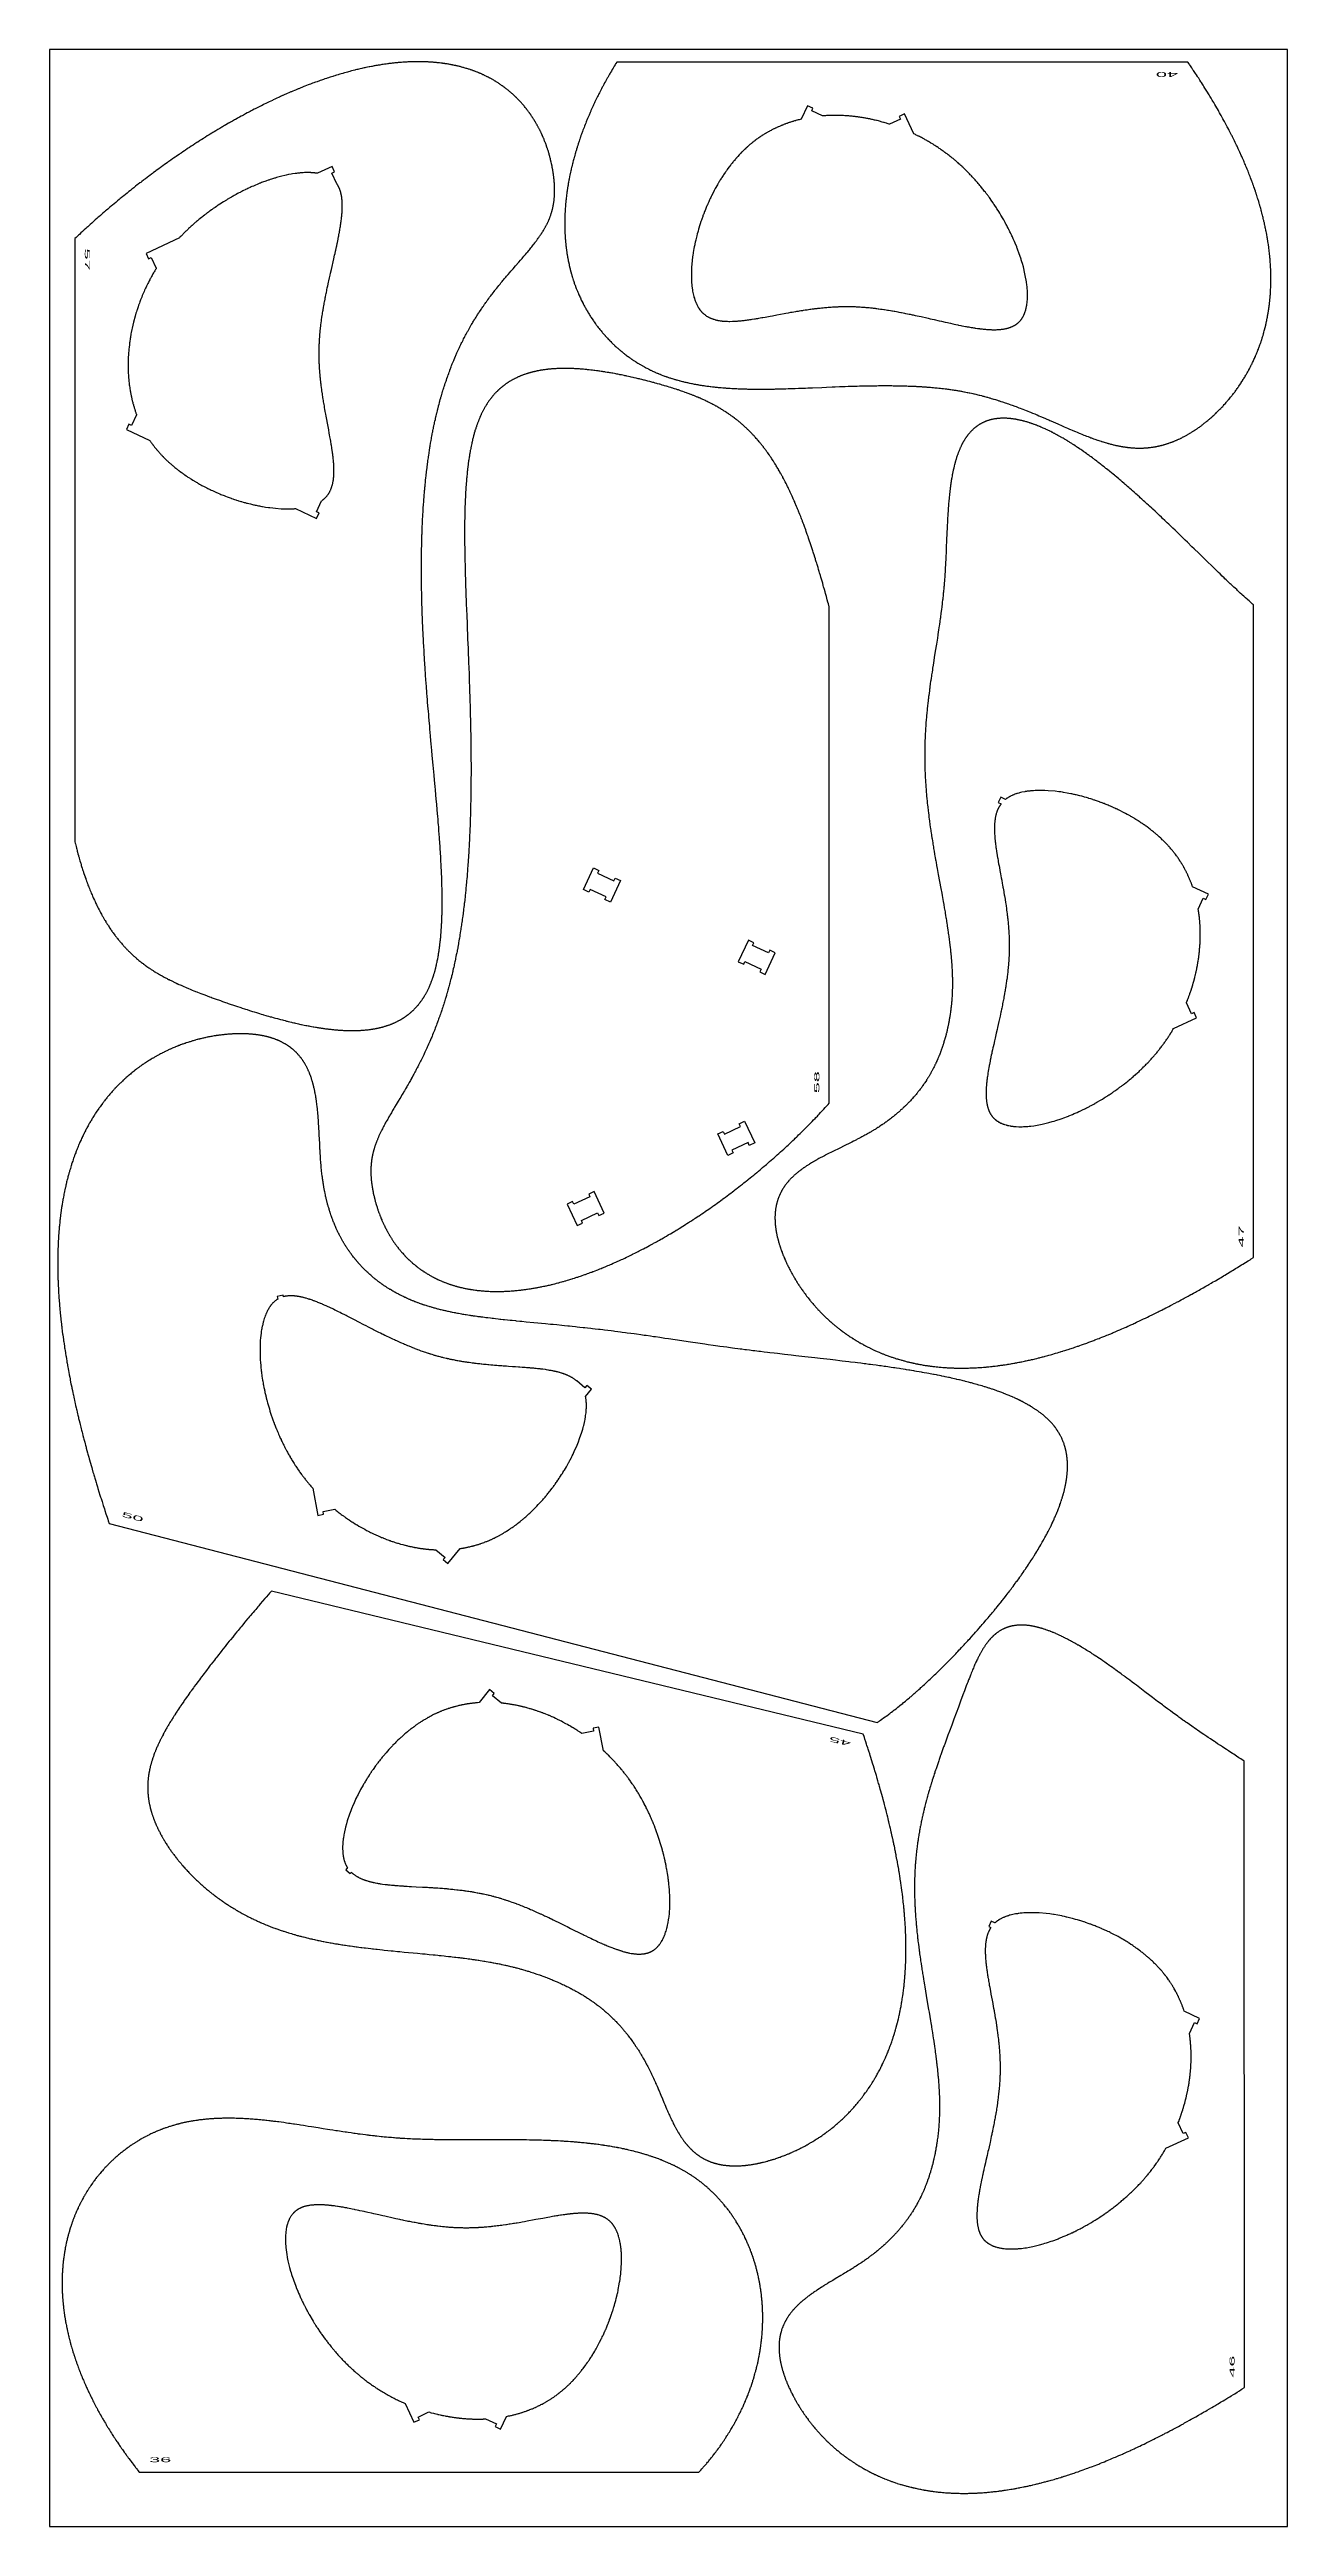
# Model space of a CAD drawing. Header units: metres. Extents: x 790 to 915, y 0 to 250.
import ezdxf

# ---------------------------------------------------------------- set-up
doc = ezdxf.new("R2010")
doc.units = ezdxf.units.M
doc.header["$MEASUREMENT"] = 0
doc.layers.add('1', color=7, linetype='Continuous', lineweight=0)
doc.styles.add('Style-ENGINEERING', font='ENGINEERING.shx')

msp = doc.modelspace()

# ---------------------------------------------------------------- linework, layer by layer
at = {"flags": 128}
for points in [[(915.266535, -0.455962), (915.266535, 249.544038), (790.266535, 249.544038), (790.266535, -0.455962), (915.266535, -0.455962)], [(792.829987, 169.579707), (792.864535, 169.435455), (792.882008, 169.363389), (792.908467, 169.255367), (792.948721, 169.093507), (792.989653, 168.931855), (793.010375, 168.851107), (793.047636, 168.707685), (793.066471, 168.636036), (793.09498, 168.528641), (793.138323, 168.367726), (793.182369, 168.207026), (793.204657, 168.126757), (793.244721, 167.984191), (793.264965, 167.912973), (793.2956, 167.806229), (793.34216, 167.646297), (793.389458, 167.486592), (793.413386, 167.406825), (793.45639, 167.265158), (793.478117, 167.194394), (793.510992, 167.088334), (793.560949, 166.929442), (793.61169, 166.77079), (793.637359, 166.691555), (793.683487, 166.550844), (793.706792, 166.480562), (793.742053, 166.375232), (793.795635, 166.217449), (793.850059, 166.059923), (793.877591, 165.981258), (793.916706, 165.870655), (793.936425, 165.815404), (793.966207, 165.732589), (794.011345, 165.608509), (794.057048, 165.484602), (794.080113, 165.422714), (794.126676, 165.29907), (794.150176, 165.237315), (794.185703, 165.144768), (794.194165, 165.122864), (794.240154, 165.004777), (794.263336, 164.945846), (794.298347, 164.857593), (794.351403, 164.725537), (794.405114, 164.593874), (794.432217, 164.528191), (794.486926, 164.397126), (794.514532, 164.331745), (794.556262, 164.233865), (794.614803, 164.098437), (794.644356, 164.030892), (794.689041, 163.929789), (794.734157, 163.828943), (794.756878, 163.778618), (794.80265, 163.678166), (794.825702, 163.628039), (794.860487, 163.552973), (794.902042, 163.464203), (794.922952, 163.419897), (794.954487, 163.353541), (795.002172, 163.254235), (795.050319, 163.155207), (795.074569, 163.105798), (795.12342, 163.007191), (795.148024, 162.957995), (795.185154, 162.884335), (795.235083, 162.786374), (795.26023, 162.737503), (795.298179, 162.664335), (795.355625, 162.554894), (795.40146, 162.468689), (795.424527, 162.425677), (795.459314, 162.36127), (795.511922, 162.264915), (795.565044, 162.168869), (795.591801, 162.120963), (795.645708, 162.025387), (795.67286, 161.977718), (795.713837, 161.906365), (795.762794, 161.822032), (795.787433, 161.779961), (795.824593, 161.716977), (795.880791, 161.622775), (795.937544, 161.528905), (795.966131, 161.482096), (796.023727, 161.388732), (796.052738, 161.342177), (796.096524, 161.272507), (796.148839, 161.190187), (796.175169, 161.149131), (796.214881, 161.087676), (796.274941, 160.995789), (796.335598, 160.90426), (796.366152, 160.85863), (796.427716, 160.767644), (796.458727, 160.722289), (796.505532, 160.654429), (796.561458, 160.574273), (796.589606, 160.534306), (796.632061, 160.474496), (796.696273, 160.385097), (796.761125, 160.296083), (796.793793, 160.251721), (796.859619, 160.16329), (796.892778, 160.119223), (796.942827, 160.053307), (796.997626, 159.981949), (797.025192, 159.94637), (797.066751, 159.893128), (797.129566, 159.81355), (797.192957, 159.734317), (797.22487, 159.694831), (797.289135, 159.616122), (797.321488, 159.5769), (797.370296, 159.518233), (797.435895, 159.440324), (797.468919, 159.401505), (797.51874, 159.343445), (797.594114, 159.256742), (797.661766, 159.180063), (797.695824, 159.141863), (797.747204, 159.084738), (797.798936, 159.027825), (797.824935, 158.999448), (797.877201, 158.942854), (797.903468, 158.914638), (797.943038, 158.872414), (797.951156, 158.863793), (797.978559, 158.834797), (798.033556, 158.777084), (798.088808, 158.719743), (798.125784, 158.681722), (798.200074, 158.606174), (798.256089, 158.549946), (798.293573, 158.512667), (798.368878, 158.438601), (798.4067, 158.401814), (798.48268, 158.328732), (798.559109, 158.256306), (798.610311, 158.208386), (798.644556, 158.1766), (798.713312, 158.113416), (798.759408, 158.071523), (798.790227, 158.043721), (798.852073, 157.988423), (798.8831, 157.960927), (798.945364, 157.906239), (799.007906, 157.851956), (799.049754, 157.815993), (799.13382, 157.744604), (799.213077, 157.678328), (799.266153, 157.634491), (799.301643, 157.605421), (799.372874, 157.547647), (799.426517, 157.504637), (799.462382, 157.476116), (799.534362, 157.419436), (799.570476, 157.391276), (799.64295, 157.335316), (799.71575, 157.279833), (799.764464, 157.243108), (799.79702, 157.218741), (799.862322, 157.170286), (799.928699, 157.121601), (799.973093, 157.089354), (800.062224, 157.025358), (800.106959, 156.993608), (800.196766, 156.9306), (800.287018, 156.868242), (800.347432, 156.827028), (800.387816, 156.79971), (800.468842, 156.745451), (800.537474, 156.700058), (800.583363, 156.669992), (800.675459, 156.610325), (800.721666, 156.580724), (800.814393, 156.521978), (800.907535, 156.463837), (800.969857, 156.425409), (801.011505, 156.399936), (801.095041, 156.349341), (801.148068, 156.317562), (801.254495, 156.254552), (801.361418, 156.192265), (801.432971, 156.151135), (801.480792, 156.12389), (801.576717, 156.069813), (801.63084, 156.039634), (801.739433, 155.979785), (801.848481, 155.920601), (801.921427, 155.881505), (801.970166, 155.855599), (802.067897, 155.804157), (802.141414, 155.765895), (802.190528, 155.740536), (802.288996, 155.69017), (802.338349, 155.66516), (802.437287, 155.615481), (802.437287, 155.615481), (802.536529, 155.566245), (802.602856, 155.533663), (802.735895, 155.469062), (802.794519, 155.440906), (802.912052, 155.385008), (803.029955, 155.329651), (803.108758, 155.293037), (803.16138, 155.268755), (803.266831, 155.220489), (803.288217, 155.210763), (803.340522, 155.187062), (803.445243, 155.139975), (803.550109, 155.093295), (803.620098, 155.062395), (803.760257, 155.001109), (803.836806, 154.967959), (803.990105, 154.902228), (804.143663, 154.837229), (804.246172, 154.794285), (804.31457, 154.765822), (804.451503, 154.709284), (804.528606, 154.677701), (804.682972, 154.61499), (804.837545, 154.552861), (804.940702, 154.511752), (805.009521, 154.484477), (805.147265, 154.430235), (805.224808, 154.399896), (805.38002, 154.339577), (805.535393, 154.279714), (805.63906, 154.240046), (805.846587, 154.161254), (805.963427, 154.117234), (806.197321, 154.029801), (806.43148, 153.943118), (806.587722, 153.88571), (806.691938, 153.847597), (806.900495, 153.77172), (807.178809, 153.671225), (807.318068, 153.621265), (807.527087, 153.546694), (807.736264, 153.472571), (807.840913, 153.435681), (808.050334, 153.362248), (808.155107, 153.325708), (808.312344, 153.27112), (808.498825, 153.206775), (808.592116, 153.174748), (808.732118, 153.12689), (808.94227, 153.055524), (809.152603, 152.984672), (809.257839, 152.949442), (809.468451, 152.879381), (809.573829, 152.844552), (809.731986, 152.792565), (809.943034, 152.723735), (810.048633, 152.689532), (810.207126, 152.638496), (810.445085, 152.56256), (810.656827, 152.495696), (810.76278, 152.462493), (810.921811, 152.412979), (811.160595, 152.339377), (811.37309, 152.27464), (811.479425, 152.24252), (811.639039, 152.194657), (811.79879, 152.147179), (811.878718, 152.123587), (812.10537, 152.057285), (812.218804, 152.02444), (812.389094, 151.975563), (812.559553, 151.927163), (812.644847, 151.903146), (812.667431, 151.896809), (812.84891, 151.846235), (812.939687, 151.821172), (813.075898, 151.783863), (813.280325, 151.728553), (813.484884, 151.674048), (813.587215, 151.647104), (813.791981, 151.593848), (813.894417, 151.56754), (814.048139, 151.528487), (814.191576, 151.492516), (814.263321, 151.474696), (814.370975, 151.448176), (814.532534, 151.408876), (814.694191, 151.370164), (814.775057, 151.351032), (814.918881, 151.317397), (814.990823, 151.300762), (815.098775, 151.276043), (815.260791, 151.239497), (815.422915, 151.203603), (815.504019, 151.185905), (815.648272, 151.15486), (815.720432, 151.139541), (815.828715, 151.116822), (815.991238, 151.083336), (816.153882, 151.050576), (816.23525, 151.034474), (816.379981, 151.006315), (816.452385, 150.992463), (816.561038, 150.971974), (816.724128, 150.941905), (816.887352, 150.91265), (816.969016, 150.898334), (817.114283, 150.873407), (817.186959, 150.8612), (817.296027, 150.843214), (817.405161, 150.825625), (817.459753, 150.816982), (817.568988, 150.800003), (817.623631, 150.791668), (817.705628, 150.779363), (817.851499, 150.758079), (817.924483, 150.747726), (818.034019, 150.732566), (818.14363, 150.717856), (818.198464, 150.710672), (818.308189, 150.696653), (818.363081, 150.68982), (818.445456, 150.679794), (818.592012, 150.662643), (818.665345, 150.654397), (818.775413, 150.642448), (818.885567, 150.631014), (818.940677, 150.625493), (819.050962, 150.614849), (819.106138, 150.60973), (819.188944, 150.602306), (819.287152, 150.593912), (819.336283, 150.589881), (819.410016, 150.584048), (819.520695, 150.575782), (819.631472, 150.568108), (819.686898, 150.564498), (819.797827, 150.557737), (819.85333, 150.554591), (819.936634, 150.550168), (820.047799, 150.544834), (820.103422, 150.542412), (820.186908, 150.539092), (820.312256, 150.534827), (820.433099, 150.531551), (820.493572, 150.530225), (820.584348, 150.528636), (820.675205, 150.527533), (820.720664, 150.527167), (820.811647, 150.526813), (820.85717, 150.526827), (820.925495, 150.527091), (820.949156, 150.52725), (821.06439, 150.528535), (821.121968, 150.529498), (821.208288, 150.531349), (821.29455, 150.533695), (821.337658, 150.535057), (821.42383, 150.538161), (821.466893, 150.539906), (821.531459, 150.542767), (821.617492, 150.547042), (821.660485, 150.549379), (821.724945, 150.553136), (821.821567, 150.559346), (821.895791, 150.564594), (821.932884, 150.567374), (821.988501, 150.571743), (822.071873, 150.578747), (822.15518, 150.5863), (822.19681, 150.590284), (822.270776, 150.597715), (822.307739, 150.601599), (822.363159, 150.607637), (822.446231, 150.617179), (822.529233, 150.62731), (822.570708, 150.632599), (822.644397, 150.642377), (822.68122, 150.647446), (822.736428, 150.65528), (822.819177, 150.667552), (822.901852, 150.68046), (822.943161, 150.687155), (823.016551, 150.69946), (823.053223, 150.705808), (823.108201, 150.715578), (823.190603, 150.730795), (823.272923, 150.746698), (823.314052, 150.754911), (823.376467, 150.76772), (823.407656, 150.774278), (823.454418, 150.78431), (823.524507, 150.7998), (823.594534, 150.81583), (823.629523, 150.824049), (823.699453, 150.840903), (823.734394, 150.849539), (823.786774, 150.862759), (823.786774, 150.862759), (823.798267, 150.865703), (823.879803, 150.887055), (823.920443, 150.898004), (823.981242, 150.914771), (824.041846, 150.931952), (824.072075, 150.940699), (824.132385, 150.958509), (824.162465, 150.967572), (824.207493, 150.981365), (824.267355, 151.00013), (824.29721, 151.009673), (824.341898, 151.02419), (824.408716, 151.046424), (824.471052, 151.067745), (824.502134, 151.078589), (824.548649, 151.095085), (824.618176, 151.120351), (824.687409, 151.146247), (824.721913, 151.159433), (824.790696, 151.186286), (824.824975, 151.199953), (824.87625, 151.220759), (824.944349, 151.24907), (824.978283, 151.263472), (825.029039, 151.285384), (825.07962, 151.307671), (825.104844, 151.318955), (825.164457, 151.346079), (825.19417, 151.359842), (825.238622, 151.380737), (825.305031, 151.41265), (825.371117, 151.445253), (825.404038, 151.461815), (825.469633, 151.495464), (825.502307, 151.512553), (825.551162, 151.538519), (825.616008, 151.573764), (825.648305, 151.591655), (825.696592, 151.618832), (825.744686, 151.646418), (825.768661, 151.660366), (825.827945, 151.695422), (825.857474, 151.713191), (825.901626, 151.740146), (825.945606, 151.767466), (825.967532, 151.781264), (826.011254, 151.809135), (826.03305, 151.82321), (826.065662, 151.844496), (826.108991, 151.873206), (826.13059, 151.887701), (826.162904, 151.909621), (826.211188, 151.942902), (826.253918, 151.97289), (826.275215, 151.988028), (826.307075, 152.010915), (826.354675, 152.045655), (826.402043, 152.080888), (826.425639, 152.098691), (826.430387, 152.102293), (826.473971, 152.135686), (826.502833, 152.158124), (826.56009, 152.203418), (826.588486, 152.226275), (826.644816, 152.272405), (826.700532, 152.319088), (826.737336, 152.350516), (826.761721, 152.371604), (826.810131, 152.414104), (826.837152, 152.4382), (826.89074, 152.486799), (826.943726, 152.53594), (826.978718, 152.569), (827.001899, 152.591172), (827.047908, 152.635835), (827.099109, 152.686584), (827.132915, 152.720712), (827.155307, 152.743595), (827.199745, 152.789672), (827.23277, 152.824503), (827.254643, 152.847853), (827.298046, 152.894863), (827.319577, 152.918522), (827.362296, 152.966147), (827.404562, 153.014181), (827.432488, 153.046429), (827.450994, 153.068028), (827.487741, 153.111465), (827.511921, 153.140453), (827.559816, 153.198848), (827.607093, 153.257798), (827.638271, 153.297405), (827.658905, 153.323946), (827.699812, 153.377353), (827.745258, 153.437951), (827.775221, 153.478653), (827.795047, 153.505921), (827.834344, 153.560777), (827.863507, 153.602198), (827.882802, 153.629944), (827.921041, 153.685753), (827.939985, 153.713816), (827.977525, 153.770254), (828.014601, 153.82711), (828.039062, 153.865245), (828.055256, 153.89077), (828.087373, 153.942065), (828.093637, 153.952176), (828.121273, 153.997201), (828.139509, 154.027294), (828.175533, 154.087659), (828.193325, 154.117931), (828.22847, 154.178649), (828.263039, 154.2396), (828.285769, 154.280361), (828.300784, 154.307591), (828.330483, 154.362184), (828.350283, 154.399134), (828.389296, 154.473271), (828.427534, 154.54772), (828.452603, 154.597524), (828.469129, 154.630802), (828.501739, 154.697536), (828.519826, 154.735177), (828.555453, 154.810679), (828.590361, 154.886471), (828.61324, 154.937159), (828.628319, 154.97102), (828.658066, 155.038908), (828.674561, 155.077191), (828.707043, 155.153962), (828.738861, 155.231), (828.759711, 155.282505), (828.773452, 155.316906), (828.800558, 155.385859), (828.815587, 155.424733), (828.845184, 155.502667), (828.874175, 155.580846), (828.893171, 155.633099), (828.905689, 155.667992), (828.930383, 155.737918), (828.944074, 155.777332), (828.971032, 155.85633), (828.997434, 155.935553), (829.014731, 155.98849), (829.026129, 156.023836), (829.04861, 156.094654), (829.061072, 156.134563), (829.085606, 156.214539), (829.109629, 156.294721), (829.125364, 156.348288), (829.135731, 156.384049), (829.156174, 156.455688), (829.168208, 156.498578), (829.191871, 156.584521), (829.215002, 156.670679), (829.230131, 156.728236), (829.240089, 156.766659), (829.259703, 156.843629), (829.262589, 156.855103), (829.281903, 156.932892), (829.294541, 156.984767), (829.319253, 157.088554), (829.331334, 157.140466), (829.354954, 157.244325), (829.377869, 157.348231), (829.392764, 157.417527), (829.402527, 157.463735), (829.42166, 157.556176), (829.446277, 157.678978), (829.462199, 157.760877), (829.472601, 157.815491), (829.492903, 157.924751), (829.514962, 158.047719), (829.52922, 158.129726), (829.53853, 158.184411), (829.556689, 158.293811), (829.576402, 158.416932), (829.589132, 158.499039), (829.597439, 158.553789), (829.61363, 158.663317), (829.625411, 158.745487), (829.633094, 158.800278), (829.64806, 158.909886), (829.655345, 158.964702), (829.669527, 159.074361), (829.683201, 159.184053), (829.692041, 159.2572), (829.709073, 159.403534), (829.718283, 159.485871), (829.724278, 159.540772), (829.735922, 159.650597), (829.741575, 159.70552), (829.752547, 159.815389), (829.763082, 159.925285), (829.769868, 159.998566), (829.782881, 160.145162), (829.78988, 160.227644), (829.78988, 160.227644), (829.803203, 160.392651), (829.815647, 160.557716), (829.823467, 160.66779), (829.828474, 160.741186), (829.838003, 160.88801), (829.843084, 160.970617), (829.852657, 161.135868), (829.861463, 161.30117), (829.866918, 161.411399), (829.870375, 161.484896), (829.876862, 161.631919), (829.880267, 161.714635), (829.886561, 161.8801), (829.892182, 162.04561), (829.895565, 162.155974), (829.897662, 162.22956), (829.901481, 162.376756), (829.903415, 162.459569), (829.906827, 162.625222), (829.909647, 162.790915), (829.911206, 162.901398), (829.912105, 162.975062), (829.913573, 163.122412), (829.91421, 163.205308), (829.915081, 163.371128), (829.915428, 163.536982), (829.915376, 163.64757), (829.914608, 163.868789), (829.914098, 163.95176), (829.912722, 164.117726), (829.910882, 164.283723), (829.909405, 164.394404), (829.905862, 164.615803), (829.902811, 164.776695), (829.90056, 164.883971), (829.895546, 165.098555), (829.89279, 165.205863), (829.886793, 165.420512), (829.880168, 165.635201), (829.875413, 165.778349), (829.872097, 165.873791), (829.865123, 166.064697), (829.863346, 166.111465), (829.856818, 166.277736), (829.852285, 166.38857), (829.842797, 166.610203), (829.837847, 166.721003), (829.827546, 166.942571), (829.816728, 167.164098), (829.809238, 167.311761), (829.793617, 167.607035), (829.779799, 167.856123), (829.770277, 168.022156), (829.763794, 168.132835), (829.750517, 168.354167), (829.740293, 168.520146), (829.719191, 168.852051), (829.697256, 169.183889), (829.682195, 169.405081), (829.671968, 169.552527), (829.651085, 169.847385), (829.639098, 170.013224), (829.61463, 170.344862), (829.589537, 170.676451), (829.572482, 170.897484), (829.560973, 171.044828), (829.53764, 171.339493), (829.524339, 171.505227), (829.497377, 171.836668), (829.469964, 172.168073), (829.451456, 172.388991), (829.413925, 172.830787), (829.370968, 173.327749), (829.341946, 173.659027), (829.322446, 173.879867), (829.283118, 174.32152), (829.238425, 174.818345), (829.208408, 175.149544), (829.147963, 175.811909), (829.102369, 176.308662), (829.010862, 177.302144), (828.919442, 178.295632), (828.873945, 178.792393), (828.813659, 179.454771), (828.78372, 179.785976), (828.739121, 180.282808), (828.680329, 180.945304), (828.651262, 181.276578), (828.608121, 181.773526), (828.570278, 182.215297), (828.551547, 182.436197), (828.523703, 182.767568), (828.482536, 183.264672), (828.446586, 183.706593), (828.42885, 183.927572), (828.402556, 184.259066), (828.37665, 184.59059), (828.363847, 184.756364), (828.336693, 185.112498), (828.323298, 185.29058), (828.303442, 185.557721), (828.274202, 185.958476), (828.245636, 186.359284), (828.231615, 186.55971), (828.20411, 186.960603), (828.190634, 187.161072), (828.170772, 187.461804), (828.164696, 187.555141), (828.138528, 187.964845), (828.125758, 188.169691), (828.107004, 188.476953), (828.088741, 188.784205), (828.079798, 188.937828), (828.062293, 189.245067), (828.053734, 189.398683), (828.041143, 189.629103), (828.024822, 189.93632), (828.016864, 190.089925), (828.005186, 190.320327), (827.988259, 190.66592), (827.973817, 190.973103), (827.966813, 191.12669), (827.956583, 191.357066), (827.941867, 191.702619), (827.927919, 192.048157), (827.921238, 192.22092), (827.910295, 192.515762), (827.905043, 192.663179), (827.897443, 192.884299), (827.886677, 193.215967), (827.876684, 193.547621), (827.871983, 193.713442), (827.864118, 194.008227), (827.860424, 194.155615), (827.855187, 194.376691), (827.848021, 194.708293), (827.841697, 195.03988), (827.838855, 195.205667), (827.834339, 195.50039), (827.832341, 195.647747), (827.829673, 195.868776), (827.827405, 196.089797), (827.826422, 196.200305), (827.824761, 196.421316), (827.824085, 196.531818), (827.823264, 196.697568), (827.822388, 196.992224), (827.822232, 197.139547), (827.822356, 197.360525), (827.822914, 197.581494), (827.823357, 197.691976), (827.824576, 197.912933), (827.825352, 198.023409), (827.826729, 198.189119), (827.829808, 198.483702), (827.831654, 198.630988), (827.834813, 198.851909), (827.838444, 199.072822), (827.840439, 199.183275), (827.844789, 199.404175), (827.847147, 199.514622), (827.850913, 199.680287), (827.858298, 199.974791), (827.862326, 200.122037), (827.868791, 200.342897), (827.875771, 200.563749), (827.879457, 200.674171), (827.887223, 200.895007), (827.891305, 201.005422), (827.89768, 201.17104), (827.90563, 201.36732), (827.909767, 201.465457), (827.916176, 201.612658), (827.926255, 201.833453), (827.936899, 202.054236), (827.942435, 202.164624), (827.953941, 202.385392), (827.959912, 202.495772), (827.969145, 202.661337), (827.980522, 202.857554), (827.986388, 202.955659), (827.995412, 203.102813), (828.009461, 203.323534), (828.024131, 203.544243), (828.031702, 203.654594), (828.047323, 203.875286), (828.055375, 203.985627), (828.067758, 204.151134), (828.082913, 204.347281), (828.090688, 204.445351), (828.102599, 204.592452), (828.121033, 204.813092), (828.140157, 205.033719), (828.149982, 205.144028), (828.170162, 205.364636), (828.180521, 205.474935), (828.196399, 205.640378), (828.215752, 205.836448), (828.215752, 205.836448), (828.225648, 205.934478), (828.240771, 206.08152), (828.264088, 206.30207), (828.288179, 206.522606), (828.300519, 206.632868), (828.325795, 206.853383), (828.338734, 206.963634), (828.358526, 207.129004), (828.385638, 207.349485), (828.399508, 207.459719), (828.420711, 207.625063), (828.442398, 207.790398), (828.453426, 207.873062), (828.481537, 208.079712), (828.495886, 208.183031), (828.517778, 208.338004), (828.540119, 208.492968), (828.551458, 208.570447), (828.558316, 208.616932), (828.587648, 208.81269), (828.602577, 208.910486), (828.625303, 209.057076), (828.648429, 209.20354), (828.660142, 209.276725), (828.683874, 209.422998), (828.695893, 209.496087), (828.714112, 209.605659), (828.738765, 209.751643), (828.751247, 209.824586), (828.770164, 209.93394), (828.79898, 210.097832), (828.833823, 210.291857), (828.851528, 210.38878), (828.878442, 210.534054), (828.905786, 210.679192), (828.919621, 210.75171), (828.947617, 210.896643), (828.96178, 210.969058), (828.983231, 211.077615), (829.01222, 211.222237), (829.026882, 211.294495), (829.049085, 211.402816), (829.082865, 211.565148), (829.113375, 211.709292), (829.128801, 211.78131), (829.152157, 211.889269), (829.187678, 212.051054), (829.22379, 212.212654), (829.24207, 212.293383), (829.285998, 212.484554), (829.30828, 212.580039), (829.342105, 212.723141), (829.376416, 212.866091), (829.393754, 212.937508), (829.4288, 213.080226), (829.446508, 213.151527), (829.473304, 213.258405), (829.509471, 213.400772), (829.527743, 213.471896), (829.555388, 213.578507), (829.597394, 213.738255), (829.635279, 213.880081), (829.654416, 213.950933), (829.683365, 214.057135), (829.727342, 214.216263), (829.771988, 214.375182), (829.794564, 214.454561), (829.830586, 214.579892), (829.848757, 214.642507), (829.876214, 214.736367), (829.917854, 214.877013), (829.960045, 215.017487), (829.981348, 215.087659), (830.024372, 215.22787), (830.046095, 215.29791), (830.078943, 215.402887), (830.123238, 215.542699), (830.1456, 215.612538), (830.179411, 215.717212), (830.230739, 215.874031), (830.276984, 216.013231), (830.300326, 216.082762), (830.335617, 216.186971), (830.38918, 216.343088), (830.443503, 216.498966), (830.470951, 216.576815), (830.514718, 216.699712), (830.536783, 216.761104), (830.570109, 216.85312), (830.620612, 216.990981), (830.67174, 217.128647), (830.697538, 217.197406), (830.74961, 217.334775), (830.775884, 217.403385), (830.815595, 217.506206), (830.869104, 217.643123), (830.896102, 217.711506), (830.936903, 217.813984), (830.998794, 217.967484), (831.054509, 218.103708), (831.082616, 218.171742), (831.125089, 218.273695), (831.189506, 218.426401), (831.254779, 218.578839), (831.287739, 218.654956), (831.340267, 218.775101), (831.366734, 218.83511), (831.406692, 218.925042), (831.467209, 219.059758), (831.528425, 219.194254), (831.559297, 219.261419), (831.621571, 219.395583), (831.652975, 219.462581), (831.700415, 219.562972), (831.764298, 219.696631), (831.79651, 219.763375), (831.845168, 219.863384), (831.894235, 219.963265), (831.918923, 220.013157), (831.989434, 220.154341), (832.025002, 220.224835), (832.078746, 220.330452), (832.132961, 220.435921), (832.160247, 220.4886), (832.215174, 220.593846), (832.242817, 220.646412), (832.284505, 220.725192), (832.34051, 220.830099), (832.368692, 220.882496), (832.411193, 220.961021), (832.475455, 221.078647), (832.486858, 221.099383), (832.522441, 221.163827), (832.594079, 221.292385), (832.666343, 221.420503), (832.714867, 221.505671), (832.747372, 221.562342), (832.812751, 221.675423), (832.855041, 221.747936), (832.883348, 221.796199), (832.940233, 221.892535), (832.968811, 221.940608), (833.026238, 222.036565), (833.084025, 222.13227), (833.122749, 222.195933), (833.200676, 222.322926), (833.24479, 222.394163), (833.274311, 222.441577), (833.333619, 222.536217), (833.363407, 222.583444), (833.423248, 222.677712), (833.483441, 222.771733), (833.523766, 222.834277), (833.604883, 222.959038), (833.650784, 223.029025), (833.681494, 223.075607), (833.743173, 223.168589), (833.774142, 223.21499), (833.836338, 223.307611), (833.898875, 223.399992), (833.940756, 223.461448), (834.024968, 223.584043), (834.0726, 223.652819), (834.104459, 223.698597), (834.168427, 223.789978), (834.200534, 223.835582), (834.264996, 223.926618), (834.329783, 224.017425), (834.373154, 224.077838), (834.460323, 224.198365), (834.509604, 224.265988), (834.608696, 224.400862), (834.708484, 224.53525), (834.775389, 224.624576), (834.82016, 224.684009), (834.910096, 224.8026), (834.960915, 224.869147), (835.063037, 225.001902), (835.165794, 225.134212), (835.234642, 225.222179), (835.280691, 225.280718), (835.373144, 225.397549), (835.425352, 225.463124), (835.530197, 225.593973), (835.635596, 225.724436), (835.706159, 225.811202), (835.75333, 225.868957), (835.847972, 225.984256), (835.968307, 226.129794), (836.048858, 226.22659), (836.102698, 226.291023), (836.210698, 226.419665), (836.332664, 226.564029), (836.414219, 226.660064), (836.468692, 226.724002), (836.577867, 226.851683), (836.742149, 227.042767), (836.851968, 227.169906), (836.851968, 227.169906), (837.072171, 227.423708), (837.320509, 227.70872), (837.651876, 228.088526), (837.817329, 228.278623), (837.98242, 228.469026), (838.064775, 228.564388), (838.174332, 228.691748), (838.228987, 228.755531), (838.310796, 228.851353), (838.419509, 228.979425), (838.47369, 229.043607), (838.554722, 229.140084), (838.662271, 229.269136), (838.715814, 229.333857), (838.795814, 229.431204), (838.866586, 229.51802), (838.901844, 229.561535), (838.954565, 229.626949), (839.03325, 229.725404), (839.111429, 229.824286), (839.150317, 229.873896), (839.208383, 229.948536), (839.266117, 230.023456), (839.294854, 230.061025), (839.352057, 230.136392), (839.38052, 230.174192), (839.423035, 230.231045), (839.481422, 230.309923), (839.510426, 230.349469), (839.553687, 230.408927), (839.618009, 230.498436), (839.681618, 230.588347), (839.713145, 230.633459), (839.755545, 230.694734), (839.776611, 230.725448), (839.808038, 230.771614), (839.854783, 230.841087), (839.901042, 230.910834), (839.923984, 230.945813), (839.964454, 231.008177), (839.984534, 231.039445), (840.014457, 231.08646), (840.058889, 231.157237), (840.102763, 231.228329), (840.124485, 231.263996), (840.162743, 231.327607), (840.181696, 231.359511), (840.209901, 231.407495), (840.251695, 231.47976), (840.292857, 231.552381), (840.313196, 231.588828), (840.345001, 231.646613), (840.360747, 231.675593), (840.384167, 231.719176), (840.418844, 231.784806), (840.452965, 231.85075), (840.469813, 231.883841), (840.503078, 231.950268), (840.519492, 231.983605), (840.543834, 232.033767), (840.575763, 232.100947), (840.591498, 232.134666), (840.614809, 232.185409), (840.637767, 232.236352), (840.649111, 232.261899), (840.676461, 232.324562), (840.689931, 232.356009), (840.709879, 232.403325), (840.739214, 232.47463), (840.767837, 232.546336), (840.781879, 232.582341), (840.809417, 232.654659), (840.822911, 232.690973), (840.842805, 232.74564), (840.846823, 232.756851), (840.869211, 232.82044), (840.883778, 232.862884), (840.893331, 232.891204), (840.912056, 232.947897), (840.925767, 232.990466), (840.934749, 233.018867), (840.952336, 233.075726), (840.960941, 233.104182), (840.977774, 233.16115), (840.994105, 233.21819), (841.004714, 233.256257), (841.025268, 233.332488), (841.035792, 233.372897), (841.04267, 233.399857), (841.056098, 233.453823), (841.062649, 233.48083), (841.075425, 233.534891), (841.087768, 233.589015), (841.095757, 233.625132), (841.111164, 233.69745), (841.119497, 233.738177), (841.124919, 233.765347), (841.135447, 233.819734), (841.140554, 233.84695), (841.150452, 233.901429), (841.159934, 233.955967), (841.166026, 233.992359), (841.17766, 234.065223), (841.183885, 234.106256), (841.187908, 234.133629), (841.195651, 234.18842), (841.199372, 234.215837), (841.206514, 234.270714), (841.213259, 234.325649), (841.217537, 234.362305), (841.225572, 234.43569), (841.229789, 234.477014), (841.237575, 234.559754), (841.244507, 234.642619), (841.24866, 234.697929), (841.251223, 234.734833), (841.255857, 234.808712), (841.257593, 234.839474), (841.260733, 234.901047), (841.263433, 234.962684), (841.26499, 235.00381), (841.26753, 235.086146), (841.268938, 235.14797), (841.269642, 235.189219), (841.270497, 235.2718), (841.270649, 235.31313), (841.270413, 235.395868), (841.269465, 235.47871), (841.268443, 235.533995), (841.267591, 235.570876), (841.265479, 235.644697), (841.265091, 235.656547), (841.261498, 235.751252), (841.258633, 235.814292), (841.256519, 235.856277), (841.25181, 235.940148), (841.249219, 235.982035), (841.243576, 236.065716), (841.23733, 236.149273), (841.232838, 236.20491), (841.229701, 236.241973), (841.22309, 236.316029), (841.219177, 236.357646), (841.210942, 236.440796), (841.202171, 236.523837), (841.196033, 236.579138), (841.191815, 236.615979), (841.18308, 236.689601), (841.177995, 236.730978), (841.167457, 236.813657), (841.156432, 236.896236), (841.148814, 236.951235), (841.132939, 237.0611), (841.126768, 237.102255), (841.114072, 237.184492), (841.100906, 237.266634), (841.091869, 237.321341), (841.073173, 237.43063), (841.06595, 237.471569), (841.051156, 237.553378), (841.035903, 237.635092), (841.025478, 237.689516), (841.004019, 237.798238), (840.995762, 237.838967), (840.978907, 237.920353), (840.961596, 238.001646), (840.949803, 238.05579), (840.92561, 238.163954), (840.90061, 238.271952), (840.887808, 238.325889), (840.868225, 238.406718), (840.848189, 238.487453), (840.838001, 238.527786), (840.813396, 238.623298), (840.800854, 238.671004), (840.78174, 238.742502), (840.752392, 238.849611), (840.722228, 238.956553), (840.70684, 239.009961), (840.675447, 239.116652), (840.659443, 239.169934), (840.63505, 239.249778), (840.602738, 239.353138), (840.586288, 239.404758), (840.561243, 239.482112), (840.535753, 239.559376), (840.52284, 239.597973), (840.496679, 239.675099), (840.483429, 239.713627), (840.463343, 239.771376), (840.436164, 239.848294), (840.422405, 239.886718), (840.401551, 239.944311), (840.369788, 240.0306), (840.365662, 240.041685), (840.334421, 240.124734), (840.31862, 240.166152), (840.294694, 240.228148), (840.294694, 240.228148), (840.258298, 240.320843), (840.221293, 240.41318), (840.202562, 240.459215), (840.164643, 240.551015), (840.145455, 240.59678), (840.116386, 240.665261), (840.07717, 240.756076), (840.057333, 240.80135), (840.027291, 240.869092), (839.981583, 240.970326), (839.935098, 241.071103), (839.911564, 241.12132), (839.879882, 241.188098), (839.86391, 241.221411), (839.839791, 241.271284), (839.803244, 241.345878), (839.759358, 241.43395), (839.737182, 241.477849), (839.703625, 241.543526), (839.669717, 241.608996), (839.652631, 241.641654), (839.618194, 241.706813), (839.600842, 241.739315), (839.574649, 241.78797), (839.539414, 241.85266), (839.521663, 241.884927), (839.49487, 241.933229), (839.454302, 242.005461), (839.405634, 242.090724), (839.38106, 242.133214), (839.343899, 242.196773), (839.306375, 242.260118), (839.287476, 242.291711), (839.249406, 242.354736), (839.230234, 242.386168), (839.201305, 242.433215), (839.16241, 242.495756), (839.142825, 242.526945), (839.113274, 242.573627), (839.068557, 242.64342), (839.014949, 242.725781), (838.987897, 242.766815), (838.947005, 242.828182), (838.905737, 242.889328), (838.884961, 242.919818), (838.843126, 242.98063), (838.822065, 243.010953), (838.790296, 243.056331), (838.747601, 243.116639), (838.72611, 243.146708), (838.693693, 243.191706), (838.644659, 243.258964), (838.600661, 243.318506), (838.578516, 243.348191), (838.545116, 243.392611), (838.4946, 243.458998), (838.443585, 243.525092), (838.417889, 243.558029), (838.365157, 243.624892), (838.338593, 243.658209), (838.298501, 243.708038), (838.237805, 243.782454), (838.176434, 243.856472), (838.145494, 243.893332), (838.083104, 243.966751), (838.051652, 244.003309), (838.004152, 244.057955), (837.973745, 244.092586), (837.912593, 244.161416), (837.850993, 244.229672), (837.809677, 244.274858), (837.782023, 244.30484), (837.726448, 244.364466), (837.663505, 244.431006), (837.621295, 244.475049), (837.593044, 244.50427), (837.53628, 244.562375), (837.493476, 244.605659), (837.46483, 244.634375), (837.407276, 244.69147), (837.378367, 244.71985), (837.320287, 244.776273), (837.261857, 244.83225), (837.22271, 244.86932), (837.196526, 244.893923), (837.143951, 244.942865), (837.082771, 244.99906), (837.04178, 245.036262), (837.014361, 245.060947), (836.959307, 245.110038), (836.917825, 245.146613), (836.89008, 245.170881), (836.834373, 245.219138), (836.806411, 245.243128), (836.750269, 245.290829), (836.693837, 245.338161), (836.656055, 245.36951), (836.580107, 245.431716), (836.515625, 245.483692), (836.472435, 245.518083), (836.443551, 245.540895), (836.385567, 245.586242), (836.34189, 245.620011), (836.312682, 245.642409), (836.254049, 245.686927), (836.224625, 245.709049), (836.165561, 245.753015), (836.106208, 245.796614), (836.06648, 245.825475), (835.98664, 245.882708), (835.918878, 245.93049), (835.873501, 245.962087), (835.843159, 245.983036), (835.782261, 246.024659), (835.736399, 246.055636), (835.705735, 246.076172), (835.64419, 246.11697), (835.61331, 246.13723), (835.551335, 246.177477), (835.489072, 246.217356), (835.447404, 246.243739), (835.363685, 246.296014), (835.295288, 246.338008), (835.260963, 246.358843), (835.209317, 246.389894), (835.131493, 246.436016), (835.053242, 246.481593), (835.013957, 246.504177), (834.935066, 246.548935), (834.895461, 246.57111), (834.835852, 246.604115), (834.756001, 246.647646), (834.715915, 246.669206), (834.655586, 246.70129), (834.564642, 246.748841), (834.506114, 246.778931), (834.467032, 246.798803), (834.388715, 246.838099), (834.349481, 246.857524), (834.270862, 246.895929), (834.192043, 246.933746), (834.139386, 246.958632), (834.104233, 246.975079), (834.033811, 247.007629), (833.957581, 247.04227), (833.906661, 247.065071), (833.87267, 247.080142), (833.804583, 247.109971), (833.753426, 247.132073), (833.719278, 247.146678), (833.650876, 247.175582), (833.616624, 247.189881), (833.548015, 247.218174), (833.479269, 247.246062), (833.433363, 247.26443), (833.341369, 247.300632), (833.263562, 247.330627), (833.211596, 247.350344), (833.17691, 247.363366), (833.107438, 247.389115), (833.055247, 247.408169), (833.020411, 247.420749), (832.950641, 247.445618), (832.915706, 247.457908), (832.845739, 247.482196), (832.775641, 247.5061), (832.728837, 247.521823), (832.635056, 247.55276), (832.555751, 247.578339), (832.50279, 247.595126), (832.396654, 247.628066), (832.343479, 247.644221), (832.236916, 247.675903), (832.130071, 247.706752), (832.058684, 247.726859), (832.011025, 247.740061), (831.91554, 247.765978), (831.876874, 247.776273), (831.799435, 247.796548), (831.721854, 247.816405), (831.670055, 247.829412), (831.566269, 247.854871), (831.488265, 247.873484), (831.436186, 247.885663), (831.331841, 247.909477), (831.279576, 247.921112), (831.174862, 247.94384), (831.069905, 247.96585), (830.999799, 247.980126), (830.953002, 247.989468), (830.859265, 248.007733), (830.836026, 248.012169), (830.750806, 248.028127), (830.693988, 248.038497), (830.580341, 248.058601), (830.523513, 248.068336), (830.409845, 248.08718), (830.296163, 248.105198), (830.296163, 248.105198), (830.220367, 248.116755), (830.169833, 248.12426), (830.068757, 248.138794), (829.98605, 248.150217), (829.930908, 248.157601), (829.820613, 248.171814), (829.765461, 248.178647), (829.655148, 248.191768), (829.544822, 248.20417), (829.471264, 248.212043), (829.422223, 248.217118), (829.324133, 248.226852), (829.241361, 248.234638), (829.186177, 248.239613), (829.075799, 248.249049), (829.020605, 248.253513), (828.91021, 248.261933), (828.799802, 248.269685), (828.726191, 248.274485), (828.677113, 248.277523), (828.578952, 248.283211), (828.496122, 248.287613), (828.440898, 248.290346), (828.330442, 248.295332), (828.27521, 248.297587), (828.164738, 248.301624), (828.054254, 248.305036), (827.980593, 248.306966), (827.931482, 248.308101), (827.833255, 248.310008), (827.750369, 248.311244), (827.695109, 248.311879), (827.58458, 248.312699), (827.529312, 248.312886), (827.418767, 248.312816), (827.308213, 248.312158), (827.234504, 248.311396), (827.185362, 248.310745), (827.087073, 248.309103), (827.004135, 248.307365), (826.94884, 248.306029), (826.838243, 248.302933), (826.782941, 248.301175), (826.672329, 248.29724), (826.561707, 248.292751), (826.487954, 248.289453), (826.438783, 248.287119), (826.340435, 248.28213), (826.257448, 248.277589), (826.202121, 248.274393), (826.091459, 248.267602), (826.036124, 248.264007), (825.925449, 248.256421), (825.814764, 248.248312), (825.740969, 248.242616), (825.69177, 248.238691), (825.593368, 248.230536), (825.479196, 248.220569), (825.403077, 248.213624), (825.352328, 248.208861), (825.250825, 248.199018), (825.174693, 248.19136), (825.123936, 248.186124), (825.022416, 248.175339), (824.971654, 248.169791), (824.870122, 248.158386), (824.768583, 248.146571), (824.700887, 248.138468), (824.565482, 248.121723), (824.542113, 248.118761), (824.451288, 248.107047), (824.390788, 248.099068), (824.269911, 248.082705), (824.209532, 248.074323), (824.088895, 248.057161), (823.968415, 248.039473), (823.888182, 248.027393), (823.834731, 248.019212), (823.727921, 248.002548), (823.604476, 247.982765), (823.522268, 247.969281), (823.467501, 247.960161), (823.358062, 247.941612), (823.276063, 247.927431), (823.221435, 247.917849), (823.11227, 247.898383), (823.057733, 247.888498), (822.948749, 247.868431), (822.839883, 247.847968), (822.767372, 247.834108), (822.622504, 247.80587), (822.541106, 247.789687), (822.378502, 247.756677), (822.216152, 247.72282), (822.108059, 247.699784), (822.036058, 247.684223), (821.892202, 247.652612), (821.811368, 247.634549), (821.649881, 247.597817), (821.488634, 247.560287), (821.381267, 247.534829), (821.309747, 247.517664), (821.166845, 247.482875), (821.086543, 247.463039), (820.92611, 247.422796), (820.765903, 247.381799), (820.659223, 247.354053), (820.588157, 247.335373), (820.446157, 247.297578), (820.366358, 247.276065), (820.206922, 247.232499), (820.047701, 247.188218), (819.941671, 247.158304), (819.871036, 247.138188), (819.729891, 247.097543), (819.571299, 247.051166), (819.465684, 247.019868), (819.395325, 246.998835), (819.254727, 246.956368), (819.149382, 246.924171), (819.079202, 246.902542), (818.938959, 246.858891), (818.868896, 246.836871), (818.728885, 246.792445), (818.589028, 246.747508), (818.495875, 246.717269), (818.43381, 246.696985), (818.309768, 246.65612), (818.231335, 246.630058), (818.074607, 246.577464), (817.918066, 246.524251), (817.813807, 246.488434), (817.744347, 246.464406), (817.605534, 246.415989), (817.44954, 246.360952), (817.345643, 246.323929), (817.276423, 246.2991), (817.138088, 246.249093), (817.034427, 246.211282), (816.965364, 246.185932), (816.82734, 246.134886), (816.758379, 246.109192), (816.620559, 246.057464), (816.482875, 246.005287), (816.39116, 245.970254), (816.207907, 245.899596), (816.05347, 245.83937), (815.950604, 245.798913), (815.882067, 245.771806), (815.745091, 245.717268), (815.642443, 245.676083), (815.574052, 245.648493), (815.437364, 245.592993), (815.369068, 245.565084), (815.23257, 245.508952), (815.096199, 245.452401), (815.005353, 245.41447), (814.823828, 245.338057), (814.713849, 245.291362), (814.640575, 245.260083), (814.494131, 245.197173), (814.420962, 245.165542), (814.274729, 245.10193), (814.128635, 245.037854), (814.031315, 244.99488), (813.836857, 244.908321), (813.79409, 244.88916), (813.604285, 244.803591), (813.478001, 244.746178), (813.393923, 244.70774), (813.226034, 244.630479), (813.100348, 244.572198), (813.016667, 244.533185), (812.849564, 244.454782), (812.766142, 244.415393), (812.599553, 244.336242), (812.433303, 244.256599), (812.322657, 244.203233), (812.248975, 244.167536), (812.101806, 244.095857), (811.953062, 244.022898), (811.854047, 243.974046), (811.656364, 243.875833), (811.557697, 243.826474), (811.360706, 243.727256), (811.164169, 243.627377), (811.033395, 243.560428), (810.946323, 243.515634), (810.772441, 243.425665), (810.626, 243.34936), (810.528509, 243.298291), (810.333853, 243.195679), (810.236687, 243.144138), (810.042676, 243.040588), (809.849091, 242.936419), (809.720269, 242.866633), (809.634491, 242.819959), (809.463182, 242.726251), (809.463182, 242.726251), (809.318894, 242.646816), (809.22283, 242.593672), (809.03101, 242.486939), (808.935252, 242.433351), (808.744039, 242.325735), (808.553228, 242.217536), (808.426241, 242.145082), (808.341681, 242.096638), (808.172794, 241.999409), (808.030537, 241.917023), (807.93582, 241.861923), (807.746676, 241.751299), (807.652249, 241.695778), (807.463682, 241.584317), (807.275496, 241.472302), (807.150248, 241.397321), (807.066843, 241.347198), (806.900254, 241.246629), (806.759924, 241.161442), (806.666487, 241.104482), (806.479889, 240.990159), (806.386728, 240.932798), (806.20068, 240.817675), (806.014996, 240.702024), (805.891408, 240.624631), (805.809105, 240.572906), (805.644711, 240.469147), (805.506224, 240.381282), (805.41401, 240.322543), (805.229849, 240.204679), (805.137901, 240.145555), (804.954268, 240.026922), (804.770986, 239.907781), (804.648991, 239.828072), (804.567747, 239.774807), (804.405464, 239.667981), (804.26875, 239.577539), (804.177715, 239.517087), (803.995901, 239.395812), (803.905122, 239.334988), (803.72382, 239.212968), (803.542857, 239.090456), (803.422403, 239.008509), (803.342183, 238.953756), (803.181942, 238.843962), (803.046945, 238.751024), (802.957052, 238.688913), (802.777514, 238.564329), (802.68787, 238.501856), (802.50883, 238.376549), (802.330121, 238.250761), (802.211164, 238.166637), (802.131941, 238.110436), (801.973689, 237.997752), (801.840365, 237.902383), (801.751584, 237.838655), (801.574267, 237.710844), (801.48573, 237.646761), (801.3089, 237.518242), (801.132394, 237.389252), (801.014903, 237.302998), (800.936656, 237.245379), (800.780351, 237.129865), (800.648667, 237.032112), (800.560977, 236.966798), (800.385839, 236.835821), (800.29839, 236.770157), (800.123732, 236.638482), (799.949393, 236.506342), (799.833345, 236.417992), (799.756058, 236.358977), (799.601672, 236.240674), (799.471604, 236.140571), (799.384992, 236.073692), (799.212005, 235.939588), (799.12563, 235.872363), (798.953119, 235.737567), (798.780925, 235.602311), (798.666304, 235.511885), (798.589969, 235.451488), (798.437485, 235.33042), (798.285252, 235.208989), (798.209228, 235.148138), (798.09531, 235.05669), (797.924697, 234.919136), (797.7544, 234.781123), (797.66937, 234.711944), (797.499547, 234.573242), (797.414754, 234.503718), (797.287713, 234.399217), (797.137376, 234.27503), (797.062302, 234.212799), (796.949807, 234.119284), (796.781329, 233.978627), (796.613168, 233.837508), (796.529207, 233.766776), (796.361522, 233.624966), (796.2778, 233.553887), (796.152364, 233.447052), (796.003932, 233.320097), (795.929811, 233.256481), (795.818746, 233.160887), (795.652417, 233.017107), (795.486407, 232.872862), (795.403523, 232.800565), (795.237995, 232.655621), (795.155352, 232.582973), (795.031538, 232.473782), (794.88503, 232.344029), (794.811872, 232.279013), (794.702255, 232.181315), (794.5381, 232.034375), (794.374271, 231.886962), (794.292479, 231.813078), (794.129139, 231.664952), (794.047592, 231.590711), (793.925426, 231.479125), (793.780876, 231.346527), (793.708699, 231.280086), (793.600556, 231.180246), (793.438618, 231.030085), (793.277012, 230.879439), (793.196335, 230.803935), (793.035232, 230.65256), (792.954806, 230.576689), (792.834325, 230.462653), (792.829987, 169.579707)], [(847.537551, 248.263972), (847.464619, 248.146446), (847.428312, 248.087619), (847.37405, 247.999297), (847.293106, 247.866633), (847.2127, 247.733751), (847.172699, 247.667228), (847.093103, 247.534018), (847.053507, 247.46733), (846.994368, 247.367197), (846.915989, 247.233493), (846.877004, 247.166559), (846.81878, 247.066055), (846.732019, 246.915066), (846.663954, 246.795568), (846.630084, 246.735754), (846.579481, 246.64595), (846.504033, 246.51106), (846.429134, 246.375947), (846.391891, 246.308307), (846.317818, 246.17286), (846.280989, 246.105052), (846.226004, 246.003236), (846.161241, 245.882401), (846.129024, 245.821917), (846.080904, 245.731108), (846.009189, 245.594706), (845.938033, 245.458077), (845.902665, 245.389678), (845.832351, 245.252708), (845.797405, 245.184138), (845.74525, 245.081175), (845.683849, 244.958979), (845.653317, 244.897812), (845.607728, 244.805978), (845.539821, 244.668034), (845.472484, 244.529858), (845.439031, 244.460683), (845.372556, 244.322158), (845.339535, 244.252808), (845.290274, 244.148674), (845.232313, 244.025084), (845.203504, 243.96322), (845.160507, 243.870336), (845.0965, 243.730812), (845.033079, 243.59105), (845.001589, 243.52108), (844.939054, 243.38096), (844.908009, 243.31081), (844.861719, 243.205471), (844.807293, 243.08045), (844.780257, 243.017867), (844.739926, 242.923904), (844.679932, 242.782754), (844.620544, 242.641359), (844.591078, 242.570569), (844.532605, 242.428804), (844.503598, 242.357828), (844.460377, 242.251247), (844.409601, 242.124747), (844.384397, 242.061423), (844.346822, 241.966343), (844.29098, 241.823512), (844.235767, 241.680426), (844.208397, 241.608787), (844.154135, 241.465316), (844.127242, 241.393484), (844.087204, 241.285614), (844.040219, 241.157579), (844.016918, 241.093483), (843.982207, 240.997243), (843.930684, 240.852663), (843.879817, 240.707816), (843.854631, 240.635293), (843.804757, 240.490045), (843.78007, 240.417319), (843.743354, 240.308104), (843.700328, 240.178465), (843.679016, 240.113564), (843.6473, 240.016111), (843.600295, 239.869701), (843.55398, 239.723011), (843.531083, 239.649561), (843.485811, 239.502448), (843.463438, 239.428786), (843.43021, 239.318157), (843.391345, 239.186833), (843.372124, 239.121086), (843.343558, 239.022357), (843.301312, 238.874019), (843.259794, 238.725386), (843.23931, 238.650958), (843.198897, 238.501878), (843.178969, 238.427225), (843.149428, 238.315104), (843.114964, 238.181997), (843.097957, 238.115353), (843.072729, 238.015272), (843.035527, 237.864891), (842.999101, 237.714196), (842.981181, 237.63873), (842.945932, 237.487558), (842.928606, 237.411852), (842.90299, 237.298141), (842.875521, 237.173692), (842.86199, 237.111384), (842.841951, 237.017819), (842.812474, 236.877235), (842.783703, 236.736366), (842.769584, 236.665823), (842.741884, 236.524518), (842.728304, 236.453756), (842.708276, 236.347475), (842.705257, 236.331248), (842.679191, 236.188761), (842.666454, 236.117505), (842.647723, 236.010603), (842.629441, 235.903682), (842.620469, 235.850213), (842.602864, 235.743262), (842.594233, 235.689778), (842.581498, 235.609544), (842.564919, 235.502546), (842.556801, 235.44904), (842.544841, 235.368771), (842.527387, 235.248345), (842.512365, 235.141279), (842.505028, 235.087737), (842.494242, 235.007416), (842.478558, 234.886912), (842.46347, 234.766381), (842.45615, 234.706105), (842.440052, 234.56892), (842.432297, 234.500315), (842.421031, 234.39739), (842.410209, 234.294445), (842.404965, 234.242966), (842.394813, 234.139991), (842.389905, 234.088497), (842.382755, 234.011245), (842.373616, 233.908226), (842.369217, 233.856708), (842.362832, 233.779423), (842.353737, 233.663473), (842.34371, 233.526017), (842.339005, 233.457276), (842.332335, 233.354146), (842.326133, 233.250996), (842.323207, 233.199413), (842.31771, 233.096231), (842.315139, 233.044632), (842.311506, 232.967224), (842.307078, 232.863994), (842.305044, 232.812371), (842.302219, 232.734927), (842.298491, 232.618738), (842.294868, 232.480997), (842.293383, 232.412112), (842.291566, 232.308766), (842.290243, 232.205398), (842.289769, 232.153706), (842.289195, 232.050304), (842.289096, 231.998595), (842.289184, 231.921021), (842.289745, 231.817569), (842.290216, 231.765835), (842.291163, 231.688223), (842.293125, 231.57178), (842.295137, 231.479755), (842.296298, 231.433736), (842.298231, 231.364698), (842.301568, 231.261123), (842.305433, 231.157524), (842.307564, 231.105715), (842.312227, 231.00208), (842.31476, 230.950254), (842.318811, 230.872503), (842.324686, 230.768814), (842.327828, 230.71696), (842.332797, 230.639168), (842.340831, 230.522455), (842.348392, 230.420845), (842.352374, 230.370031), (842.358597, 230.293799), (842.368501, 230.179426), (842.379093, 230.065023), (842.384649, 230.00781), (842.396284, 229.893361), (842.402364, 229.836125), (842.411814, 229.750257), (842.413669, 229.733813), (842.427094, 229.618449), (842.434067, 229.560848), (842.444853, 229.47455), (842.45603, 229.388376), (842.461766, 229.345336), (842.473533, 229.259347), (842.479563, 229.216399), (842.488794, 229.152036), (842.488794, 229.152036), (842.501447, 229.066327), (842.507922, 229.023519), (842.517819, 228.959365), (842.533083, 228.863267), (842.547071, 228.777978), (842.554215, 228.735381), (842.565116, 228.671544), (842.581887, 228.575921), (842.599164, 228.480456), (842.607991, 228.432784), (842.625078, 228.342492), (842.633793, 228.2974), (842.647078, 228.229829), (842.667489, 228.128626), (842.688479, 228.027604), (842.699192, 227.977162), (842.721054, 227.876416), (842.732203, 227.826111), (842.749201, 227.750741), (842.772377, 227.650409), (842.784185, 227.600312), (842.802171, 227.525253), (842.829771, 227.41286), (842.852106, 227.324222), (842.863448, 227.279958), (842.880681, 227.213631), (842.907024, 227.114297), (842.933961, 227.015149), (842.947652, 226.965646), (842.975483, 226.866781), (842.989623, 226.817419), (843.011114, 226.743464), (843.040293, 226.645023), (843.055108, 226.595874), (843.077614, 226.522239), (843.112009, 226.411988), (843.139727, 226.325046), (843.153766, 226.281632), (843.17505, 226.216582), (843.207484, 226.119167), (843.24053, 226.021945), (843.257282, 225.973406), (843.291249, 225.876474), (843.308463, 225.828081), (843.334573, 225.755582), (843.369929, 225.659088), (843.38784, 225.610914), (843.414997, 225.538745), (843.456391, 225.430699), (843.489656, 225.345505), (843.506475, 225.302967), (843.531936, 225.239233), (843.570652, 225.143798), (843.610001, 225.048562), (843.629914, 225.001019), (843.670216, 224.906084), (843.690607, 224.858692), (843.721492, 224.787698), (843.763235, 224.693216), (843.784347, 224.646051), (843.816319, 224.575399), (843.864959, 224.469637), (843.908884, 224.375843), (843.931092, 224.329023), (843.964709, 224.25889), (844.015829, 224.153909), (844.067783, 224.04919), (844.094074, 223.99693), (844.1344, 223.917698), (844.154746, 223.87814), (844.185493, 223.818875), (844.23213, 223.73014), (844.27939, 223.641601), (844.303254, 223.597406), (844.351453, 223.509164), (844.375788, 223.465117), (844.412587, 223.399141), (844.433979, 223.361129), (844.477047, 223.285344), (844.520495, 223.209876), (844.549671, 223.15974), (844.608526, 223.05989), (844.653107, 222.98537), (844.683038, 222.935866), (844.7434, 222.837276), (844.773832, 222.788191), (844.835196, 222.690438), (844.897225, 222.593242), (844.938946, 222.528753), (844.966924, 222.485897), (845.023273, 222.400514), (845.055649, 222.352005), (845.120912, 222.255414), (845.186853, 222.15939), (845.231191, 222.095689), (845.260916, 222.053361), (845.320768, 221.969042), (845.38874, 221.874716), (845.43443, 221.812146), (845.465057, 221.770573), (845.526711, 221.68776), (845.573302, 221.625944), (845.60453, 221.584873), (845.667386, 221.503065), (845.699013, 221.462329), (845.76267, 221.38119), (845.826859, 221.300498), (845.869949, 221.246952), (845.898807, 221.211364), (845.95684, 221.140453), (846.02263, 221.0611), (846.055726, 221.021591), (846.10562, 220.962536), (846.181024, 220.874426), (846.257105, 220.786883), (846.2954, 220.743323), (846.356262, 220.674778), (846.386851, 220.640638), (846.432935, 220.589596), (846.502509, 220.513406), (846.572622, 220.437668), (846.607881, 220.399969), (846.678806, 220.324909), (846.714471, 220.287549), (846.768224, 220.231722), (846.84037, 220.157684), (846.876647, 220.120835), (846.931319, 220.065777), (847.013902, 219.98367), (847.087892, 219.911174), (847.125092, 219.875097), (847.181151, 219.821199), (847.23752, 219.76756), (847.265822, 219.740838), (847.322658, 219.68759), (847.351193, 219.661064), (847.394143, 219.621397), (847.477358, 219.545418), (847.519212, 219.507635), (847.582301, 219.451218), (847.645763, 219.395111), (847.677633, 219.367175), (847.741655, 219.311537), (847.773806, 219.283836), (847.822209, 219.242432), (847.887076, 219.187501), (847.919652, 219.160154), (847.968692, 219.119283), (848.042653, 219.05831), (848.10555, 219.007084), (848.147604, 218.97315), (848.232005, 218.9058), (848.274353, 218.872385), (848.359339, 218.806071), (848.444713, 218.740445), (848.501845, 218.697076), (848.540028, 218.668332), (848.616623, 218.61125), (848.663775, 218.57649), (848.695273, 218.553429), (848.758421, 218.507578), (848.790071, 218.484787), (848.853523, 218.439475), (848.917177, 218.394522), (848.959726, 218.364752), (849.045091, 218.305689), (849.077196, 218.283704), (849.141555, 218.240002), (849.206115, 218.196657), (849.249267, 218.167957), (849.335838, 218.111033), (849.401, 218.068754), (849.444552, 218.040765), (849.531923, 217.98526), (849.575741, 217.957744), (849.663644, 217.903182), (849.751901, 217.849249), (849.810936, 217.813642), (849.850379, 217.790058), (849.929475, 217.743262), (849.962927, 217.723669), (850.02998, 217.684745), (850.097231, 217.646172), (850.142175, 217.620652), (850.232327, 217.570081), (850.300172, 217.532562), (850.345512, 217.507745), (850.436456, 217.458578), (850.482059, 217.434228), (850.573531, 217.385997), (850.665353, 217.338389), (850.726763, 217.306996), (850.76779, 217.286221), (850.850051, 217.245041), (850.942927, 217.199302), (850.989496, 217.176665), (851.059515, 217.143003), (851.129732, 217.109691), (851.129732, 217.109691), (851.164914, 217.093167), (851.235427, 217.060381), (851.270758, 217.044119), (851.323846, 217.019891), (851.418501, 216.977308), (851.46596, 216.95625), (851.537314, 216.924956), (851.608867, 216.894014), (851.644717, 216.878675), (851.716568, 216.848261), (851.752567, 216.833187), (851.80666, 216.81074), (851.878958, 216.78112), (851.915181, 216.766443), (851.969609, 216.744592), (852.051463, 216.712189), (852.101038, 216.69283), (852.200463, 216.654598), (852.300253, 216.617014), (852.36698, 216.592316), (852.411554, 216.576008), (852.500915, 216.54377), (852.516542, 216.538194), (852.554757, 216.524634), (852.63124, 216.497822), (852.707793, 216.471414), (852.758866, 216.45403), (852.861104, 216.419792), (852.937862, 216.394571), (852.98907, 216.377972), (853.091576, 216.345285), (853.142872, 216.329195), (853.245552, 216.297516), (853.348346, 216.266495), (853.416937, 216.246175), (853.462692, 216.232788), (853.554268, 216.206389), (853.610505, 216.190437), (853.723075, 216.159088), (853.835772, 216.128471), (853.910972, 216.10846), (853.961136, 216.095295), (854.061537, 216.069384), (854.174602, 216.040892), (854.250045, 216.02228), (854.300369, 216.01004), (854.401087, 215.98596), (854.476685, 215.968245), (854.527112, 215.956599), (854.628033, 215.933693), (854.678527, 215.922432), (854.77958, 215.900289), (854.88072, 215.878645), (854.948194, 215.864491), (855.083254, 215.836829), (855.140277, 215.825415), (855.2544, 215.803037), (855.368626, 215.78125), (855.444832, 215.76705), (855.495661, 215.757725), (855.597378, 215.739414), (855.711902, 215.719347), (855.788304, 215.706278), (855.839263, 215.697701), (855.941235, 215.680871), (856.017764, 215.668528), (856.068805, 215.660431), (856.170943, 215.64455), (856.222038, 215.636765), (856.324282, 215.621501), (856.426596, 215.606641), (856.494844, 215.596955), (856.63143, 215.578108), (856.746767, 215.56274), (856.823705, 215.552763), (856.97769, 215.53344), (857.054736, 215.524091), (857.208935, 215.506006), (857.363273, 215.488725), (857.466241, 215.477641), (857.53492, 215.470443), (857.672355, 215.456499), (857.788396, 215.445196), (857.865796, 215.437892), (858.020692, 215.423829), (858.098186, 215.417067), (858.253266, 215.404072), (858.408466, 215.391768), (858.511998, 215.383942), (858.581048, 215.37889), (858.719214, 215.369173), (858.810339, 215.363048), (858.992702, 215.35145), (859.175213, 215.340703), (859.296966, 215.333999), (859.378171, 215.329732), (859.540662, 215.321669), (859.573578, 215.320113), (859.654042, 215.316414), (859.81496, 215.309465), (859.975867, 215.303099), (860.083133, 215.299173), (860.154641, 215.296693), (860.29765, 215.292058), (860.414653, 215.288582), (860.492651, 215.28642), (860.648642, 215.28246), (860.726634, 215.28066), (860.882612, 215.277408), (861.038581, 215.274612), (861.142556, 215.272995), (861.350496, 215.270335), (861.467456, 215.269167), (861.545427, 215.268516), (861.701364, 215.267513), (861.935255, 215.266739), (862.091174, 215.266691), (862.195116, 215.266861), (862.402992, 215.267669), (862.519918, 215.268389), (862.753758, 215.270383), (862.987586, 215.273084), (863.143464, 215.27526), (863.24738, 215.276872), (863.455205, 215.280466), (863.572102, 215.282698), (863.805889, 215.287595), (864.039667, 215.293043), (864.195513, 215.296964), (864.507193, 215.305456), (864.624069, 215.308852), (864.857816, 215.315965), (865.091555, 215.323481), (865.247378, 215.328701), (865.559014, 215.339599), (865.909593, 215.352514), (866.143306, 215.361459), (866.610719, 215.380021), (866.844421, 215.389577), (867.311817, 215.409088), (868.246596, 215.448885), (868.713987, 215.468695), (869.298235, 215.492902), (869.590366, 215.50464), (870.028574, 215.521624), (870.418106, 215.535963), (870.612878, 215.542835), (870.905043, 215.552742), (871.197217, 215.562141), (871.343307, 215.566639), (871.654976, 215.575762), (871.810815, 215.580071), (872.04458, 215.586203), (872.278352, 215.591919), (872.395241, 215.594616), (872.706955, 215.601256), (872.862818, 215.604263), (873.09662, 215.608367), (873.330431, 215.611962), (873.447341, 215.613562), (873.681167, 215.616352), (873.798083, 215.617538), (873.973464, 215.619044), (874.189992, 215.620442), (874.29826, 215.620944), (874.460666, 215.621441), (874.704286, 215.621597), (874.94792, 215.621017), (875.069741, 215.620442), (875.313394, 215.618701), (875.435226, 215.617528), (875.61798, 215.61538), (875.817188, 215.612493), (875.916742, 215.610831), (876.06601, 215.608058), (876.289764, 215.603254), (876.513338, 215.597653), (876.625054, 215.594545), (876.848343, 215.587698), (876.959915, 215.583953), (877.127178, 215.577922), (877.333875, 215.569765), (877.437156, 215.56539), (877.591991, 215.558448), (877.746721, 215.551041), (877.824045, 215.547161), (877.978611, 215.53904), (878.055853, 215.534796), (878.171663, 215.528199), (878.308835, 215.520014), (878.377387, 215.515771), (878.480171, 215.509214), (878.634247, 215.49894), (878.788201, 215.488132), (878.865132, 215.482523), (879.018899, 215.47089), (879.095734, 215.464864), (879.210926, 215.455556), (879.210926, 215.455556), (879.347354, 215.444104), (879.415529, 215.438204), (879.51774, 215.429134), (879.670943, 215.415026), (879.824005, 215.400303), (879.900483, 215.392707), (880.05333, 215.377038), (880.129698, 215.368961), (880.244181, 215.35654), (880.379754, 215.341337), (880.447495, 215.333535), (880.54905, 215.321581), (880.70125, 215.303072), (880.853289, 215.283859), (880.929247, 215.273983), (881.08104, 215.253685), (881.156873, 215.24326), (881.270543, 215.22727), (881.421951, 215.205286), (881.497589, 215.194004), (881.610962, 215.176714), (881.724234, 215.158977), (881.780831, 215.149939), (881.893947, 215.131518), (881.950465, 215.122134), (882.035193, 215.107839), (882.11986, 215.093278), (882.176271, 215.083424), (882.289013, 215.063363), (882.345344, 215.053157), (882.457927, 215.032395), (882.570403, 215.011169), (882.645329, 214.996762), (882.795042, 214.967335), (882.907204, 214.944731), (882.981922, 214.929409), (883.13122, 214.898162), (883.2058, 214.882239), (883.354826, 214.849797), (883.503672, 214.816566), (883.602803, 214.793977), (883.668847, 214.778725), (883.80083, 214.747763), (883.912083, 214.721165), (883.986197, 214.703194), (884.134295, 214.666683), (884.20828, 214.648145), (884.356122, 214.610506), (884.503794, 214.572125), (884.602149, 214.546129), (884.667678, 214.528618), (884.798638, 214.493166), (884.909035, 214.46281), (884.982582, 214.442349), (885.129554, 214.400896), (885.202981, 214.379906), (885.349714, 214.337404), (885.49629, 214.294212), (885.593922, 214.265039), (885.658971, 214.245424), (885.78898, 214.205795), (885.898582, 214.17195), (885.971603, 214.149181), (886.117533, 214.103156), (886.190444, 214.079901), (886.336155, 214.032915), (886.481724, 213.9853), (886.578691, 213.953212), (886.643302, 213.931669), (886.772441, 213.888223), (886.881317, 213.851196), (886.95386, 213.826326), (887.098844, 213.776149), (887.171288, 213.750843), (887.316076, 213.699806), (887.460738, 213.648209), (887.557109, 213.613506), (887.621326, 213.590236), (887.749688, 213.543381), (887.85792, 213.503522), (887.930037, 213.476788), (888.074185, 213.422937), (888.146216, 213.395823), (888.290195, 213.341228), (888.434064, 213.286152), (888.529917, 213.249174), (888.721484, 213.174608), (888.882979, 213.111078), (888.990573, 213.068423), (889.062273, 213.039855), (889.205603, 212.982412), (889.31304, 212.939068), (889.527768, 212.851733), (889.742309, 212.763581), (889.885239, 212.704384), (889.980484, 212.664737), (890.17088, 212.585028), (890.331433, 212.517364), (890.438423, 212.472059), (890.652305, 212.381012), (890.752519, 212.338146), (890.952873, 212.252087), (891.153137, 212.165633), (891.286602, 212.107802), (891.553443, 211.991745), (891.613468, 211.965568), (892.093448, 211.755614), (892.51999, 211.568723), (892.733322, 211.475429), (893.053506, 211.335947), (893.267144, 211.243407), (893.374033, 211.19731), (893.534469, 211.128419), (893.748605, 211.037111), (893.855781, 210.991722), (894.016695, 210.924012), (894.159896, 210.864235), (894.231559, 210.834503), (894.339139, 210.790113), (894.500711, 210.724027), (894.64455, 210.665824), (894.716551, 210.636926), (894.824662, 210.593847), (894.987085, 210.529865), (895.131738, 210.473673), (895.204167, 210.445831), (895.312945, 210.404401), (895.421891, 210.363387), (895.47643, 210.343041), (895.622088, 210.289333), (895.695042, 210.262788), (895.804636, 210.223374), (895.914434, 210.184461), (895.969411, 210.165199), (896.073404, 210.129178), (896.125475, 210.111351), (896.203676, 210.084845), (896.321199, 210.045631), (896.438995, 210.007093), (896.497999, 209.988085), (896.513629, 209.983083), (896.619355, 209.949627), (896.672261, 209.933135), (896.751673, 209.9087), (896.870915, 209.872741), (896.99031, 209.837642), (897.050067, 209.820423), (897.129805, 209.797816), (897.169701, 209.786665), (897.22958, 209.770131), (897.319478, 209.745774), (897.399468, 209.724577), (897.439492, 209.714142), (897.499565, 209.698695), (897.58976, 209.675996), (897.680057, 209.653874), (897.725244, 209.643032), (897.825496, 209.619534), (897.875671, 209.608063), (897.950997, 209.591211), (898.026401, 209.574789), (898.064132, 209.566742), (898.139653, 209.55098), (898.177443, 209.543266), (898.234167, 209.531907), (898.30987, 209.517163), (898.347753, 209.509964), (898.404616, 209.499384), (898.489999, 209.484014), (898.591335, 209.466586), (898.642061, 209.458196), (898.718224, 209.446025), (898.794477, 209.434356), (898.832637, 209.428711), (898.909026, 209.417806), (898.947255, 209.412549), (899.004643, 209.404907), (899.081243, 209.395181), (899.119578, 209.390518), (899.177127, 209.383777), (899.263553, 209.374239), (899.34048, 209.366348), (899.378981, 209.362612), (899.43678, 209.357271), (899.523586, 209.349861), (899.610522, 209.34318), (899.654039, 209.340116), (899.731486, 209.33513), (899.770249, 209.332859), (899.828444, 209.329735), (899.91585, 209.325686), (900.003395, 209.322413), (900.04722, 209.32107), (900.134976, 209.318978), (900.178907, 209.318232), (900.244872, 209.31749), (900.310026, 209.317206), (900.342575, 209.317233), (900.342575, 209.317233), (900.391363, 209.317483), (900.464467, 209.318332), (900.537476, 209.319752), (900.573945, 209.320675), (900.643035, 209.32282), (900.677548, 209.324086), (900.729277, 209.326225), (900.806779, 209.329978), (900.884173, 209.334384), (900.922829, 209.336832), (901.000059, 209.342219), (901.038633, 209.345159), (901.096443, 209.349875), (901.183042, 209.357641), (901.240699, 209.363279), (901.279102, 209.367243), (901.355827, 209.375662), (901.413298, 209.382406), (901.451579, 209.387106), (901.528058, 209.396998), (901.566257, 209.40219), (901.642572, 209.413063), (901.718779, 209.42459), (901.769523, 209.432637), (901.803325, 209.438163), (901.870865, 209.449602), (901.927785, 209.459655), (901.965698, 209.466561), (902.041442, 209.48086), (902.079274, 209.488253), (902.154856, 209.503527), (902.230329, 209.519449), (902.280585, 209.530423), (902.314063, 209.537899), (902.380953, 209.553234), (902.437326, 209.566568), (902.474875, 209.575659), (902.549891, 209.594323), (902.58736, 209.603895), (902.662216, 209.62352), (902.736966, 209.643784), (902.78674, 209.657648), (902.819897, 209.667047), (902.886148, 209.686223), (902.937622, 209.701484), (902.97191, 209.711827), (903.040419, 209.732914), (903.07464, 209.743659), (903.143015, 209.765549), (903.211301, 209.787973), (903.256775, 209.803217), (903.287069, 209.813511), (903.347605, 209.834412), (903.355391, 209.837133), (903.441672, 209.867769), (903.498961, 209.888607), (903.537051, 209.902682), (903.61299, 209.931265), (903.669734, 209.953079), (903.707463, 209.967799), (903.782687, 209.997662), (903.820181, 210.012803), (903.894939, 210.0435), (903.96939, 210.074744), (904.018857, 210.095874), (904.05176, 210.110093), (904.117391, 210.138847), (904.170382, 210.162442), (904.205624, 210.178323), (904.27591, 210.210443), (904.310953, 210.226681), (904.380843, 210.259508), (904.450473, 210.292801), (904.496751, 210.315251), (904.527539, 210.330331), (904.588966, 210.360758), (904.640641, 210.386708), (904.675013, 210.404146), (904.743572, 210.439356), (904.777759, 210.457125), (904.845951, 210.492992), (904.9139, 210.529292), (904.959066, 210.55373), (905.049082, 210.603172), (905.099532, 210.631313), (905.133093, 210.650204), (905.200039, 210.688298), (905.233426, 210.7075), (905.300027, 210.746213), (905.3664, 210.785333), (905.410522, 210.811638), (905.498469, 210.864784), (905.547764, 210.89499), (905.580559, 210.915251), (905.645983, 210.95607), (905.678612, 210.976626), (905.743708, 211.018032), (905.808586, 211.059826), (905.851719, 211.087903), (905.937698, 211.144568), (905.985895, 211.17674), (906.01796, 211.198306), (906.081932, 211.241722), (906.113839, 211.263571), (906.177497, 211.30755), (906.240945, 211.351902), (906.283129, 211.381676), (906.367222, 211.441716), (906.414364, 211.475775), (906.445729, 211.498596), (906.508304, 211.54451), (906.539515, 211.567603), (906.601786, 211.614061), (906.663856, 211.66088), (906.705123, 211.692291), (906.787392, 211.755591), (906.800374, 211.765663), (906.867954, 211.818461), (906.912807, 211.853844), (907.002032, 211.925047), (907.046406, 211.960866), (907.134684, 212.032935), (907.22234, 212.105572), (907.280435, 212.15431), (907.319014, 212.18694), (907.395814, 212.252527), (907.439717, 212.290402), (907.527059, 212.366577), (907.613783, 212.443317), (907.67126, 212.494788), (907.709427, 212.529239), (907.785406, 212.598467), (907.849144, 212.657216), (907.891451, 212.696551), (907.975619, 212.775628), (908.017483, 212.815369), (908.100772, 212.895251), (908.183481, 212.975664), (908.238299, 213.029566), (908.274703, 213.06563), (908.347174, 213.138066), (908.407972, 213.199504), (908.448328, 213.240624), (908.528615, 213.323251), (908.568546, 213.364759), (908.647987, 213.448161), (908.726865, 213.532077), (908.779138, 213.588307), (908.813848, 213.62592), (908.882936, 213.701451), (908.921603, 213.744115), (908.998518, 213.829826), (909.074874, 213.91605), (909.125467, 213.973816), (909.159058, 214.012453), (909.225909, 214.09003), (909.292318, 214.16801), (909.325357, 214.207152), (909.374709, 214.266053), (909.448272, 214.354831), (909.521276, 214.44412), (909.557568, 214.488956), (909.614635, 214.560068), (909.643038, 214.595744), (909.685477, 214.649407), (909.748769, 214.730239), (909.811617, 214.811477), (909.842875, 214.852247), (909.905058, 214.934093), (909.935983, 214.975168), (909.982162, 215.036972), (910.043345, 215.119732), (910.07377, 215.161265), (910.119198, 215.223756), (910.186869, 215.317922), (910.241591, 215.395032), (910.268811, 215.433716), (910.309464, 215.491903), (910.370047, 215.579548), (910.430151, 215.66763), (910.460024, 215.711835), (910.519409, 215.800575), (910.548921, 215.84511), (910.592964, 215.912118), (910.601939, 215.925855), (910.668319, 216.028321), (910.712141, 216.096823), (910.741165, 216.142576), (910.798755, 216.234287), (910.841547, 216.303248), (910.869885, 216.349307), (910.926107, 216.441626), (910.95399, 216.487887), (911.009304, 216.580611), (911.064015, 216.673602), (911.100154, 216.735746), (911.124099, 216.77724), (911.171634, 216.860388), (911.171634, 216.860388), (911.200138, 216.910751), (911.25663, 217.011706), (911.312433, 217.112968), (911.349253, 217.180646), (911.37363, 217.22584), (911.421979, 217.316408), (911.475726, 217.418584), (911.511178, 217.486871), (911.534644, 217.53247), (911.581173, 217.623848), (911.615716, 217.692539), (911.638577, 217.738408), (911.683897, 217.830324), (911.706356, 217.876371), (911.750871, 217.968645), (911.794852, 218.061156), (911.823876, 218.122963), (911.843094, 218.164226), (911.881213, 218.246892), (911.928853, 218.351785), (911.96024, 218.421881), (911.980998, 218.468685), (912.022115, 218.56247), (912.052605, 218.632965), (912.072765, 218.680035), (912.112688, 218.774352), (912.13245, 218.821599), (912.171578, 218.91627), (912.210175, 219.011177), (912.235613, 219.074579), (912.252441, 219.116905), (912.285783, 219.201696), (912.327383, 219.309277), (912.354745, 219.381163), (912.372821, 219.42916), (912.408577, 219.525331), (912.435048, 219.597614), (912.45253, 219.645875), (912.487098, 219.742575), (912.504184, 219.791012), (912.537961, 219.888064), (912.57121, 219.985351), (912.593082, 220.050339), (912.607534, 220.093722), (912.636125, 220.180628), (912.662987, 220.263632), (912.676277, 220.305197), (912.696033, 220.367624), (912.725269, 220.461443), (912.754026, 220.555474), (912.768224, 220.60257), (912.796261, 220.696921), (912.8101, 220.744177), (912.830634, 220.81516), (912.857592, 220.909992), (912.870892, 220.957487), (912.890616, 221.028831), (912.919696, 221.136071), (912.923935, 221.151915), (912.954581, 221.268152), (912.974584, 221.34569), (912.987731, 221.397403), (913.013571, 221.500877), (913.032557, 221.578526), (913.045027, 221.630312), (913.069519, 221.733933), (913.081542, 221.785768), (913.105143, 221.889486), (913.128153, 221.993269), (913.143167, 222.062494), (913.153031, 222.108659), (913.172413, 222.201028), (913.195571, 222.314458), (913.210626, 222.39012), (913.220493, 222.44058), (913.239821, 222.541545), (913.253962, 222.617307), (913.26322, 222.667833), (913.281335, 222.768931), (913.290191, 222.819501), (913.307503, 222.920686), (913.324283, 223.021929), (913.335175, 223.089457), (913.342306, 223.13449), (913.356255, 223.224589), (913.373314, 223.338687), (913.384318, 223.414792), (913.391491, 223.465546), (913.405446, 223.567098), (913.415572, 223.6433), (913.42216, 223.694118), (913.434949, 223.795798), (913.441151, 223.846658), (913.453168, 223.948422), (913.464672, 224.050242), (913.472059, 224.118153), (913.476857, 224.163441), (913.486152, 224.254049), (913.497343, 224.368788), (913.504449, 224.445319), (913.509028, 224.496357), (913.51781, 224.598475), (913.524068, 224.675099), (913.528084, 224.726198), (913.535741, 224.828439), (913.539383, 224.879579), (913.546295, 224.981901), (913.552712, 225.084277), (913.556716, 225.152558), (913.564068, 225.289191), (913.567424, 225.357677), (913.573481, 225.494719), (913.578669, 225.631857), (913.581647, 225.723335), (913.583419, 225.784344), (913.586452, 225.906417), (913.589054, 226.043837), (913.590313, 226.135503), (913.590941, 226.196637), (913.591694, 226.318959), (913.591818, 226.410748), (913.591692, 226.471965), (913.59094, 226.594451), (913.590314, 226.655722), (913.588564, 226.778318), (913.586153, 226.900986), (913.58418, 226.982804), (913.582701, 227.037368), (913.579356, 227.146538), (913.578253, 227.17927), (913.573089, 227.31738), (913.569195, 227.409359), (913.5664, 227.470637), (913.560335, 227.593092), (913.555373, 227.684847), (913.551869, 227.745976), (913.544394, 227.868137), (913.540424, 227.929169), (913.532024, 228.051136), (913.523012, 228.172976), (913.516667, 228.254132), (913.512289, 228.308205), (913.503175, 228.416277), (913.492944, 228.531351), (913.485828, 228.608006), (913.480953, 228.659082), (913.470891, 228.761168), (913.463073, 228.837677), (913.457731, 228.888655), (913.446741, 228.990549), (913.441093, 229.041463), (913.429491, 229.143229), (913.417485, 229.244911), (913.409258, 229.312652), (913.39227, 229.448023), (913.377388, 229.562128), (913.367189, 229.638141), (913.34613, 229.790027), (913.335272, 229.865902), (913.312903, 230.017516), (913.289671, 230.168949), (913.273707, 230.269806), (913.262854, 230.337), (913.240646, 230.471283), (913.221392, 230.584477), (913.208295, 230.659885), (913.181478, 230.810571), (913.16776, 230.885849), (913.139708, 231.036278), (913.110843, 231.186537), (913.09115, 231.286617), (913.077823, 231.353295), (913.050696, 231.486552), (913.02732, 231.598887), (913.011489, 231.673725), (912.97924, 231.823279), (912.962822, 231.897995), (912.929406, 232.047305), (912.89522, 232.196455), (912.872005, 232.2958), (912.85634, 232.361991), (912.824564, 232.494279), (912.797291, 232.605801), (912.778875, 232.680101), (912.741487, 232.828583), (912.722516, 232.902767), (912.684022, 233.051019), (912.6448, 233.199119), (912.618249, 233.297769), (912.600371, 233.363498), (912.564189, 233.494868), (912.533223, 233.60562), (912.512358, 233.679409), (912.470098, 233.826876), (912.448705, 233.900554), (912.405397, 234.047803), (912.361397, 234.194907), (912.331681, 234.292897), (912.331681, 234.292897), (912.311701, 234.358188), (912.271339, 234.488687), (912.251816, 234.551156), (912.212403, 234.67602), (912.172503, 234.800781), (912.145635, 234.8839), (912.091258, 235.050003), (912.049917, 235.174465), (912.022093, 235.257384), (911.965816, 235.423091), (911.937364, 235.505879), (911.87984, 235.671326), (911.821493, 235.836601), (911.782142, 235.946689), (911.755707, 236.02004), (911.70236, 236.166641), (911.696749, 236.181953), (911.665461, 236.26696), (911.602313, 236.436669), (911.538412, 236.605971), (911.495397, 236.718617), (911.466538, 236.793617), (911.408385, 236.943382), (911.366158, 237.051022), (911.337843, 237.122694), (911.280821, 237.265828), (911.252116, 237.33729), (911.19432, 237.480009), (911.136015, 237.622454), (911.096864, 237.717267), (911.070639, 237.78041), (911.017895, 237.906536), (910.973088, 238.012792), (910.943064, 238.083547), (910.882649, 238.224862), (910.85226, 238.295421), (910.791122, 238.436348), (910.729507, 238.577018), (910.688169, 238.670658), (910.660494, 238.733022), (910.604867, 238.857603), (910.557648, 238.962565), (910.526025, 239.032463), (910.462437, 239.172076), (910.430473, 239.241791), (910.366207, 239.381039), (910.301495, 239.520049), (910.258108, 239.61259), (910.170748, 239.797358), (910.121269, 239.901109), (910.088149, 239.970203), (910.021586, 240.10822), (909.988145, 240.177143), (909.920947, 240.314819), (909.85333, 240.452271), (909.808021, 240.543781), (909.716854, 240.726508), (909.665254, 240.82912), (909.630727, 240.897461), (909.561372, 241.033981), (909.526545, 241.10216), (909.456592, 241.238359), (909.386246, 241.374347), (909.339132, 241.464889), (909.244387, 241.645697), (909.190794, 241.74724), (909.154946, 241.814872), (909.082966, 241.949984), (909.046835, 242.017464), (908.974293, 242.152274), (908.901381, 242.286886), (908.852569, 242.376518), (908.754459, 242.555521), (908.717502, 242.622558), (908.64332, 242.756489), (908.568782, 242.890228), (908.518894, 242.979283), (908.41865, 243.157141), (908.343063, 243.290318), (908.29248, 243.379), (908.190859, 243.55612), (908.139823, 243.644559), (908.037304, 243.821197), (907.934194, 243.997519), (907.86513, 244.114892), (907.818945, 244.193065), (907.726233, 244.349228), (907.667332, 244.447925), (907.548994, 244.645031), (907.42995, 244.841759), (907.350199, 244.972703), (907.296861, 245.059908), (907.189778, 245.234098), (907.068669, 245.429719), (906.987557, 245.559933), (906.933318, 245.646654), (906.824448, 245.819886), (906.742457, 245.949629), (906.687635, 246.036037), (906.577611, 246.208651), (906.52241, 246.294856), (906.411633, 246.467065), (906.300362, 246.639009), (906.225908, 246.753493), (906.176153, 246.829751), (906.076357, 246.982114), (905.981281, 247.126553), (905.917709, 247.222745), (905.790121, 247.414891), (905.726106, 247.510845), (905.59764, 247.70252), (905.4686, 247.893887), (905.382256, 248.021296), (905.324555, 248.10616), (905.208822, 248.275711), (847.537551, 248.263972)], [(877.527971, 241.043437), (876.596405, 243.041186), (876.05262, 242.787615), (876.179406, 242.515723), (875.091836, 242.008581), (875.042655, 242.024271), (874.944214, 242.055245), (874.845669, 242.085674), (874.779916, 242.105657), (874.648284, 242.144895), (874.549451, 242.173685), (874.483513, 242.192574), (874.351523, 242.229619), (874.087117, 242.300772), (873.954718, 242.334876), (873.8222, 242.367995), (873.755899, 242.384184), (873.623218, 242.415821), (873.556841, 242.431268), (873.457231, 242.453974), (873.357573, 242.476121), (873.307726, 242.486984), (873.208001, 242.508291), (873.158123, 242.518734), (873.083289, 242.534135), (872.950202, 242.560733), (872.883638, 242.573656), (872.783768, 242.592571), (872.683874, 242.61092), (872.633919, 242.619883), (872.533995, 242.637382), (872.484027, 242.645919), (872.409069, 242.658458), (872.309115, 242.674679), (872.259135, 242.682575), (872.184163, 242.694153), (872.071702, 242.710917), (871.938417, 242.729847), (871.871779, 242.73893), (871.771828, 242.752076), (871.67189, 242.764647), (871.621926, 242.770716), (871.522013, 242.782423), (871.472064, 242.78806), (871.397151, 242.796244), (871.29729, 242.80665), (871.24737, 242.811635), (871.172506, 242.818842), (871.060245, 242.829038), (870.960497, 242.837484), (870.910639, 242.841488), (870.835872, 242.847221), (870.72377, 242.855205), (870.611732, 242.862447), (870.555738, 242.86579), (870.423085, 242.872973), (870.356798, 242.876172), (870.257421, 242.880481), (870.158111, 242.884199), (870.108483, 242.885837), (870.00928, 242.88867), (869.959708, 242.889864), (869.885385, 242.891378), (869.786359, 242.892876), (869.736877, 242.893403), (869.662695, 242.893914), (869.551516, 242.894053), (869.452789, 242.893542), (869.403461, 242.893063), (869.329516, 242.892064), (869.218705, 242.889934), (869.108027, 242.887044), (869.052739, 242.885314), (868.954537, 242.881769), (868.905479, 242.879771), (868.831947, 242.876491), (868.721774, 242.870934), (868.611758, 242.864612), (868.55681, 242.861163), (868.447038, 242.853691), (868.392215, 242.849666), (868.310061, 242.843269), (867.222491, 243.350411), (867.349277, 243.622303), (866.805492, 243.875874), (866.169835, 242.512703), (865.970473, 242.464705), (865.871182, 242.439619), (865.772156, 242.413805), (865.722744, 242.400626), (865.624124, 242.37372), (865.574918, 242.359994), (865.501239, 242.339062), (865.403248, 242.310513), (865.354359, 242.295963), (865.281162, 242.273796), (865.20813, 242.251216), (865.171676, 242.239771), (865.074669, 242.208746), (865.026279, 242.192957), (864.953836, 242.168929), (864.881566, 242.144485), (864.845497, 242.132108), (864.773489, 242.107041), (864.737552, 242.094351), (864.68373, 242.075122), (864.588296, 242.040357), (864.540701, 242.022696), (864.469461, 241.995856), (864.398406, 241.968599), (864.362948, 241.954813), (864.292175, 241.926926), (864.25686, 241.912826), (864.203976, 241.891478), (864.133634, 241.862647), (864.098535, 241.848074), (864.045979, 241.826017), (863.967352, 241.792486), (863.874491, 241.752055), (863.828194, 241.731558), (863.758918, 241.700459), (863.689846, 241.668938), (863.655387, 241.653018), (863.586626, 241.62086), (863.552323, 241.604622), (863.500968, 241.580066), (863.43268, 241.546952), (863.398615, 241.530235), (863.347619, 241.50496), (863.271353, 241.466599), (863.203792, 241.432046), (863.170094, 241.414609), (863.11965, 241.388253), (863.044218, 241.348268), (862.96907, 241.307741), (862.931604, 241.287273), (862.843082, 241.238215), (862.798974, 241.213399), (862.733004, 241.175817), (862.667267, 241.137803), (862.634487, 241.118635), (862.569103, 241.079974), (862.5365, 241.060482), (862.487708, 241.03104), (862.422861, 240.991406), (862.390529, 240.971427), (862.342144, 240.941254), (862.269824, 240.895537), (862.205801, 240.854439), (862.173882, 240.833727), (862.126121, 240.802454), (862.054744, 240.755085), (861.983687, 240.707165), (861.948279, 240.682997), (861.885532, 240.639691), (861.854255, 240.617874), (861.80746, 240.584944), (861.737543, 240.535085), (861.667957, 240.484672), (861.63329, 240.459256), (861.564207, 240.408009), (861.529792, 240.382176), (861.478329, 240.343165), (861.410341, 240.29092), (861.365204, 240.255785), (861.335196, 240.232228), (861.275382, 240.184792), (861.230697, 240.148936), (861.200991, 240.1249), (861.141781, 240.076514), (861.112277, 240.052164), (861.053471, 240.003154), (860.994933, 239.953732), (860.956058, 239.920557), (860.878668, 239.853668), (860.835347, 239.815729), (860.806551, 239.790312), (860.749162, 239.739181), (860.720569, 239.713468), (860.663586, 239.661748), (860.606874, 239.609641), (860.569217, 239.57469), (860.494266, 239.504278), (860.466284, 239.477701), (860.410524, 239.424265), (860.355036, 239.370457), (860.318196, 239.33438), (860.24488, 239.261739), (860.190211, 239.206837), (860.153918, 239.170037), (860.081696, 239.095963), (860.045768, 239.058691), (859.974277, 238.983685), (859.903275, 238.908069), (859.762739, 238.755035), (859.723566, 238.71157), (859.697537, 238.68249), (859.645687, 238.624088), (859.619865, 238.594766), (859.619865, 238.594766), (859.568429, 238.535883), (859.517271, 238.476683), (859.483319, 238.437042), (859.415785, 238.357348), (859.390587, 238.327323), (859.340399, 238.267043), (859.29049, 238.206464), (859.257372, 238.165912), (859.191507, 238.084417), (859.142434, 238.022957), (859.109873, 237.981824), (859.045125, 237.899181), (859.012938, 237.857672), (858.948936, 237.774287), (858.885433, 237.690418), (858.759925, 237.521261), (858.690206, 237.425299), (858.644078, 237.361007), (858.613484, 237.318007), (858.552671, 237.231679), (858.507391, 237.166649), (858.477362, 237.123163), (858.417681, 237.035877), (858.38803, 236.992079), (858.329105, 236.904178), (858.270686, 236.815877), (858.155365, 236.638111), (858.112643, 236.571058), (858.08432, 236.526241), (858.028054, 236.436336), (858.000112, 236.391249), (857.94461, 236.300813), (857.889618, 236.210033), (857.781164, 236.027478), (857.75437, 235.981638), (857.701166, 235.889723), (857.648475, 235.797502), (857.544633, 235.612177), (857.493483, 235.519089), (857.39273, 235.332106), (857.294043, 235.1441), (857.102887, 234.76529), (857.076673, 234.711743), (857.024739, 234.604462), (856.973464, 234.496938), (856.939649, 234.425127), (856.917269, 234.377198), (856.8729, 234.281212), (856.823612, 234.173033), (856.791122, 234.100805), (856.769626, 234.052607), (856.727029, 233.956103), (856.695425, 233.883637), (856.674521, 233.835285), (856.633108, 233.73849), (856.612599, 233.690048), (856.571977, 233.593082), (856.531884, 233.496012), (856.453285, 233.301594), (856.410006, 233.192091), (856.381526, 233.11904), (856.362706, 233.070319), (856.325465, 232.972835), (856.297883, 232.899688), (856.279662, 232.850909), (856.24362, 232.753323), (856.2258, 232.704518), (856.190559, 232.606887), (856.155854, 232.509237), (856.088052, 232.313914), (856.06318, 232.24067), (856.046767, 232.191844), (856.014343, 232.094206), (855.998334, 232.045396), (855.966719, 231.947798), (855.935643, 231.850238), (855.875114, 231.655261), (855.86032, 231.606554), (855.831138, 231.509189), (855.802499, 231.411899), (855.746852, 231.217577), (855.719844, 231.120562), (855.667466, 230.926864), (855.617274, 230.733666), (855.52347, 230.349035), (855.512363, 230.301142), (855.490562, 230.205492), (855.469313, 230.110029), (855.428471, 229.919699), (855.408881, 229.824849), (855.371362, 229.635819), (855.336065, 229.44774), (855.272158, 229.0747), (855.257578, 228.982139), (855.230099, 228.797912), (855.204866, 228.614937), (855.161157, 228.253006), (855.100919, 227.547096), (855.084474, 227.204185), (855.077201, 226.868683), (855.077017, 226.703878), (855.083582, 226.380491), (855.090341, 226.222044), (855.099425, 226.06585), (855.10484, 225.988618), (855.117421, 225.835929), (855.124588, 225.760487), (855.13234, 225.685659), (855.136435, 225.648478), (855.154284, 225.501327), (855.164089, 225.428712), (855.174482, 225.356747), (855.1799, 225.321011), (855.191176, 225.250039), (855.197036, 225.214804), (855.206101, 225.162268), (855.26007, 224.888648), (855.290611, 224.756098), (855.32353, 224.626477), (855.340883, 224.562786), (855.377379, 224.437685), (855.396523, 224.376291), (855.416266, 224.31568), (855.426363, 224.285671), (855.468247, 224.16763), (855.49009, 224.109823), (855.512534, 224.052836), (855.523982, 224.024653), (855.54733, 223.968911), (855.55923, 223.941355), (855.577363, 223.900418), (855.62738, 223.793603), (855.653295, 223.741493), (855.679817, 223.690259), (855.693305, 223.664974), (855.720737, 223.61507), (855.734681, 223.590455), (855.755881, 223.553954), (855.784681, 223.506081), (855.799309, 223.482488), (855.821537, 223.447529), (855.844108, 223.413092), (855.855523, 223.39607), (855.881518, 223.35825), (855.89909, 223.333405), (855.910911, 223.317005), (855.934808, 223.284593), (855.952954, 223.260623), (855.965158, 223.244804), (855.989818, 223.21355), (856.002275, 223.198114), (856.027441, 223.167623), (856.052943, 223.137637), (856.070131, 223.117925), (856.104951, 223.079168), (856.124797, 223.057755), (856.138131, 223.043635), (856.165049, 223.015762), (856.178631, 223.002009), (856.206043, 222.974869), (856.233784, 222.948214), (856.25246, 222.930712), (856.290247, 222.896347), (856.304566, 222.883679), (856.333448, 222.858697), (856.362654, 222.834187), (856.382304, 222.818108), (856.422033, 222.78657), (856.452204, 222.763456), (856.472495, 222.748302), (856.513502, 222.718604), (856.534217, 222.704057), (856.576069, 222.675566), (856.618482, 222.647869), (856.704977, 222.594834), (856.729703, 222.580479), (856.746283, 222.571044), (856.779677, 222.552498), (856.79649, 222.543385), (856.830345, 222.525481), (856.864508, 222.508001), (856.887453, 222.496581), (856.933749, 222.474301), (856.951249, 222.466137), (856.986477, 222.450118), (857.022007, 222.43451), (857.045861, 222.424331), (857.093968, 222.404514), (857.130397, 222.390121), (857.154848, 222.380747), (857.204147, 222.362527), (857.228993, 222.353679), (857.279079, 222.336504), (857.329686, 222.320017), (857.432454, 222.289077), (857.451953, 222.283574), (857.491166, 222.272848), (857.530666, 222.262493), (857.530666, 222.262493), (857.557159, 222.255794), (857.610525, 222.242881), (857.650882, 222.233619), (857.677944, 222.227643), (857.732443, 222.216167), (857.75988, 222.210664), (857.815128, 222.200124), (857.870871, 222.1902), (857.983835, 222.172171), (858.026701, 222.166027), (858.05543, 222.162115), (858.113251, 222.154729), (858.142343, 222.151254), (858.200887, 222.144733), (858.25991, 222.138781), (858.37938, 222.128552), (858.409543, 222.126338), (858.47022, 222.122318), (858.531364, 222.118833), (858.655042, 222.113444), (858.717572, 222.111525), (858.843999, 222.109203), (858.972233, 222.108855), (859.23404, 222.113852), (859.308939, 222.116577), (859.359176, 222.118706), (859.392802, 222.120262), (859.460378, 222.123699), (859.51134, 222.126557), (859.613982, 222.132981), (859.717574, 222.14033), (859.787159, 222.145732), (859.83378, 222.149552), (859.927573, 222.157707), (859.980652, 222.162592), (860.0875, 222.172988), (860.195259, 222.184202), (860.2676, 222.19212), (860.316049, 222.197591), (860.413475, 222.208984), (860.523915, 222.222505), (860.598029, 222.231921), (860.647654, 222.238372), (860.747416, 222.251685), (860.822683, 222.26202), (860.873072, 222.269072), (860.974354, 222.283558), (861.127521, 222.306208), (861.230455, 222.321898), (861.438266, 222.354616), (861.556285, 222.373764), (861.635408, 222.386812), (861.794711, 222.413552), (861.874885, 222.427231), (862.036264, 222.455171), (862.199004, 222.483839), (862.308241, 222.503328), (862.528478, 222.543134), (862.695173, 222.573647), (863.032376, 222.636119), (863.259937, 222.678657), (863.721463, 222.765263), (864.073021, 222.831025), (864.429037, 222.896977), (864.608667, 222.929881), (864.880079, 222.978989), (865.123269, 223.022253), (865.245531, 223.043704), (865.42974, 223.075607), (865.614911, 223.107131), (865.707851, 223.122733), (865.894426, 223.153583), (865.988057, 223.168816), (866.128923, 223.191407), (866.317519, 223.221005), (866.412143, 223.235565), (866.554477, 223.257085), (866.697285, 223.278201), (866.768862, 223.2886), (867.024284, 223.32466), (867.152524, 223.342126), (867.281109, 223.359193), (867.345528, 223.367572), (867.474619, 223.38401), (867.539288, 223.392065), (867.636444, 223.403936), (867.766268, 223.419359), (867.831298, 223.426892), (867.928991, 223.437963), (868.075854, 223.45404), (868.20672, 223.467781), (868.272264, 223.474452), (868.370717, 223.484203), (868.5187, 223.49824), (868.667038, 223.51155), (868.741339, 223.517924), (868.873639, 223.528782), (868.939889, 223.53398), (869.039386, 223.541481), (869.188903, 223.552054), (869.338737, 223.561791), (869.41377, 223.566339), (869.513933, 223.572063), (869.564064, 223.574778), (869.639323, 223.578663), (869.752346, 223.584064), (869.886508, 223.58979), (869.953671, 223.592374), (870.054517, 223.595895), (870.155482, 223.598982), (870.206009, 223.600362), (870.307147, 223.602787), (870.357759, 223.603831), (870.433729, 223.605185), (870.535118, 223.606587), (870.585852, 223.607114), (870.662004, 223.607683), (870.776339, 223.608035), (870.878079, 223.607835), (870.928985, 223.607551), (871.005391, 223.606894), (871.120099, 223.605381), (871.234923, 223.603227), (871.292379, 223.601905), (871.378613, 223.599617), (871.436136, 223.597887), (871.55126, 223.593947), (871.608859, 223.591738), (871.724128, 223.586849), (871.839486, 223.581339), (871.916438, 223.577327), (871.967759, 223.574502), (872.070447, 223.568499), (872.128235, 223.564917), (872.24386, 223.557315), (872.359549, 223.549136), (872.436707, 223.543369), (872.488159, 223.539386), (872.591093, 223.531091), (872.706936, 223.521244), (872.784188, 223.514381), (872.835698, 223.509674), (872.938737, 223.499951), (873.016032, 223.492389), (873.170652, 223.476589), (873.325301, 223.459905), (873.42841, 223.448303), (873.634633, 223.423979), (873.692631, 223.416874), (873.808619, 223.402327), (873.924592, 223.387337), (874.001895, 223.377102), (874.156467, 223.356066), (874.272358, 223.339805), (874.349598, 223.32874), (874.504019, 223.306082), (874.581197, 223.294496), (874.735478, 223.270823), (874.88965, 223.246502), (874.992363, 223.229939), (875.197607, 223.196009), (875.31294, 223.176468), (875.389779, 223.163265), (875.543328, 223.13645), (875.620034, 223.122844), (875.773304, 223.095249), (875.92637, 223.067164), (876.028295, 223.04818), (876.231837, 223.009616), (876.308055, 222.994958), (876.460301, 222.965339), (876.612281, 222.935335), (876.713446, 222.915129), (876.915389, 222.874262), (877.066489, 222.843241), (877.167045, 222.822396), (877.367714, 222.780343), (877.467818, 222.759149), (877.667545, 222.716462), (877.866603, 222.67342), (878.262584, 222.586495), (878.4103, 222.55368), (878.704383, 222.487826), (878.996576, 222.421827), (879.190266, 222.377839), (879.574847, 222.290141), (880.081432, 222.174435), (880.331896, 222.117401), (880.70384, 222.033243), (880.949188, 221.978257), (881.071048, 221.951149), (881.252795, 221.911013), (881.493123, 221.85857), (881.612408, 221.832844), (881.790209, 221.794919), (881.96663, 221.757843), (882.054313, 221.739639), (882.286375, 221.692253), (882.286375, 221.692253), (882.401429, 221.669221), (882.572761, 221.635546), (882.742565, 221.602966), (882.826884, 221.587105), (882.938696, 221.566416), (882.994336, 221.556273), (883.07746, 221.541317), (883.201383, 221.519476), (883.310758, 221.500676), (883.365167, 221.491499), (883.44643, 221.478017), (883.567526, 221.458445), (883.687653, 221.439676), (883.747348, 221.4306), (883.957581, 221.400047), (884.061499, 221.385804), (884.164605, 221.372273), (884.215851, 221.365779), (884.317722, 221.353345), (884.368344, 221.347409), (884.443883, 221.338862), (884.54386, 221.328144), (884.593527, 221.32308), (884.667622, 221.315857), (884.741229, 221.30909), (884.777847, 221.30588), (884.87489, 221.29789), (884.923078, 221.29421), (884.994939, 221.289091), (885.066293, 221.284459), (885.101778, 221.282327), (885.172363, 221.278437), (885.207462, 221.276681), (885.259865, 221.274284), (885.3523, 221.270736), (885.398165, 221.269309), (885.46652, 221.267607), (885.53434, 221.266438), (885.568048, 221.266056), (885.635057, 221.2657), (885.668357, 221.265727), (885.71805, 221.266029), (885.783826, 221.26692), (885.816506, 221.267578), (885.865265, 221.268831), (885.937813, 221.271318), (886.106912, 221.280174), (886.189933, 221.286196), (886.27192, 221.293301), (886.312524, 221.297266), (886.392945, 221.306029), (886.432759, 221.310831), (886.491983, 221.318566), (886.570012, 221.329883), (886.608622, 221.335977), (886.66603, 221.345666), (886.722824, 221.35602), (886.750989, 221.361448), (886.825339, 221.376753), (886.862097, 221.38486), (886.916711, 221.397596), (886.970694, 221.411029), (886.997446, 221.418008), (887.050473, 221.432498), (887.076745, 221.44001), (887.115852, 221.451614), (887.184475, 221.473249), (887.218352, 221.484553), (887.251938, 221.496183), (887.268621, 221.502122), (887.301767, 221.514247), (887.31823, 221.520434), (887.342786, 221.529871), (887.375268, 221.542747), (887.391398, 221.549311), (887.415453, 221.559315), (887.451221, 221.57468), (887.482695, 221.5887), (887.49832, 221.595839), (887.521615, 221.606709), (887.556238, 221.62338), (887.590477, 221.640491), (887.607451, 221.649213), (887.667018, 221.68113), (887.69634, 221.697621), (887.725352, 221.714471), (887.739741, 221.723031), (887.768286, 221.740421), (887.782441, 221.749253), (887.803527, 221.762671), (887.831366, 221.780881), (887.845168, 221.790125), (887.865721, 221.804162), (887.896218, 221.82561), (887.922987, 221.845071), (887.936253, 221.854941), (887.956, 221.869924), (887.985282, 221.892795), (888.014156, 221.916147), (888.02844, 221.928004), (888.053579, 221.949383), (888.066026, 221.960217), (888.084545, 221.976648), (888.111977, 222.001705), (888.138993, 222.027255), (888.152344, 222.040216), (888.178733, 222.066512), (888.19177, 222.079848), (888.211129, 222.100087), (888.230249, 222.120609), (888.242864, 222.134448), (888.267779, 222.1625), (888.280078, 222.176713), (888.304362, 222.205512), (888.328225, 222.234803), (888.343901, 222.254604), (888.374695, 222.294855), (888.386052, 222.310172), (888.408451, 222.341167), (888.430433, 222.372643), (888.444857, 222.393891), (888.473151, 222.437022), (888.493887, 222.46992), (888.507481, 222.492113), (888.534117, 222.537119), (888.54716, 222.559931), (888.572697, 222.606167), (888.597502, 222.653216), (888.644924, 222.749719), (888.653492, 222.768167), (888.670321, 222.805395), (888.686742, 222.843064), (888.697464, 222.86842), (888.718365, 222.91971), (888.733567, 222.958682), (888.743477, 222.984902), (888.762758, 223.037908), (888.772129, 223.064694), (888.790334, 223.118825), (888.807823, 223.173697), (888.840663, 223.285635), (888.852244, 223.328357), (888.859744, 223.357062), (888.874211, 223.415004), (888.88118, 223.44424), (888.894588, 223.503235), (888.907291, 223.562924), (888.930592, 223.684355), (888.935979, 223.715136), (888.946229, 223.777197), (888.955783, 223.839921), (888.972804, 223.967326), (888.980275, 224.031994), (888.993147, 224.163225), (889.003268, 224.296937), (889.01531, 224.571577), (889.016357, 224.624116), (889.016843, 224.65932), (889.017309, 224.730156), (889.017289, 224.765785), (889.016744, 224.837462), (889.015526, 224.909691), (889.011082, 225.055776), (889.009554, 225.092631), (889.005997, 225.166736), (889.001775, 225.241361), (888.991344, 225.392146), (888.985137, 225.468291), (888.970751, 225.62205), (888.953743, 225.777724), (888.911915, 226.094589), (888.88712, 226.255668), (888.829835, 226.582839), (888.762372, 226.916323), (888.597325, 227.600434), (888.499945, 227.950166), (888.447586, 228.126755), (888.392797, 228.304419), (888.364496, 228.393636), (888.245283, 228.75291), (888.182093, 228.933893), (888.116532, 229.115698), (888.082866, 229.206891), (888.013771, 229.389825), (887.978346, 229.481551), (887.942337, 229.573441), (887.924115, 229.619445), (887.773123, 229.988782), (887.694173, 230.17423), (887.612938, 230.360122), (887.571468, 230.453217), (887.486829, 230.639671), (887.443664, 230.733016), (887.399938, 230.82643), (887.377864, 230.87316), (887.288174, 231.060221), (887.242494, 231.153822), (887.196259, 231.24746), (887.196259, 231.24746), (887.172934, 231.294292), (887.125871, 231.387974), (887.102132, 231.434823), (887.066267, 231.505104), (886.969121, 231.692543), (886.919729, 231.786263), (886.869793, 231.879973), (886.844622, 231.926822), (886.793873, 232.020505), (886.768296, 232.067336), (886.729679, 232.137569), (886.677718, 232.231181), (886.651537, 232.277971), (886.612014, 232.348135), (886.552166, 232.453325), (886.333934, 232.826657), (886.221656, 233.012826), (886.107287, 233.198591), (886.049323, 233.291303), (885.931841, 233.476355), (885.872328, 233.568679), (885.812301, 233.66086), (885.782096, 233.706895), (885.66, 233.89064), (885.59819, 233.982265), (885.535874, 234.073715), (885.504527, 234.119372), (885.441455, 234.210546), (885.40973, 234.256061), (885.361909, 234.324243), (885.233013, 234.505498), (885.167818, 234.595807), (885.102129, 234.685894), (885.069099, 234.730851), (885.00267, 234.820592), (884.969271, 234.865373), (884.918943, 234.93243), (884.851412, 235.021621), (884.817463, 235.066122), (884.766311, 235.132751), (884.689072, 235.232416), (884.550248, 235.408741), (884.480115, 235.496479), (884.409502, 235.583923), (884.374017, 235.627533), (884.302689, 235.714525), (884.266846, 235.757905), (884.212861, 235.822828), (884.140466, 235.909112), (884.104092, 235.952132), (884.049311, 236.016507), (883.966643, 236.112716), (883.892665, 236.197872), (883.8555, 236.240319), (883.799536, 236.303823), (883.7151, 236.398701), (883.63008, 236.493115), (883.587351, 236.540145), (883.43425, 236.706386), (883.357015, 236.788921), (883.279324, 236.871058), (883.240309, 236.911974), (883.16194, 236.993499), (883.122586, 237.034105), (883.063345, 237.094818), (882.983964, 237.175395), (882.944106, 237.215523), (882.884109, 237.275508), (882.793646, 237.365021), (882.712762, 237.444111), (882.672155, 237.483486), (882.611037, 237.542332), (882.518897, 237.63011), (882.426203, 237.71729), (882.379648, 237.760653), (882.296546, 237.837363), (882.254831, 237.875534), (882.192057, 237.932559), (882.097441, 238.017567), (882.002281, 238.101932), (881.954498, 238.14387), (881.858526, 238.227253), (881.810339, 238.268694), (881.737805, 238.33054), (881.690183, 238.3708), (881.594555, 238.450827), (881.498421, 238.530196), (881.434052, 238.582743), (881.391017, 238.617611), (881.304654, 238.686956), (881.207034, 238.764343), (881.141685, 238.815565), (881.098001, 238.84955), (881.01035, 238.917124), (880.944367, 238.967458), (880.900263, 239.00085), (880.81178, 239.067236), (880.767402, 239.100231), (880.678375, 239.165823), (880.588992, 239.230883), (880.529207, 239.273961), (880.489263, 239.302549), (880.40917, 239.359407), (880.307413, 239.430762), (880.239335, 239.477956), (880.193845, 239.509251), (880.102614, 239.571437), (880.033973, 239.617724), (879.98811, 239.648414), (879.89614, 239.709388), (879.850035, 239.739672), (879.757585, 239.799835), (879.66482, 239.859455), (879.602804, 239.898901), (879.561384, 239.925063), (879.478362, 239.977065), (879.408126, 240.020606), (879.361209, 240.049463), (879.267151, 240.106767), (879.220012, 240.135213), (879.125516, 240.191694), (879.030733, 240.247625), (878.967387, 240.284606), (878.925086, 240.309124), (878.840322, 240.357833), (878.792546, 240.38504), (878.696791, 240.439038), (878.600767, 240.492482), (878.536604, 240.527802), (878.493764, 240.551212), (878.40793, 240.597701), (878.311126, 240.649473), (878.246449, 240.683678), (878.20327, 240.706343), (878.116766, 240.751341), (878.051761, 240.784798), (878.008364, 240.806964), (877.921431, 240.850963), (877.877894, 240.872796), (877.790683, 240.916126), (877.70329, 240.959011), (877.527971, 241.043437)], [(819.289287, 235.973115), (818.782145, 237.060684), (819.054037, 237.187469), (818.800466, 237.731254), (817.338421, 237.049491), (817.282376, 237.058314), (817.244718, 237.063884), (817.219483, 237.067459), (817.168702, 237.074278), (817.130347, 237.079102), (817.104649, 237.082181), (817.052948, 237.088008), (817.026947, 237.090757), (816.974644, 237.095926), (816.921944, 237.100656), (816.815365, 237.108806), (816.774997, 237.111413), (816.747965, 237.113014), (816.693615, 237.115892), (816.666298, 237.117168), (816.611381, 237.119395), (816.55609, 237.121189), (816.444403, 237.123483), (816.416254, 237.123788), (816.359684, 237.124074), (816.302757, 237.123932), (816.187844, 237.122363), (816.129866, 237.120938), (816.012882, 237.116813), (815.894554, 237.11099), (815.653977, 237.094282), (815.562449, 237.086284), (815.501043, 237.08043), (815.377316, 237.06747), (815.315002, 237.060366), (815.189492, 237.044915), (815.062829, 237.027811), (814.806157, 236.98867), (814.676204, 236.966647), (814.413209, 236.917727), (814.146283, 236.862352), (813.601546, 236.732444), (813.324189, 236.658015), (813.184363, 236.618455), (813.04381, 236.577339), (812.97327, 236.5562), (812.689432, 236.467788), (812.546557, 236.42128), (812.403083, 236.373245), (812.33113, 236.348658), (812.18681, 236.298346), (812.11445, 236.272624), (812.005671, 236.233334), (811.860202, 236.179635), (811.787291, 236.152224), (811.677715, 236.110408), (811.567898, 236.067756), (811.512903, 236.046117), (811.218688, 235.927204), (811.071056, 235.865543), (810.923113, 235.802422), (810.849033, 235.770316), (810.700674, 235.705017), (810.626403, 235.671825), (810.514891, 235.621362), (810.36603, 235.552823), (810.291532, 235.518017), (810.179709, 235.465139), (810.067807, 235.411461), (810.01183, 235.384324), (809.862486, 235.310985), (809.787781, 235.273788), (809.675695, 235.217334), (809.563583, 235.160092), (809.507521, 235.131177), (809.395392, 235.07276), (809.339329, 235.043258), (809.255239, 234.998641), (809.105776, 234.918243), (809.031067, 234.877528), (808.919039, 234.815813), (808.807067, 234.753329), (808.751105, 234.7218), (808.639238, 234.658168), (808.583336, 234.626066), (808.499526, 234.577557), (808.387867, 234.512214), (808.332079, 234.47926), (808.248453, 234.429474), (808.164898, 234.379265), (808.123149, 234.354003), (807.826875, 234.171326), (807.679184, 234.078006), (807.531827, 233.983374), (807.458284, 233.935567), (807.311483, 233.838978), (807.238233, 233.790197), (807.128557, 233.71642), (806.98271, 233.616923), (806.909961, 233.566694), (806.801065, 233.490751), (806.692454, 233.414091), (806.638259, 233.375494), (806.494112, 233.271697), (806.422249, 233.219326), (806.314727, 233.140181), (806.207543, 233.060332), (806.154082, 233.020144), (806.047429, 232.939244), (805.994239, 232.898532), (805.914631, 232.837138), (805.77364, 232.727031), (805.703409, 232.671517), (805.598403, 232.587672), (805.493816, 232.503142), (805.441683, 232.460621), (805.337747, 232.375067), (805.285947, 232.332036), (805.20846, 232.267172), (805.105551, 232.180095), (805.054275, 232.136304), (804.977586, 232.070304), (804.901174, 232.003926), (804.863073, 231.970597), (804.728181, 231.851335), (804.66108, 231.791263), (804.560871, 231.700603), (804.461202, 231.609286), (804.411574, 231.563381), (804.312738, 231.471082), (804.263533, 231.424688), (804.189996, 231.354793), (804.092461, 231.261033), (804.043916, 231.213911), (803.971382, 231.142926), (803.899193, 231.071581), (803.863229, 231.035773), (803.767757, 230.939848), (803.72026, 230.891647), (803.649315, 230.819048), (803.578738, 230.746093), (803.543589, 230.709483), (803.473573, 230.635997), (803.438706, 230.599122), (803.386586, 230.543644), (800.009611, 228.968934), (800.263182, 228.42515), (800.535074, 228.551935), (801.042216, 227.464366), (801.019132, 227.4266), (800.973228, 227.350925), (800.927678, 227.275062), (800.897509, 227.224382), (800.837644, 227.122777), (800.79316, 227.04636), (800.763703, 226.995316), (800.705263, 226.892988), (800.676282, 226.841707), (800.618797, 226.738912), (800.561949, 226.635812), (800.524406, 226.566912), (800.450173, 226.428718), (800.408919, 226.350757), (800.381616, 226.298693), (800.327495, 226.194354), (800.300676, 226.142079), (800.247522, 226.037325), (800.195015, 225.932299), (800.160371, 225.862134), (800.091948, 225.721456), (800.066588, 225.668584), (800.016356, 225.562652), (799.966777, 225.456471), (799.934088, 225.385549), (799.869584, 225.243387), (799.821973, 225.136494), (799.790597, 225.065106), (799.728726, 224.922031), (799.698231, 224.850349), (799.638125, 224.7067), (799.579198, 224.562683), (799.464899, 224.273594), (799.423262, 224.164839), (799.395877, 224.092234), (799.342002, 223.946788), (799.315513, 223.87395), (799.263435, 223.728053), (799.212559, 223.581869), (799.114425, 223.28869), (799.090648, 223.215235), (799.044004, 223.068144), (798.998576, 222.920821), (798.911381, 222.625527), (798.75173, 222.032688), (798.679324, 221.735336), (798.611899, 221.437491), (798.580062, 221.288413), (798.520157, 220.99001), (798.492094, 220.840708), (798.492094, 220.840708), (798.465296, 220.691356), (798.452372, 220.616664), (798.427476, 220.467258), (798.415505, 220.392547), (798.398147, 220.280473), (798.376119, 220.131038), (798.365584, 220.056322), (798.350384, 219.944255), (798.335905, 219.8322), (798.328937, 219.776178), (798.294835, 219.477497), (798.279723, 219.32824), (798.265908, 219.179054), (798.259488, 219.104492), (798.247625, 218.955437), (798.242182, 218.880946), (798.234631, 218.769262), (798.225708, 218.620452), (798.221739, 218.546095), (798.2164, 218.434623), (798.211802, 218.323233), (798.209781, 218.267569), (798.2053, 218.119244), (798.203555, 218.045144), (798.201559, 217.934077), (798.200309, 217.823114), (798.199965, 217.767673), (798.199837, 217.656876), (798.200055, 217.60152), (798.200733, 217.518544), (798.206571, 217.224091), (798.211502, 217.077223), (798.217779, 216.930611), (798.221423, 216.857404), (798.229724, 216.711197), (798.234382, 216.638199), (798.242005, 216.52884), (798.253356, 216.383292), (798.259542, 216.310634), (798.26946, 216.201797), (798.280146, 216.093145), (798.285777, 216.038889), (798.301734, 215.894444), (798.310227, 215.822353), (798.323611, 215.714386), (798.337768, 215.606626), (798.345137, 215.552825), (798.360458, 215.445386), (798.368409, 215.391748), (798.380702, 215.311396), (798.403637, 215.168864), (798.415624, 215.097752), (798.434258, 214.991283), (798.453674, 214.885055), (798.463676, 214.832033), (798.484269, 214.726177), (798.494861, 214.673344), (798.511117, 214.594215), (798.533481, 214.488939), (798.54496, 214.4364), (798.562547, 214.357718), (798.58058, 214.279189), (798.589764, 214.239982), (798.623319, 214.1009), (798.640626, 214.031548), (798.66725, 213.92776), (798.69467, 213.824266), (798.70868, 213.772631), (798.737298, 213.669586), (798.751907, 213.618178), (798.774195, 213.541211), (798.804616, 213.438861), (798.820127, 213.387805), (798.84377, 213.311372), (798.867866, 213.23512), (798.880085, 213.197064), (798.913221, 213.095806), (798.930091, 213.045303), (798.955777, 212.969706), (798.981917, 212.894301), (798.995159, 212.856671), (799.021983, 212.781557), (799.035567, 212.744075), (799.056156, 212.687943), (798.549014, 211.600374), (798.277122, 211.727159), (798.023551, 211.183375), (800.395737, 210.077206), (800.440901, 210.01146), (800.463663, 209.978692), (800.49803, 209.929672), (800.550088, 209.856443), (800.602753, 209.783576), (800.629313, 209.74728), (800.682891, 209.674963), (800.709909, 209.638943), (800.750722, 209.585088), (800.792356, 209.530824), (800.820306, 209.494768), (800.876668, 209.422944), (800.905079, 209.387175), (800.962356, 209.315927), (801.020236, 209.245063), (801.059154, 209.198034), (801.085246, 209.166777), (801.137778, 209.104491), (801.167531, 209.069589), (801.227472, 209.000075), (801.287988, 208.930948), (801.328649, 208.885079), (801.355896, 208.854595), (801.410722, 208.793857), (801.472928, 208.725893), (801.514705, 208.6808), (801.542692, 208.650834), (801.598987, 208.591132), (801.641488, 208.546558), (801.669955, 208.516939), (801.727202, 208.45793), (801.755983, 208.428542), (801.813853, 208.369997), (801.872134, 208.311761), (801.989909, 208.196218), (802.023321, 208.163944), (802.090519, 208.099693), (802.158211, 208.035834), (802.203611, 207.993481), (802.233997, 207.965342), (802.295053, 207.909299), (802.36419, 207.846623), (802.410543, 207.805059), (802.44156, 207.777447), (802.503868, 207.722458), (802.550836, 207.681421), (802.58226, 207.654161), (802.645376, 207.599877), (802.677065, 207.572852), (802.740707, 207.519038), (802.804695, 207.465538), (802.93369, 207.359483), (803.006837, 207.300381), (803.055833, 207.261201), (803.088598, 207.23518), (803.154371, 207.183375), (803.20391, 207.144729), (803.237035, 207.119064), (803.303519, 207.067971), (803.336877, 207.042543), (803.403823, 206.991926), (803.471071, 206.941627), (803.60646, 206.841983), (803.657532, 206.804945), (803.691669, 206.780352), (803.760157, 206.731406), (803.794507, 206.707053), (803.863414, 206.658587), (803.932596, 206.61044), (804.071764, 206.515108), (804.106721, 206.491475), (804.176828, 206.444451), (804.247191, 206.397748), (804.388664, 206.305307), (804.459767, 206.259571), (804.602681, 206.169065), (804.746515, 206.079854), (805.036801, 205.905322), (805.077891, 205.881196), (805.160262, 205.833252), (805.242881, 205.785721), (805.298097, 205.754263), (805.408845, 205.691898), (805.492177, 205.645607), (805.547857, 205.614977), (805.65951, 205.55427), (805.71548, 205.524193), (805.827696, 205.464594), (805.94027, 205.405735), (806.015511, 205.366908), (806.166433, 205.290243), (806.251575, 205.2477), (806.308431, 205.21957), (806.422365, 205.16387), (806.479439, 205.136299), (806.593791, 205.081719), (806.708404, 205.027886), (806.78495, 204.992413), (806.938355, 204.922468), (806.995984, 204.896583), (807.111397, 204.845377), (807.227008, 204.794923), (807.304183, 204.761707), (807.45876, 204.69628), (807.574874, 204.648092), (807.652362, 204.616387), (807.807506, 204.553989), (807.885154, 204.523297), (808.040581, 204.462926), (808.196154, 204.40391), (808.196154, 204.40391), (808.507601, 204.289952), (808.59524, 204.258882), (808.65367, 204.238409), (808.770534, 204.198039), (808.828964, 204.178142), (808.945812, 204.138925), (809.062631, 204.10048), (809.140487, 204.075278), (809.296126, 204.025905), (809.354459, 204.007745), (809.471065, 203.972006), (809.587577, 203.937042), (809.665194, 203.914165), (809.820266, 203.869447), (809.936413, 203.836818), (810.013762, 203.815499), (810.168243, 203.773902), (810.245366, 203.753625), (810.399356, 203.714116), (810.552978, 203.676003), (810.858978, 203.603972), (810.916151, 203.591091), (811.030293, 203.565921), (811.144148, 203.541541), (811.219885, 203.525729), (811.370942, 203.495161), (811.483852, 203.473162), (811.558936, 203.458937), (811.708629, 203.431551), (811.783229, 203.41839), (811.931916, 203.393132), (812.079891, 203.369297), (812.373569, 203.325905), (812.519203, 203.306353), (812.807894, 203.271552), (813.092921, 203.242504), (813.6509, 203.201758), (813.923309, 203.190101), (814.05775, 203.186462), (814.19097, 203.184284), (814.257112, 203.183745), (814.518455, 203.185258), (814.647134, 203.188222), (814.774439, 203.19266), (814.837566, 203.195432), (814.962748, 203.202087), (815.024794, 203.20597), (815.117169, 203.21249), (817.237597, 202.223718), (817.491168, 202.767503), (817.219275, 202.894288), (817.726417, 203.981858), (817.763622, 204.008098), (817.788061, 204.02583), (817.804193, 204.037758), (817.836071, 204.061865), (817.859645, 204.080167), (817.875202, 204.092474), (817.905936, 204.117338), (817.921113, 204.129896), (817.951093, 204.155261), (817.980572, 204.18096), (817.999949, 204.198276), (818.038045, 204.233351), (818.05909, 204.253338), (818.072967, 204.266765), (818.100357, 204.293866), (818.11387, 204.307539), (818.140535, 204.335131), (818.166721, 204.363048), (818.183913, 204.38184), (818.217665, 204.419855), (818.230106, 204.434259), (818.254637, 204.463308), (818.278701, 204.492677), (818.294487, 204.512435), (818.325444, 204.552374), (818.348128, 204.5827), (818.362998, 204.603093), (818.392136, 204.6443), (818.406406, 204.665114), (818.434351, 204.707158), (818.46151, 204.749758), (818.513496, 204.836614), (818.527562, 204.861437), (818.536807, 204.878082), (818.554975, 204.911603), (818.5639, 204.928478), (818.581434, 204.962456), (818.598548, 204.996739), (818.609726, 205.019762), (818.63153, 205.066212), (818.639518, 205.083768), (818.655188, 205.119107), (818.670451, 205.154744), (818.680403, 205.178668), (818.699772, 205.226913), (818.713835, 205.263442), (818.722991, 205.287959), (818.740782, 205.337385), (818.749418, 205.362293), (818.766175, 205.412498), (818.782253, 205.463221), (818.812398, 205.566207), (818.817755, 205.585744), (818.828193, 205.625033), (818.838265, 205.664607), (818.844778, 205.691147), (818.857323, 205.744604), (818.866314, 205.785027), (818.872112, 205.812131), (818.883238, 205.866711), (818.888569, 205.894188), (818.898769, 205.94951), (818.908361, 206.005324), (818.925746, 206.118416), (818.931657, 206.161326), (818.935416, 206.190083), (818.9425, 206.247957), (818.945827, 206.277073), (818.952056, 206.335663), (818.957724, 206.394728), (818.967405, 206.51427), (818.969485, 206.544448), (818.973245, 206.605152), (818.976475, 206.66632), (818.981375, 206.790034), (818.983059, 206.852575), (818.98493, 206.979013), (818.984852, 207.107242), (818.979074, 207.368993), (818.976146, 207.443865), (818.973886, 207.494082), (818.972245, 207.527694), (818.968641, 207.595236), (818.965661, 207.646172), (818.959003, 207.748755), (818.951432, 207.852279), (818.945889, 207.921814), (818.941978, 207.9684), (818.933647, 208.062118), (818.928668, 208.115152), (818.91809, 208.221904), (818.906707, 208.32956), (818.898682, 208.401827), (818.893143, 208.450225), (818.881618, 208.547545), (818.86796, 208.657858), (818.858458, 208.731884), (818.851952, 208.781447), (818.838535, 208.881083), (818.828128, 208.956252), (818.82103, 209.006573), (818.806458, 209.107715), (818.783692, 209.260663), (818.767935, 209.363443), (818.735102, 209.570931), (818.715901, 209.688758), (818.702823, 209.76775), (818.676032, 209.92678), (818.662333, 210.006813), (818.634364, 210.167903), (818.605679, 210.330341), (818.586187, 210.439372), (818.54639, 210.65918), (818.515897, 210.82554), (818.453497, 211.162041), (818.324615, 211.849601), (818.259032, 212.200337), (818.193289, 212.555494), (818.160497, 212.73468), (818.111568, 213.005412), (818.068472, 213.247981), (818.047107, 213.369927), (818.015336, 213.553656), (817.983947, 213.738338), (817.968413, 213.831031), (817.937702, 214.017106), (817.922539, 214.110484), (817.900054, 214.250968), (817.870596, 214.439048), (817.856107, 214.53341), (817.834694, 214.675351), (817.813684, 214.81776), (817.803338, 214.889137), (817.767465, 215.143839), (817.750092, 215.271715), (817.733116, 215.399933), (817.724783, 215.464168), (817.708435, 215.592887), (817.700425, 215.65737), (817.68862, 215.754246), (817.673284, 215.883693), (817.665794, 215.948534), (817.654786, 216.045942), (817.638803, 216.192375), (817.625143, 216.322856), (817.618512, 216.388207), (817.618512, 216.388207), (817.60882, 216.486369), (817.594868, 216.633914), (817.581641, 216.781811), (817.575307, 216.85589), (817.564517, 216.987794), (817.559353, 217.053846), (817.5519, 217.153045), (817.541397, 217.302111), (817.531725, 217.451493), (817.527208, 217.5263), (817.518828, 217.676138), (817.51497, 217.751167), (817.509608, 217.863847), (817.503925, 217.9976), (817.501361, 218.064558), (817.497868, 218.165095), (817.494806, 218.265751), (817.493438, 218.316123), (817.491034, 218.416951), (817.49, 218.467407), (817.48866, 218.543143), (817.487273, 218.64422), (817.486754, 218.694798), (817.486193, 218.770714), (817.485852, 218.884697), (817.486058, 218.986122), (817.486344, 219.036871), (817.487002, 219.11304), (817.488515, 219.227392), (817.490665, 219.341861), (817.491982, 219.399138), (817.494161, 219.481513), (817.495799, 219.536461), (817.499515, 219.646427), (817.501591, 219.701444), (817.506175, 219.811543), (817.511326, 219.921725), (817.515071, 219.995223), (817.517705, 220.04424), (817.523296, 220.142316), (817.52663, 220.197508), (817.533699, 220.307939), (817.541298, 220.418429), (817.546653, 220.49212), (817.558046, 220.639569), (817.56718, 220.750208), (817.573544, 220.823989), (817.586921, 220.971599), (817.59393, 221.045424), (817.608573, 221.193107), (817.624034, 221.340824), (817.634786, 221.439315), (817.65733, 221.636311), (817.663915, 221.691717), (817.6774, 221.802525), (817.691299, 221.913324), (817.700789, 221.987182), (817.720301, 222.134875), (817.735387, 222.245617), (817.745655, 222.319429), (817.766687, 222.467009), (817.777446, 222.540773), (817.799435, 222.688243), (817.822036, 222.835625), (817.837434, 222.933824), (817.868995, 223.130076), (817.887182, 223.240373), (817.899475, 223.313863), (817.924453, 223.460736), (817.937133, 223.534117), (817.962861, 223.680759), (817.989066, 223.827232), (818.006789, 223.924781), (818.042819, 224.119623), (818.056523, 224.192596), (818.084231, 224.338382), (818.112323, 224.483944), (818.131254, 224.580856), (818.169577, 224.774351), (818.198699, 224.919171), (818.218283, 225.015567), (818.25783, 225.207984), (818.277781, 225.303997), (818.318009, 225.495615), (818.35863, 225.686664), (818.440861, 226.066944), (818.471975, 226.208886), (818.534542, 226.49162), (818.597426, 226.772738), (818.639444, 226.959205), (818.723493, 227.329741), (818.972273, 228.420119), (819.052794, 228.775741), (819.092386, 228.951954), (819.144375, 229.185183), (819.169994, 229.301041), (819.207913, 229.473859), (819.245178, 229.645487), (819.263551, 229.730846), (819.31164, 229.956956), (819.335165, 230.069169), (819.369762, 230.236412), (819.403488, 230.402337), (819.42001, 230.484796), (819.45234, 230.648692), (819.468136, 230.730121), (819.491353, 230.851605), (819.521385, 231.012336), (819.535992, 231.092159), (819.557374, 231.211204), (819.578103, 231.329411), (819.588217, 231.388197), (819.622777, 231.595472), (819.639212, 231.698075), (819.655065, 231.799976), (819.662768, 231.850661), (819.677721, 231.951495), (819.684966, 232.001642), (819.695541, 232.07652), (819.709083, 232.175717), (819.715611, 232.225038), (819.725094, 232.298669), (819.738613, 232.408322), (819.749904, 232.504983), (819.755288, 232.553025), (819.763034, 232.624725), (819.773895, 232.731451), (819.783829, 232.837177), (819.788442, 232.889661), (819.796051, 232.982338), (819.799568, 233.028372), (819.804478, 233.097039), (819.808944, 233.165244), (819.811009, 233.199171), (819.814799, 233.266674), (819.816522, 233.300249), (819.81889, 233.350389), (819.82164, 233.416825), (819.822838, 233.449864), (819.824413, 233.499195), (819.826268, 233.572681), (819.828191, 233.744391), (819.827819, 233.828922), (819.826541, 233.912559), (819.825557, 233.95404), (819.82289, 234.036321), (819.821205, 234.077119), (819.81823, 234.137884), (819.813421, 234.218095), (819.810652, 234.25785), (819.806038, 234.317043), (819.800865, 234.375705), (819.798067, 234.404836), (819.78991, 234.48186), (819.785448, 234.520012), (819.778273, 234.576786), (819.770512, 234.633013), (819.76641, 234.66092), (819.757759, 234.71632), (819.753208, 234.743811), (819.746099, 234.784786), (819.732615, 234.856851), (819.725463, 234.892507), (819.714217, 234.945518), (819.702345, 234.997957), (819.696173, 235.023961), (819.68335, 235.075536), (819.676699, 235.101107), (819.666419, 235.139189), (819.652145, 235.189454), (819.644763, 235.214365), (819.633381, 235.251457), (819.621626, 235.288214), (819.615608, 235.306467), (819.593447, 235.370687), (819.581916, 235.402396), (819.564051, 235.449457), (819.545498, 235.49591), (819.535962, 235.518907), (819.516368, 235.564442), (819.506308, 235.586978), (819.490886, 235.620493), (819.476844, 235.649991), (819.469703, 235.664636), (819.458844, 235.686473), (819.442217, 235.718936), (819.425183, 235.751045), (819.416513, 235.766966), (819.400846, 235.79505), (819.39289, 235.808987), (819.380803, 235.829759), (819.362325, 235.860618), (819.343429, 235.891116), (819.333823, 235.906229), (819.314295, 235.936184), (819.304371, 235.951025), (819.289287, 235.973115)], [(868.995153, 193.288611), (868.910463, 193.601385), (868.867913, 193.757706), (868.803822, 193.992103), (868.707067, 194.343501), (868.620412, 194.655645), (868.576846, 194.811641), (868.511187, 195.045536), (868.432873, 195.322585), (868.393507, 195.461043), (868.334187, 195.668643), (868.244579, 195.979841), (868.154184, 196.290787), (868.10868, 196.446162), (868.027261, 196.722217), (867.986293, 196.860161), (867.924506, 197.06697), (867.862306, 197.273647), (867.831047, 197.376935), (867.768201, 197.583405), (867.736612, 197.686587), (867.689015, 197.841291), (867.625146, 198.047433), (867.593034, 198.150447), (867.544636, 198.304895), (867.471512, 198.536397), (867.413276, 198.719166), (867.384001, 198.8105), (867.33989, 198.947437), (867.273262, 199.152695), (867.206066, 199.357771), (867.17225, 199.460239), (867.104169, 199.665032), (867.0699, 199.767355), (867.018205, 199.920746), (866.948721, 200.125089), (866.913735, 200.227182), (866.860942, 200.380222), (866.807767, 200.533139), (866.781032, 200.60955), (866.709254, 200.813158), (866.673093, 200.914875), (866.618505, 201.067339), (866.563492, 201.219667), (866.535823, 201.295779), (866.4615, 201.498571), (866.424037, 201.599871), (866.367459, 201.751697), (866.310411, 201.903372), (866.281707, 201.979153), (866.207796, 202.172634), (866.170536, 202.269277), (866.114254, 202.414117), (866.057495, 202.558804), (866.028932, 202.631089), (865.971436, 202.775541), (865.9425, 202.847707), (865.898856, 202.955879), (865.890283, 202.977032), (865.834716, 203.113391), (865.806768, 203.181479), (865.76464, 203.283496), (865.700975, 203.436259), (865.636729, 203.5887), (865.604386, 203.664798), (865.539249, 203.816743), (865.506452, 203.892589), (865.456969, 204.006198), (865.399077, 204.137851), (865.36995, 204.203577), (865.326032, 204.30204), (865.259632, 204.449443), (865.192594, 204.596491), (865.158832, 204.66988), (865.098404, 204.800124), (865.067992, 204.865135), (865.022124, 204.962514), (864.95275, 205.108263), (864.882678, 205.253625), (864.847376, 205.326158), (864.784171, 205.454858), (864.752353, 205.519087), (864.704351, 205.615279), (864.631723, 205.75922), (864.558331, 205.902736), (864.521344, 205.974332), (864.455103, 206.101344), (864.421746, 206.164718), (864.371411, 206.259613), (864.320712, 206.354305), (864.295225, 206.401575), (864.243971, 206.495959), (864.218203, 206.543073), (864.179374, 206.613645), (864.109814, 206.738811), (864.074775, 206.80125), (864.021889, 206.894727), (863.968605, 206.987982), (863.941813, 207.034526), (863.887923, 207.127445), (863.860825, 207.173819), (863.819983, 207.243272), (863.746795, 207.366421), (863.709918, 207.427839), (863.654246, 207.519766), (863.598139, 207.611452), (863.569921, 207.657204), (863.513152, 207.748522), (863.4846, 207.794087), (863.44156, 207.862318), (863.390218, 207.943), (863.36441, 207.983265), (863.325527, 208.043566), (863.266811, 208.133802), (863.207622, 208.223774), (863.177848, 208.26866), (863.117936, 208.358231), (863.087797, 208.402914), (863.042357, 208.469811), (862.98814, 208.548894), (862.960883, 208.588353), (862.919809, 208.647437), (862.857773, 208.735827), (862.79522, 208.823929), (862.763747, 208.867871), (862.700405, 208.955535), (862.668535, 208.999255), (862.620477, 209.064696), (862.566721, 209.13721), (862.539701, 209.173387), (862.498991, 209.227553), (862.437519, 209.308576), (862.375553, 209.389324), (862.344382, 209.429593), (862.281664, 209.509922), (862.250114, 209.549981), (862.20255, 209.609935), (862.19539, 209.618914), (862.140331, 209.687572), (862.11269, 209.721776), (862.071092, 209.772927), (862.008382, 209.849301), (861.945295, 209.925251), (861.913609, 209.963066), (861.849954, 210.038375), (861.817983, 210.075869), (861.769847, 210.131906), (861.70533, 210.206245), (861.672927, 210.243251), (861.62414, 210.298556), (861.550551, 210.381052), (861.484723, 210.453914), (861.451661, 210.490179), (861.401885, 210.544369), (861.326803, 210.625184), (861.251218, 210.705433), (861.213236, 210.745343), (861.146957, 210.814332), (861.113674, 210.848664), (861.063568, 210.899959), (860.988002, 210.976442), (860.911946, 211.052373), (860.873733, 211.090131), (860.796935, 211.165228), (860.758351, 211.202567), (860.700241, 211.258313), (860.631006, 211.323973), (860.59624, 211.356636), (860.543906, 211.405422), (860.464985, 211.478128), (860.385559, 211.550266), (860.345657, 211.586121), (860.265471, 211.657402), (860.225187, 211.692828), (860.164521, 211.745697), (860.104323, 211.797595), (860.074118, 211.823425), (860.028678, 211.862022), (859.960221, 211.919582), (859.891407, 211.976739), (859.856865, 212.005166), (859.787512, 212.061717), (859.7527, 212.089841), (859.700314, 212.131836), (859.63015, 212.187473), (859.594933, 212.21514), (859.541936, 212.256448), (859.462059, 212.317979), (859.413912, 212.354649), (859.381722, 212.378992), (859.317122, 212.42743), (859.284711, 212.451525), (859.21967, 212.499466), (859.154334, 212.547077), (859.110615, 212.578634), (859.022785, 212.641309), (858.989715, 212.664661), (858.923354, 212.711117), (858.856702, 212.757245), (858.856702, 212.757245), (858.812106, 212.787815), (858.722525, 212.848518), (858.658172, 212.891554), (858.615124, 212.92008), (858.528677, 212.976738), (858.485279, 213.004871), (858.398135, 213.060743), (858.310528, 213.116094), (858.251867, 213.152706), (858.212646, 213.176986), (858.133932, 213.225239), (858.124108, 213.231217), (858.051948, 213.274832), (858.00373, 213.303688), (857.907028, 213.360875), (857.858545, 213.389208), (857.761317, 213.445358), (857.663745, 213.500826), (857.598506, 213.53743), (857.55493, 213.561667), (857.467578, 213.609747), (857.360013, 213.668044), (857.288085, 213.706478), (857.240037, 213.731911), (857.143712, 213.782327), (857.07127, 213.819748), (857.022882, 213.84451), (856.925884, 213.893598), (856.877275, 213.917924), (856.779838, 213.966146), (856.682114, 214.013801), (856.616806, 214.045259), (856.573198, 214.066094), (856.485816, 214.107437), (856.40267, 214.146282), (856.347131, 214.171965), (856.235799, 214.22283), (856.180007, 214.248014), (856.068176, 214.297895), (855.956022, 214.347137), (855.881076, 214.379618), (855.831035, 214.40112), (855.730771, 214.443764), (855.664865, 214.471483), (855.532884, 214.526266), (855.400683, 214.580198), (855.31243, 214.615692), (855.253543, 214.639154), (855.135646, 214.685606), (855.05977, 214.715142), (855.009151, 214.734694), (854.907827, 214.773468), (854.857123, 214.792693), (854.755633, 214.830825), (854.654035, 214.868541), (854.586245, 214.893457), (854.450526, 214.942759), (854.374105, 214.970187), (854.221098, 215.024399), (854.067874, 215.077778), (853.965609, 215.112914), (853.897382, 215.136142), (853.760808, 215.18214), (853.683917, 215.207751), (853.529993, 215.258418), (853.375881, 215.308364), (853.27304, 215.341273), (853.204435, 215.363043), (853.067123, 215.406185), (852.989826, 215.430225), (852.835107, 215.477824), (852.680227, 215.524797), (852.576885, 215.555774), (852.507953, 215.576278), (852.369999, 215.61694), (852.292349, 215.639613), (852.136939, 215.684539), (851.981387, 215.728917), (851.877609, 215.758205), (851.80839, 215.777601), (851.669873, 215.816088), (851.591912, 215.837561), (851.435893, 215.880135), (851.279749, 215.922223), (851.175584, 215.950016), (850.967094, 216.004983), (850.869292, 216.03047), (850.673553, 216.080921), (850.477637, 216.130687), (850.34693, 216.163493), (850.25975, 216.1852), (850.08529, 216.228229), (849.910699, 216.270751), (849.823353, 216.291818), (849.692271, 216.323174), (849.495502, 216.369643), (849.298554, 216.415421), (849.200012, 216.438044), (848.989631, 216.485702), (848.884359, 216.509216), (848.726347, 216.544083), (848.568206, 216.578457), (848.489088, 216.595455), (848.34835, 216.625357), (848.277941, 216.640154), (848.172278, 216.662154), (848.013666, 216.694706), (847.854913, 216.726709), (847.775482, 216.742501), (847.634181, 216.770224), (847.563486, 216.783914), (847.457387, 216.804232), (847.298109, 216.834209), (847.138674, 216.863575), (847.058896, 216.878025), (846.916966, 216.90332), (846.845952, 216.915776), (846.739368, 216.934217), (846.579347, 216.961321), (846.419149, 216.987741), (846.338982, 217.000689), (846.178511, 217.026049), (846.098204, 217.038457), (845.977655, 217.056721), (845.83464, 217.077818), (845.763073, 217.088139), (845.655648, 217.103329), (845.494337, 217.125449), (845.332813, 217.14675), (845.251968, 217.157086), (845.229222, 217.159955), (845.08991, 217.177142), (845.020242, 217.185487), (844.915724, 217.197688), (844.758912, 217.215266), (844.602057, 217.231955), (844.523613, 217.23996), (844.379629, 217.254048), (844.307623, 217.260796), (844.199596, 217.27054), (844.091547, 217.279823), (844.037514, 217.28429), (843.929431, 217.292867), (843.87538, 217.296975), (843.794294, 217.302911), (843.650108, 217.312777), (843.577998, 217.317375), (843.469814, 217.323846), (843.361605, 217.329797), (843.30749, 217.332574), (843.199242, 217.337725), (843.145109, 217.340096), (843.063895, 217.343395), (842.967623, 217.346899), (842.919479, 217.348483), (842.847253, 217.350646), (842.73889, 217.353406), (842.630499, 217.355572), (842.576292, 217.356428), (842.467857, 217.357682), (842.413628, 217.358076), (842.33227, 217.358371), (842.223767, 217.358205), (842.169503, 217.357878), (842.088093, 217.357078), (841.965944, 217.35517), (841.873174, 217.353142), (841.826779, 217.351938), (841.757176, 217.34989), (841.652745, 217.346265), (841.548281, 217.341966), (841.496036, 217.33956), (841.484567, 217.339008), (841.378922, 217.333532), (841.326154, 217.330527), (841.247073, 217.325679), (841.168075, 217.320418), (841.128609, 217.317632), (841.049741, 217.311744), (841.01034, 217.30864), (840.951279, 217.303784), (840.872609, 217.29693), (840.833308, 217.29334), (840.774398, 217.287747), (840.68613, 217.278889), (840.590615, 217.268646), (840.542909, 217.263269), (840.471417, 217.254882), (840.400006, 217.246104), (840.36433, 217.241567), (840.293041, 217.232192), (840.257427, 217.227354), (840.204045, 217.219907), (840.132943, 217.209617), (840.097424, 217.204318), (840.044186, 217.196173), (839.964419, 217.183511), (839.893608, 217.171803), (839.893608, 217.171803), (839.858235, 217.165788), (839.805219, 217.156561), (839.725789, 217.142257), (839.646474, 217.127391), (839.60686, 217.119744), (839.51308, 217.101043), (839.466252, 217.091385), (839.396091, 217.076508), (839.326027, 217.061158), (839.291032, 217.053304), (839.221116, 217.037232), (839.186196, 217.029013), (839.133862, 217.016454), (839.064174, 216.999273), (839.029368, 216.990494), (838.977209, 216.977088), (838.89908, 216.956439), (838.829745, 216.937533), (838.795118, 216.927883), (838.743228, 216.91316), (838.66551, 216.89051), (838.587933, 216.867171), (838.549198, 216.855241), (838.480425, 216.833595), (838.446082, 216.822562), (838.394622, 216.805744), (838.317557, 216.779911), (838.240643, 216.753339), (838.202244, 216.739773), (838.121308, 216.71051), (838.080905, 216.695558), (838.020384, 216.672724), (837.959964, 216.649396), (837.929792, 216.637545), (837.869524, 216.613465), (837.839429, 216.601235), (837.794334, 216.582648), (837.783663, 216.578204), (837.726767, 216.554205), (837.698414, 216.542054), (837.656002, 216.523638), (837.592653, 216.495584), (837.529628, 216.467013), (837.498237, 216.452533), (837.435699, 216.423181), (837.404552, 216.408309), (837.357986, 216.385754), (837.296187, 216.355221), (837.265411, 216.339756), (837.219402, 216.31631), (837.15074, 216.280579), (837.090062, 216.24825), (837.05985, 216.231884), (837.014688, 216.207082), (836.947302, 216.169309), (836.880346, 216.130848), (836.84703, 216.111358), (836.788068, 216.076282), (836.758716, 216.058537), (836.71485, 216.031662), (836.649416, 215.990766), (836.584421, 215.949165), (836.552089, 215.9281), (836.487758, 215.885437), (836.455759, 215.863838), (836.407971, 215.831106), (836.345515, 215.787449), (836.314451, 215.765359), (836.268061, 215.731893), (836.221918, 215.698031), (836.19894, 215.680951), (836.153171, 215.646492), (836.13038, 215.629112), (836.096311, 215.602855), (836.051105, 215.567494), (836.028596, 215.549663), (835.994952, 215.522726), (835.944752, 215.481894), (835.900399, 215.445167), (835.878318, 215.426651), (835.845317, 215.398685), (835.796084, 215.356305), (835.747177, 215.313404), (835.722845, 215.291758), (835.714221, 215.284036), (835.665628, 215.240047), (835.633503, 215.210505), (835.612205, 215.190715), (835.569896, 215.150908), (835.538412, 215.120855), (835.517541, 215.100725), (835.47608, 215.060241), (835.455491, 215.039886), (835.414591, 214.998955), (835.374063, 214.957728), (835.347249, 214.93008), (835.294112, 214.874393), (835.275513, 214.854615), (835.238557, 214.814867), (835.201922, 214.774863), (835.177677, 214.748052), (835.12961, 214.694093), (835.093929, 214.65333), (835.070317, 214.626015), (835.023509, 214.571052), (835.000314, 214.543406), (834.954335, 214.487783), (834.908905, 214.431725), (834.87892, 214.394111), (834.859064, 214.368929), (834.819672, 214.318311), (834.79445, 214.285432), (834.744534, 214.219254), (834.695316, 214.15252), (834.66289, 214.107723), (834.641443, 214.077723), (834.598956, 214.017399), (834.551802, 213.94902), (834.520743, 213.903135), (834.500203, 213.872413), (834.45952, 213.810651), (834.429353, 213.764055), (834.409406, 213.73286), (834.369901, 213.67016), (834.350343, 213.638655), (834.311613, 213.575338), (834.273394, 213.511613), (834.248197, 213.468904), (834.231524, 213.440333), (834.198476, 213.382952), (834.192755, 213.372916), (834.164359, 213.322647), (834.145627, 213.289062), (834.108635, 213.221722), (834.090372, 213.187967), (834.054306, 213.120291), (834.018846, 213.052395), (833.995537, 213.007011), (833.980145, 212.976702), (833.949705, 212.915958), (833.931661, 212.879432), (833.896058, 212.806204), (833.861093, 212.732744), (833.838131, 212.683645), (833.822975, 212.650857), (833.793023, 212.585151), (833.76812, 212.529577), (833.751702, 212.492461), (833.719305, 212.418071), (833.703321, 212.380797), (833.67178, 212.306096), (833.640796, 212.231193), (833.620444, 212.181147), (833.607009, 212.147735), (833.580456, 212.080796), (833.565702, 212.043077), (833.536582, 211.967497), (833.507973, 211.891733), (833.489179, 211.841122), (833.476772, 211.807337), (833.452248, 211.739662), (833.438621, 211.701533), (833.411725, 211.625147), (833.385299, 211.548591), (833.367938, 211.49746), (833.333823, 211.394979), (833.321235, 211.356474), (833.296388, 211.279345), (833.271975, 211.202058), (833.255937, 211.150448), (833.224419, 211.047024), (833.201262, 210.969282), (833.186049, 210.917372), (833.156154, 210.81336), (833.14147, 210.761259), (833.112615, 210.65687), (833.084434, 210.552236), (833.066014, 210.482347), (833.053895, 210.435696), (833.030036, 210.342257), (833.016116, 210.286737), (832.988796, 210.175511), (832.962153, 210.064038), (832.94476, 209.989589), (832.933326, 209.939898), (832.91084, 209.840376), (832.908342, 209.829169), (832.894586, 209.766898), (832.867687, 209.642326), (832.841587, 209.517715), (832.82462, 209.43462), (832.813497, 209.379213), (832.791694, 209.268378), (832.768795, 209.148644), (832.753895, 209.068802), (832.744121, 209.015567), (832.724949, 208.909077), (832.710893, 208.829194), (832.710893, 208.829194), (832.701673, 208.775931), (832.683591, 208.669387), (832.674726, 208.616106), (832.657341, 208.509527), (832.640408, 208.402925), (832.629365, 208.331845), (832.607855, 208.189657), (832.596086, 208.109659), (832.58837, 208.056321), (832.573245, 207.949629), (832.551307, 207.789554), (832.537169, 207.682813), (832.527957, 207.611642), (832.510029, 207.469274), (832.50023, 207.389178), (832.481235, 207.228956), (832.463023, 207.068695), (832.451305, 206.961833), (832.443677, 206.890583), (832.428855, 206.74806), (832.420766, 206.667879), (832.405113, 206.50749), (832.390142, 206.347067), (832.380532, 206.2401), (832.374286, 206.16878), (832.362172, 206.026122), (832.355576, 205.945866), (832.342843, 205.785332), (832.330708, 205.624767), (832.322942, 205.517708), (832.317906, 205.446328), (832.308167, 205.303552), (832.302879, 205.22323), (832.292709, 205.062568), (832.283064, 204.901879), (832.27692, 204.794738), (832.265297, 204.580425), (832.261162, 204.500046), (832.253248, 204.339271), (832.245798, 204.178472), (832.241083, 204.071261), (832.232241, 203.856808), (832.229122, 203.776379), (832.2232, 203.615504), (832.217688, 203.454608), (832.214235, 203.347334), (832.20785, 203.132759), (832.201469, 202.891322), (832.19767, 202.730341), (832.195334, 202.62301), (832.191123, 202.408327), (832.187094, 202.166772), (832.184811, 202.005716), (832.183463, 201.898336), (832.181173, 201.683556), (832.179801, 201.522454), (832.179047, 201.415045), (832.177913, 201.200207), (832.17753, 201.09278), (832.177118, 200.877906), (832.177166, 200.66301), (832.177444, 200.519733), (832.178572, 200.233151), (832.18009, 199.99132), (832.181379, 199.830085), (832.184593, 199.507584), (832.186507, 199.346317), (832.190918, 199.023756), (832.196073, 198.701158), (832.199901, 198.486073), (832.20262, 198.342674), (832.208441, 198.055858), (832.211931, 197.894513), (832.219355, 197.571801), (832.227339, 197.249062), (832.232957, 197.033887), (832.244849, 196.603506), (832.250113, 196.421928), (832.256733, 196.199997), (832.270551, 195.756132), (832.285077, 195.312263), (832.295117, 195.016348), (832.301957, 194.81907), (832.315955, 194.424513), (832.333655, 193.940281), (832.345736, 193.617457), (832.370461, 192.971805), (832.389407, 192.487564), (832.428011, 191.519077), (832.486669, 190.066342), (832.525536, 189.097853), (832.544722, 188.613611), (832.56992, 187.967956), (832.582321, 187.64513), (832.600631, 187.160893), (832.624422, 186.515248), (832.636019, 186.192428), (832.653001, 185.708199), (832.667647, 185.277777), (832.674801, 185.062567), (832.685309, 184.739754), (832.700545, 184.255537), (832.71211, 183.872949), (832.717729, 183.681656), (832.725946, 183.394718), (832.737778, 182.964314), (832.748993, 182.533915), (832.75436, 182.318716), (832.764595, 181.888323), (832.769455, 181.673128), (832.776415, 181.350338), (832.784134, 180.967775), (832.787772, 180.776495), (832.792946, 180.489577), (832.800054, 180.059205), (832.806352, 179.628837), (832.809189, 179.413656), (832.81422, 178.983296), (832.816408, 178.768119), (832.819271, 178.445356), (832.821384, 178.158458), (832.822285, 178.01501), (832.823441, 177.799839), (832.824726, 177.477086), (832.825461, 177.154337), (832.825619, 176.992963), (832.825549, 176.70608), (832.825344, 176.562639), (832.824819, 176.34748), (832.823537, 176.024743), (832.821652, 175.702011), (832.820479, 175.540647), (832.818008, 175.253779), (832.816586, 175.110346), (832.814215, 174.895199), (832.810117, 174.572481), (832.805359, 174.249767), (832.802728, 174.088412), (832.79763, 173.801562), (832.794877, 173.658138), (832.790487, 173.443004), (832.783312, 173.120306), (832.775416, 172.797613), (832.771193, 172.636269), (832.763227, 172.349437), (832.75902, 172.206022), (832.752429, 171.990903), (832.741897, 171.668227), (832.730578, 171.345557), (832.724619, 171.184224), (832.713525, 170.897412), (832.707735, 170.754008), (832.698742, 170.538904), (832.684549, 170.216253), (832.669499, 169.893607), (832.661647, 169.732286), (832.647141, 169.445497), (832.639623, 169.302104), (832.628009, 169.087017), (832.615987, 168.871933), (832.609821, 168.764392), (832.597176, 168.549312), (832.590695, 168.441773), (832.580775, 168.280466), (832.567173, 168.065392), (832.560209, 167.957856), (832.549557, 167.796554), (832.533112, 167.554603), (832.512885, 167.267852), (832.502467, 167.124478), (832.486454, 166.90942), (832.469972, 166.694365), (832.461554, 166.586839), (832.444355, 166.371788), (832.435575, 166.264265), (832.422174, 166.10298), (832.397662, 165.816257), (832.385071, 165.672897), (832.365759, 165.457861), (832.345931, 165.242828), (832.33582, 165.135313), (832.315201, 164.920285), (832.304691, 164.812772), (832.288672, 164.651505), (832.269289, 164.460376), (832.259434, 164.364813), (832.244444, 164.221469), (832.221489, 164.006456), (832.19796, 163.791448), (832.185978, 163.683945), (832.161573, 163.468942), (832.149148, 163.361442), (832.130229, 163.200194), (832.099573, 162.944889), (832.083919, 162.817239), (832.060024, 162.625767), (832.035625, 162.434297), (832.023235, 162.338564), (832.023235, 162.338564), (832.020282, 162.31589), (831.997891, 162.145768), (831.986548, 162.060753), (831.969346, 161.933289), (831.943119, 161.742225), (831.916376, 161.551323), (831.90281, 161.455932), (831.875283, 161.265275), (831.861321, 161.170008), (831.840126, 161.027187), (831.811451, 160.837276), (831.796909, 160.742385), (831.774838, 160.600128), (831.741147, 160.386926), (831.706742, 160.173947), (831.689269, 160.067541), (831.653775, 159.854902), (831.635751, 159.748669), (831.608365, 159.589428), (831.571191, 159.377313), (831.552317, 159.271345), (831.523644, 159.112507), (831.494531, 158.953806), (831.479807, 158.874507), (831.450024, 158.716015), (831.434963, 158.636822), (831.412156, 158.5181), (831.381728, 158.36188), (831.366345, 158.283824), (831.343056, 158.166805), (831.307642, 157.991428), (831.271644, 157.816233), (831.253426, 157.728704), (831.216545, 157.553784), (831.197882, 157.466394), (831.169608, 157.335397), (831.131382, 157.160897), (831.112042, 157.073718), (831.082748, 156.943039), (831.03816, 156.747222), (830.999975, 156.582376), (830.980673, 156.500019), (830.951457, 156.376565), (830.907038, 156.191571), (830.861897, 156.006802), (830.839055, 155.914502), (830.792822, 155.730074), (830.76943, 155.637946), (830.733995, 155.499862), (830.686098, 155.315953), (830.661868, 155.224087), (830.62517, 155.086397), (830.588046, 154.948841), (830.569324, 154.880113), (830.518871, 154.697002), (830.493355, 154.605537), (830.454719, 154.468453), (830.415645, 154.331505), (830.395944, 154.263083), (830.356208, 154.126342), (830.336174, 154.058023), (830.305913, 153.955611), (830.251495, 153.773738), (830.223985, 153.682896), (830.182343, 153.54675), (830.140246, 153.410747), (830.119026, 153.342798), (830.076241, 153.207009), (830.054676, 153.139169), (830.02211, 153.037476), (829.978283, 152.902013), (829.956195, 152.834336), (829.922842, 152.732889), (829.872316, 152.580873), (829.811658, 152.400949), (829.781011, 152.311086), (829.734643, 152.176416), (829.687796, 152.041896), (829.664191, 151.974692), (829.61662, 151.840398), (829.592652, 151.773308), (829.556472, 151.672743), (829.507806, 151.538791), (829.483289, 151.471872), (829.446283, 151.371566), (829.390255, 151.221268), (829.339926, 151.087835), (829.314575, 151.021177), (829.276315, 150.921262), (829.2184, 150.771554), (829.15985, 150.622044), (829.130337, 150.547363), (829.077476, 150.41472), (829.050857, 150.348458), (829.010691, 150.249139), (828.949908, 150.100326), (828.888483, 149.951714), (828.857529, 149.877483), (828.802103, 149.745641), (828.774199, 149.67978), (828.732104, 149.581063), (828.668423, 149.433155), (828.604096, 149.285449), (828.57169, 149.211671), (828.539122, 149.137945), (828.473502, 148.990642), (828.407236, 148.843542), (828.3627, 148.745587), (828.332851, 148.680333), (828.272769, 148.549945), (828.23875, 148.476671), (828.17023, 148.330274), (828.10107, 148.184077), (828.05461, 148.086723), (828.023479, 148.021869), (827.960841, 147.892279), (827.925388, 147.819453), (827.854009, 147.673949), (827.782006, 147.52864), (827.733658, 147.431875), (827.701274, 147.367413), (827.636142, 147.238601), (827.599293, 147.166211), (827.525141, 147.021573), (827.450389, 146.877122), (827.400226, 146.780924), (827.366639, 146.716838), (827.29912, 146.588772), (827.251373, 146.498812), (827.219418, 146.438876), (827.155215, 146.319097), (827.058192, 146.139653), (826.993039, 146.02017), (826.949399, 145.940578), (826.861637, 145.781543), (826.839322, 145.74132), (826.75719, 145.593989), (826.702173, 145.495904), (826.591531, 145.300047), (826.551104, 145.228927), (826.469951, 145.08684), (826.388418, 144.944949), (826.333862, 144.850458), (826.224293, 144.661713), (826.100355, 144.449723), (826.017373, 144.30858), (825.961909, 144.214558), (825.850673, 144.026674), (825.725111, 143.815522), (825.641207, 143.674855), (825.47308, 143.393685), (825.283725, 143.077479), (825.115578, 142.79632), (825.031686, 142.655647), (824.906209, 142.444451), (824.781317, 142.232953), (824.719149, 142.12706), (824.636604, 141.985692), (824.595496, 141.914922), (824.534065, 141.808649), (824.452629, 141.666708), (824.412133, 141.595623), (824.351692, 141.488839), (824.271718, 141.346144), (824.232016, 141.274649), (824.172848, 141.167208), (824.120666, 141.071492), (824.094729, 141.023554), (824.056025, 140.951544), (823.998445, 140.843283), (823.947769, 140.74679), (823.922619, 140.698446), (823.885141, 140.625803), (823.829499, 140.516542), (823.780652, 140.419105), (823.756455, 140.370269), (823.720453, 140.296864), (823.684816, 140.22327), (823.667139, 140.186401), (823.620477, 140.087836), (823.597415, 140.038414), (823.563168, 139.964103), (823.529353, 139.889569), (823.512612, 139.852217), (823.483131, 139.785666), (823.468529, 139.75232), (823.446802, 139.70221), (823.414618, 139.626834), (823.382937, 139.551198), (823.367291, 139.51328), (823.339803, 139.445701), (823.326219, 139.411829), (823.306048, 139.360915), (823.276263, 139.284301), (823.247061, 139.207386), (823.232683, 139.168813), (823.207501, 139.100044), (823.195095, 139.065564), (823.195095, 139.065564), (823.176721, 139.013723), (823.149701, 138.935681), (823.123348, 138.857295), (823.110428, 138.81797), (823.092073, 138.761009), (823.083033, 138.732457), (823.069647, 138.68954), (823.049964, 138.624959), (823.030763, 138.56013), (823.021345, 138.527621), (823.002881, 138.462411), (822.993836, 138.429709), (822.980505, 138.380535), (822.963178, 138.314737), (822.954708, 138.281738), (822.942248, 138.232114), (822.924114, 138.157389), (822.922747, 138.151626), (822.90966, 138.095461), (822.903276, 138.067372), (822.893898, 138.02523), (822.88028, 137.961997), (822.867199, 137.898741), (822.86086, 137.867104), (822.848586, 137.803814), (822.84265, 137.77216), (822.834, 137.724668), (822.826763, 137.683584), (822.812967, 137.601385), (822.800074, 137.519148), (822.79198, 137.464302), (822.786805, 137.427728), (822.776988, 137.354557), (822.771777, 137.313386), (822.762025, 137.231013), (822.753161, 137.148603), (822.747743, 137.093641), (822.744348, 137.056991), (822.738079, 136.983668), (822.734855, 136.942411), (822.72906, 136.859868), (822.724127, 136.777288), (822.721313, 136.722215), (822.719648, 136.68549), (822.716818, 136.612019), (822.715518, 136.570679), (822.713544, 136.487972), (822.712396, 136.40523), (822.712085, 136.350049), (822.712078, 136.313253), (822.712541, 136.23964), (822.713079, 136.198221), (822.714749, 136.115357), (822.717201, 136.03246), (822.719265, 135.977177), (822.72083, 135.940313), (822.724409, 135.866567), (822.729144, 135.783571), (822.732711, 135.728223), (822.73527, 135.691317), (822.740816, 135.617486), (822.745347, 135.562096), (822.748541, 135.525162), (822.755346, 135.451277), (822.758953, 135.414326), (822.766572, 135.340405), (822.774725, 135.266462), (822.780451, 135.217154), (822.784398, 135.184276), (822.792595, 135.118508), (822.797986, 135.076906), (822.80922, 134.993842), (822.821045, 134.910957), (822.829247, 134.855798), (822.834855, 134.819068), (822.846399, 134.745709), (822.853082, 134.704503), (822.866846, 134.622213), (822.881131, 134.540083), (822.890936, 134.485417), (822.897596, 134.44901), (822.911204, 134.376286), (822.919026, 134.33543), (822.935025, 134.253827), (822.951497, 134.172369), (822.962739, 134.118143), (822.985846, 134.009884), (822.994723, 133.969352), (823.012825, 133.888395), (823.031386, 133.807578), (823.044014, 133.753779), (823.069879, 133.646366), (823.079787, 133.606151), (823.099943, 133.525824), (823.12055, 133.445636), (823.13454, 133.392254), (823.163118, 133.285675), (823.189192, 133.191144), (823.202466, 133.143951), (823.222672, 133.073253), (823.253648, 132.96741), (823.285425, 132.861813), (823.301613, 132.809107), (823.334591, 132.703878), (823.35138, 132.651357), (823.37694, 132.572689), (823.411723, 132.468015), (823.429417, 132.415771), (823.456335, 132.337521), (823.48371, 132.259411), (823.497568, 132.220408), (823.530874, 132.128098), (823.547769, 132.082017), (823.573416, 132.012989), (823.612573, 131.909658), (823.652558, 131.806582), (823.672863, 131.755139), (823.714101, 131.652447), (823.735035, 131.601198), (823.766832, 131.524446), (823.80997, 131.422338), (823.83186, 131.371382), (823.865097, 131.295072), (823.898821, 131.218911), (823.915866, 131.180886), (823.946472, 131.113381), (823.961921, 131.079673), (823.985279, 131.029167), (824.02073, 130.953537), (824.056684, 130.87806), (824.074849, 130.840381), (824.111562, 130.765138), (824.130109, 130.727577), (824.158171, 130.671308), (824.195527, 130.597422), (824.214366, 130.560595), (824.242824, 130.505499), (824.285962, 130.423181), (824.329644, 130.341255), (824.351689, 130.30044), (824.396189, 130.219105), (824.418644, 130.178586), (824.452583, 130.117993), (824.498316, 130.03755), (824.521389, 129.997477), (824.556257, 129.937555), (824.609141, 129.848093), (824.659932, 129.763738), (824.685564, 129.721732), (824.724311, 129.658938), (824.763415, 129.596402), (824.783102, 129.565232), (824.822746, 129.503086), (824.842703, 129.472111), (824.872808, 129.425771), (824.913266, 129.364213), (824.933631, 129.333533), (824.964349, 129.287635), (825.010811, 129.219068), (825.066479, 129.138236), (825.094557, 129.097997), (825.136983, 129.037862), (825.17978, 128.977994), (825.201317, 128.948161), (825.244672, 128.888696), (825.26649, 128.859065), (825.299392, 128.814746), (825.343591, 128.755891), (825.365831, 128.726566), (825.39937, 128.682707), (825.450078, 128.617206), (825.5108, 128.540027), (825.541416, 128.501622), (825.587661, 128.444246), (825.634292, 128.387149), (825.657753, 128.358705), (825.704966, 128.302028), (825.728719, 128.273796), (825.764532, 128.231579), (825.812626, 128.175539), (825.836821, 128.147625), (825.873298, 128.105889), (825.928433, 128.043587), (825.995468, 127.969077), (826.029261, 127.932021), (826.080297, 127.876687), (826.13175, 127.821655), (826.157634, 127.794253), (826.209717, 127.739676), (826.235917, 127.712502), (826.275416, 127.671885), (826.328453, 127.617998), (826.355132, 127.59117), (826.395351, 127.551074), (826.456134, 127.491258), (826.515488, 127.433738), (826.555255, 127.395684), (826.581853, 127.370445), (826.581853, 127.370445), (826.635258, 127.320278), (826.675495, 127.282925), (826.702406, 127.258153), (826.756438, 127.208919), (826.783558, 127.184456), (826.838005, 127.135842), (826.892729, 127.087639), (826.929365, 127.055732), (827.003005, 126.992467), (827.066514, 126.938819), (827.109053, 126.903351), (827.137501, 126.879838), (827.194609, 126.833127), (827.237625, 126.79837), (827.266391, 126.77533), (827.324134, 126.729565), (827.353111, 126.70684), (827.411277, 126.661705), (827.469723, 126.616987), (827.508843, 126.587408), (827.587457, 126.528807), (827.654175, 126.479938), (827.69885, 126.447652), (827.728721, 126.426257), (827.788671, 126.38378), (827.833817, 126.352195), (827.864001, 126.331268), (827.924578, 126.289724), (827.95497, 126.269107), (828.015964, 126.228185), (828.077235, 126.187675), (828.118237, 126.160898), (828.200609, 126.107894), (828.270493, 126.063742), (828.317277, 126.034596), (828.348552, 126.015294), (828.411309, 125.976999), (828.458559, 125.948547), (828.490144, 125.929707), (828.553522, 125.892335), (828.585314, 125.873802), (828.649104, 125.837045), (828.713169, 125.800697), (828.756032, 125.776692), (828.842123, 125.729227), (828.874026, 125.711889), (828.938031, 125.67751), (829.002302, 125.643526), (829.045296, 125.621089), (829.131638, 125.576743), (829.196703, 125.543943), (829.240227, 125.522296), (829.327628, 125.479527), (829.371504, 125.458405), (829.45961, 125.416686), (829.548184, 125.375667), (829.607494, 125.34871), (829.64715, 125.33091), (829.726739, 125.295726), (829.818201, 125.256168), (829.879301, 125.230257), (829.920089, 125.213187), (830.001798, 125.179531), (830.063195, 125.154713), (830.10418, 125.138367), (830.186282, 125.106153), (830.227397, 125.090283), (830.309756, 125.059017), (830.392285, 125.028375), (830.447398, 125.008293), (830.484181, 124.995058), (830.557848, 124.968951), (830.636505, 124.941658), (830.689026, 124.923765), (830.724076, 124.911971), (830.794264, 124.888703), (830.84698, 124.871531), (830.882161, 124.860216), (830.952608, 124.837901), (830.987874, 124.826901), (831.058492, 124.805214), (831.129223, 124.783943), (831.176439, 124.769992), (831.271021, 124.742639), (831.350978, 124.720124), (831.404361, 124.7054), (831.439984, 124.695711), (831.511311, 124.676634), (831.564879, 124.662589), (831.600624, 124.653351), (831.672197, 124.635174), (831.708023, 124.626234), (831.779757, 124.60865), (831.851598, 124.591459), (831.899551, 124.580216), (831.995598, 124.558248), (832.076783, 124.540247), (832.13098, 124.528517), (832.239549, 124.505703), (832.293921, 124.494617), (832.402839, 124.473084), (832.511987, 124.452396), (832.584879, 124.439071), (832.63353, 124.430394), (832.730966, 124.413533), (832.790143, 124.403626), (832.82963, 124.397155), (832.90869, 124.38453), (832.948264, 124.378376), (833.027496, 124.366384), (833.106843, 124.354811), (833.159804, 124.347327), (833.265876, 124.332914), (833.330786, 124.324468), (833.374054, 124.318996), (833.460575, 124.308425), (833.503828, 124.303327), (833.590321, 124.293499), (833.676795, 124.28416), (833.734434, 124.278203), (833.849686, 124.266929), (833.891169, 124.263076), (833.974121, 124.255698), (834.057057, 124.248749), (834.112337, 124.244355), (834.222877, 124.236128), (834.305762, 124.230448), (834.36101, 124.226891), (834.471484, 124.220327), (834.52671, 124.217317), (834.637141, 124.211837), (834.747545, 124.207069), (834.821132, 124.204282), (834.870183, 124.202596), (834.968269, 124.199635), (835.051013, 124.19756), (835.106167, 124.196389), (835.216455, 124.194555), (835.271589, 124.19389), (835.381838, 124.193059), (835.492061, 124.192888), (835.565528, 124.193137), (835.6145, 124.193463), (835.712429, 124.194496), (835.795042, 124.19576), (835.850109, 124.1968), (835.960225, 124.199354), (836.015273, 124.200865), (836.125352, 124.204352), (836.235407, 124.208453), (836.308764, 124.211526), (836.357662, 124.213724), (836.455445, 124.218475), (836.537935, 124.22285), (836.592921, 124.225952), (836.702876, 124.232598), (836.757845, 124.236139), (836.867766, 124.243658), (836.977664, 124.251752), (837.050916, 124.257464), (837.099746, 124.261413), (837.197393, 124.269644), (837.279768, 124.276932), (837.334678, 124.281965), (837.444483, 124.292445), (837.499377, 124.297891), (837.609148, 124.309191), (837.718899, 124.321033), (837.792054, 124.329226), (837.84082, 124.334819), (837.938337, 124.346321), (838.020605, 124.356349), (838.075444, 124.363199), (838.185106, 124.377288), (838.23993, 124.384527), (838.349562, 124.399391), (838.459173, 124.414767), (838.532237, 124.425299), (838.678337, 124.447034), (838.763071, 124.460049), (838.819554, 124.46889), (838.932504, 124.486967), (838.988971, 124.4962), (839.10189, 124.515056), (839.214789, 124.534428), (839.290044, 124.547626), (839.440527, 124.574698), (839.519993, 124.589358), (839.572923, 124.599261), (839.678675, 124.619377), (839.731496, 124.62959), (839.837028, 124.650319), (839.942416, 124.671452), (840.012595, 124.685762), (840.152763, 124.714909), (840.234036, 124.732152), (840.288171, 124.743776), (840.39633, 124.767333), (840.39633, 124.767333), (840.450355, 124.779264), (840.558294, 124.803428), (840.666089, 124.827993), (840.737873, 124.844591), (840.881251, 124.878309), (840.961792, 124.897579), (841.015442, 124.910546), (841.122639, 124.936769), (841.283178, 124.976814), (841.390035, 125.00398), (841.461198, 125.022297), (841.603348, 125.059422), (841.683204, 125.08059), (841.842697, 125.123535), (842.001901, 125.167283), (842.107877, 125.19689), (842.178458, 125.216822), (842.319454, 125.257148), (842.398667, 125.2801), (842.556886, 125.326578), (842.714832, 125.373814), (842.819979, 125.405721), (842.890011, 125.427176), (843.029917, 125.470522), (843.108523, 125.495158), (843.265539, 125.544973), (843.422296, 125.595505), (843.526658, 125.629588), (843.596171, 125.652483), (843.735046, 125.698688), (843.891045, 125.751322), (843.994908, 125.786792), (844.064088, 125.810607), (844.202306, 125.858637), (844.305843, 125.895009), (844.374808, 125.919421), (844.512598, 125.968637), (844.581422, 125.993441), (844.718931, 126.043434), (844.856256, 126.09394), (844.947704, 126.127892), (845.008624, 126.150652), (845.130358, 126.196467), (845.20732, 126.225663), (845.361074, 126.284524), (845.514604, 126.344005), (845.616834, 126.384001), (845.684933, 126.410816), (845.821001, 126.464806), (845.973872, 126.526113), (846.075667, 126.567318), (846.143477, 126.594934), (846.27897, 126.650518), (846.38048, 126.69251), (846.448102, 126.72065), (846.58322, 126.777273), (846.650717, 126.805757), (846.785589, 126.863064), (846.920298, 126.920822), (847.010015, 126.959577), (847.189234, 127.037678), (847.34023, 127.104186), (847.440783, 127.148833), (847.507769, 127.178733), (847.641625, 127.238859), (847.741914, 127.284237), (847.808725, 127.314623), (847.942233, 127.375715), (848.008929, 127.40642), (848.142206, 127.468148), (848.275333, 127.530296), (848.364, 127.57196), (848.541134, 127.655842), (848.704369, 127.733903), (848.813068, 127.786288), (848.885479, 127.821363), (849.030169, 127.891878), (849.138573, 127.945081), (849.210788, 127.980699), (849.355089, 128.052296), (849.427175, 128.088272), (849.571219, 128.160581), (849.715093, 128.233361), (849.810915, 128.282141), (850.002335, 128.380322), (850.023083, 128.391023), (850.154342, 128.458983), (850.241706, 128.504471), (850.416099, 128.595879), (850.503128, 128.641796), (850.676855, 128.734057), (850.850144, 128.82688), (850.965428, 128.889071), (851.042178, 128.930668), (851.195423, 129.014188), (851.267895, 129.053901), (851.412614, 129.133615), (851.557034, 129.213712), (851.65315, 129.26732), (851.844989, 129.37504), (851.988527, 129.456267), (852.084059, 129.510624), (852.274737, 129.619831), (852.369886, 129.674679), (852.559803, 129.78486), (852.749219, 129.895684), (852.875221, 129.969921), (852.959099, 130.019568), (853.126566, 130.119236), (853.267565, 130.203716), (853.361413, 130.260229), (853.548747, 130.373721), (853.642234, 130.430698), (853.82885, 130.545109), (854.014992, 130.660129), (854.138825, 130.737143), (854.221264, 130.788635), (854.385867, 130.891971), (854.524466, 130.979527), (854.616721, 131.038081), (854.800886, 131.155632), (854.892798, 131.214628), (855.076279, 131.333055), (855.259308, 131.452062), (855.381078, 131.53172), (855.462147, 131.584968), (855.624021, 131.6918), (855.760329, 131.78229), (855.851063, 131.842794), (856.032201, 131.964224), (856.122605, 132.02515), (856.303086, 132.147422), (856.483131, 132.270252), (856.602921, 132.352447), (856.682674, 132.40738), (856.841926, 132.517572), (856.976031, 132.610885), (857.065301, 132.673264), (857.243521, 132.798432), (857.332472, 132.86122), (857.510056, 132.987203), (857.687219, 133.113727), (857.805093, 133.198375), (857.883573, 133.25494), (858.040285, 133.368387), (858.172254, 133.464436), (858.260103, 133.528635), (858.43549, 133.657433), (858.523029, 133.722031), (858.697796, 133.851623), (858.87215, 133.981744), (858.988158, 134.068784), (859.065396, 134.12694), (859.219628, 134.243564), (859.34951, 134.342287), (859.43597, 134.408265), (859.608586, 134.540614), (859.694741, 134.606984), (859.866746, 134.740115), (860.038346, 134.873765), (860.152521, 134.963154), (860.228537, 135.022874), (860.380331, 135.142622), (860.508159, 135.243977), (860.593251, 135.311709), (860.763134, 135.447559), (860.847924, 135.515678), (861.017202, 135.652302), (861.186078, 135.789442), (861.298438, 135.881155), (861.373246, 135.942425), (861.522623, 136.065268), (861.671683, 136.188518), (861.746094, 136.250295), (861.857562, 136.343152), (862.024429, 136.482867), (862.190893, 136.623096), (862.273975, 136.693404), (862.439836, 136.834407), (862.522615, 136.905102), (862.646596, 137.011385), (862.793243, 137.137727), (862.866447, 137.201051), (862.976103, 137.296228), (863.140251, 137.439425), (863.303995, 137.583141), (863.385715, 137.655193), (863.548851, 137.799688), (863.630266, 137.87213), (863.752199, 137.981037), (863.896416, 138.110492), (863.968403, 138.175375), (864.076233, 138.272892), (864.237638, 138.419605), (864.398631, 138.566844), (864.478974, 138.64066), (864.639351, 138.78869), (864.719384, 138.862903), (864.719384, 138.862903), (864.83924, 138.974471), (864.98099, 139.107087), (865.051742, 139.173552), (865.157715, 139.273448), (865.316327, 139.423739), (865.474519, 139.574566), (865.553458, 139.650183), (865.711018, 139.80182), (865.789639, 139.877843), (865.907372, 139.992131), (866.046597, 140.127981), (866.116083, 140.196068), (866.220153, 140.298403), (866.3759, 140.452365), (866.531214, 140.60688), (866.608708, 140.684347), (866.763368, 140.839699), (866.840534, 140.917586), (866.956078, 141.03468), (867.092696, 141.17387), (867.160874, 141.243633), (867.262976, 141.34849), (867.415755, 141.506252), (867.568084, 141.664592), (867.644079, 141.743979), (867.795727, 141.903192), (867.871379, 141.983018), (867.984642, 142.103033), (868.118543, 142.245704), (868.185356, 142.317216), (868.285402, 142.424707), (868.43508, 142.586444), (868.584283, 142.748788), (868.658706, 142.830189), (868.807192, 142.993452), (868.881254, 143.075316), (868.992119, 143.198404), (868.995153, 193.288611)], [(911.832548, 193.502458), (911.743268, 193.580713), (911.565071, 193.737607), (911.387355, 193.895008), (911.269141, 194.000222), (911.190448, 194.070488), (911.033339, 194.211311), (910.857028, 194.3702), (910.739738, 194.476391), (910.661655, 194.547302), (910.505748, 194.689397), (910.330756, 194.84968), (910.214324, 194.956779), (910.136802, 195.028283), (909.981988, 195.171535), (909.851596, 195.292648), (909.764781, 195.373511), (909.59141, 195.53551), (909.490431, 195.630172), (909.288795, 195.819837), (909.087571, 196.009937), (908.953638, 196.1369), (908.864442, 196.221639), (908.686261, 196.391342), (908.457563, 196.609947), (908.305326, 196.755924), (908.20393, 196.853343), (908.001349, 197.048405), (907.849587, 197.194884), (907.546459, 197.488263), (907.243786, 197.782123), (907.042212, 197.978249), (906.639444, 198.370905), (906.299876, 198.70249), (905.847271, 199.144766), (905.620953, 199.365887), (905.168106, 199.807907), (904.941509, 200.028733), (904.601305, 200.359646), (904.298509, 200.653377), (904.14695, 200.800071), (903.919384, 201.019872), (903.69152, 201.239358), (903.577467, 201.348973), (903.374492, 201.543618), (903.272898, 201.640828), (903.120366, 201.786493), (902.891238, 202.004642), (902.661691, 202.222348), (902.546753, 202.331026), (902.353511, 202.513225), (902.256765, 202.604192), (902.111486, 202.740473), (901.893193, 202.944499), (901.674438, 203.148035), (901.56488, 203.249613), (901.345393, 203.452376), (901.23546, 203.553557), (901.070315, 203.705068), (900.849653, 203.906589), (900.739117, 204.007131), (900.573047, 204.157665), (900.406654, 204.307857), (900.323334, 204.382821), (900.16628, 204.52368), (900.087648, 204.59398), (899.969568, 204.699268), (899.792143, 204.856826), (899.614343, 205.013922), (899.525299, 205.092293), (899.346916, 205.248673), (899.257576, 205.32668), (899.123374, 205.443455), (898.964019, 205.581483), (898.884216, 205.650344), (898.764351, 205.753437), (898.584187, 205.907626), (898.423662, 206.044216), (898.343262, 206.112341), (898.222487, 206.214315), (898.04092, 206.366778), (897.879109, 206.501787), (897.798053, 206.569105), (897.676274, 206.669844), (897.493159, 206.820403), (897.329926, 206.953663), (897.248142, 207.020086), (897.12525, 207.119456), (897.002093, 207.2185), (896.940414, 207.267898), (896.775598, 207.39921), (896.693002, 207.464635), (896.568867, 207.562476), (896.444435, 207.659952), (896.382106, 207.708551), (896.215517, 207.837682), (896.13201, 207.901987), (896.00648, 207.998112), (895.880617, 208.093827), (895.817557, 208.141527), (895.705238, 208.226065), (895.648973, 208.268205), (895.564443, 208.33125), (895.437342, 208.425443), (895.309866, 208.519174), (895.245984, 208.565863), (895.139297, 208.643409), (895.08585, 208.682055), (895.005547, 208.739862), (894.884791, 208.826201), (894.763663, 208.912085), (894.702957, 208.954853), (894.666489, 208.980457), (894.551054, 209.061056), (894.493236, 209.101169), (894.406383, 209.161102), (894.275811, 209.25046), (894.144883, 209.339152), (894.079282, 209.383244), (893.96243, 209.461203), (893.903892, 209.499975), (893.815943, 209.557869), (893.683696, 209.644106), (893.551052, 209.729603), (893.484577, 209.772068), (893.366146, 209.847088), (893.306806, 209.884366), (893.217639, 209.93999), (893.128279, 209.995256), (893.083526, 210.022754), (892.993873, 210.077473), (892.948971, 210.104693), (892.881524, 210.145348), (892.761335, 210.217094), (892.701103, 210.25271), (892.610577, 210.305806), (892.519838, 210.358503), (892.474387, 210.3847), (892.38332, 210.436787), (892.337704, 210.462675), (892.269173, 210.501312), (892.147024, 210.569408), (892.085795, 210.603168), (891.993755, 210.653443), (891.901475, 210.703271), (891.855243, 210.728015), (891.762596, 210.777159), (891.716179, 210.801557), (891.646435, 210.837934), (891.56359, 210.880701), (891.52209, 210.901941), (891.459744, 210.933621), (891.366003, 210.980728), (891.271991, 211.027331), (891.224882, 211.050441), (891.130455, 211.096271), (891.083136, 211.118989), (891.012023, 211.152816), (890.916951, 211.197446), (890.869305, 211.219555), (890.797696, 211.252457), (890.68996, 211.301214), (890.593866, 211.343939), (890.5457, 211.36508), (890.473301, 211.396513), (890.364358, 211.443019), (890.267165, 211.483698), (890.218441, 211.5038), (890.145192, 211.533651), (890.071746, 211.563133), (890.034948, 211.577734), (889.936569, 211.616205), (889.887242, 211.635184), (889.813075, 211.663324), (889.738694, 211.691065), (889.701421, 211.704783), (889.607998, 211.738626), (889.561154, 211.755302), (889.49072, 211.780002), (889.42008, 211.804321), (889.384682, 211.816335), (889.363419, 211.823496), (889.296153, 211.845873), (889.262485, 211.856914), (889.211939, 211.873289), (889.136021, 211.897427), (889.059982, 211.921048), (889.021915, 211.932662), (888.954165, 211.952982), (888.920252, 211.962983), (888.869335, 211.977783), (888.792851, 211.999524), (888.716235, 212.020707), (888.677877, 212.031086), (888.609601, 212.049182), (888.575423, 212.058058), (888.524103, 212.071153), (888.447006, 212.090297), (888.369765, 212.108833), (888.369765, 212.108833), (888.33109, 212.117869), (888.262243, 212.133546), (888.227775, 212.141196), (888.176017, 212.152432), (888.09825, 212.168741), (888.020327, 212.184382), (887.981305, 212.191949), (887.911832, 212.204975), (887.877046, 212.21128), (887.824806, 212.220475), (887.746303, 212.233665), (887.667626, 212.246118), (887.628221, 212.252063), (887.569029, 212.260622), (887.539394, 212.264738), (887.494894, 212.270705), (887.428033, 212.279182), (887.361943, 212.286979), (887.328906, 212.290656), (887.279362, 212.295893), (887.205068, 212.303111), (887.130803, 212.309556), (887.093681, 212.312484), (887.023308, 212.31749), (886.988132, 212.319722), (886.93538, 212.322727), (886.882643, 212.325316), (886.856281, 212.326452), (886.803567, 212.328406), (886.777217, 212.329223), (886.737699, 212.330244), (886.667466, 212.331454), (886.632361, 212.331764), (886.579717, 212.331854), (886.52709, 212.331491), (886.500783, 212.331137), (886.448182, 212.330081), (886.421888, 212.329377), (886.382455, 212.3281), (886.312376, 212.325165), (886.277349, 212.323375), (886.224823, 212.320279), (886.172316, 212.316684), (886.14607, 212.314698), (886.093591, 212.310342), (886.067359, 212.307971), (886.028019, 212.30417), (885.981409, 212.299282), (885.95811, 212.29668), (885.923169, 212.292579), (885.870773, 212.285973), (885.818399, 212.278816), (885.792219, 212.275028), (885.739876, 212.267028), (885.713712, 212.262813), (885.674477, 212.25622), (885.624361, 212.247317), (885.59931, 212.242662), (885.561744, 212.23542), (885.505416, 212.22397), (885.449113, 212.211803), (885.420971, 212.205446), (885.409963, 212.202909), (885.355994, 212.190057), (885.329107, 212.183393), (885.288899, 212.173101), (885.228864, 212.156992), (885.169162, 212.140072), (885.139437, 212.131307), (885.080239, 212.113163), (885.050767, 212.103784), (885.006718, 212.089328), (884.948285, 212.069329), (884.919196, 212.059018), (884.875724, 212.04316), (884.832447, 212.02683), (884.810881, 212.018488), (884.769031, 212.001905), (884.748176, 211.993444), (884.71698, 211.980541), (884.670384, 211.960706), (884.624025, 211.940295), (884.600936, 211.929871), (884.554936, 211.908588), (884.532026, 211.897727), (884.497775, 211.881161), (884.452319, 211.858559), (884.429682, 211.847036), (884.395841, 211.829474), (884.345339, 211.802504), (884.300709, 211.777895), (884.278486, 211.765366), (884.245269, 211.746289), (884.195706, 211.717037), (884.14646, 211.687016), (884.121956, 211.671716), (884.117172, 211.668701), (884.0965, 211.655563), (884.055456, 211.628953), (884.014809, 211.6019), (883.987929, 211.583619), (883.970105, 211.571324), (883.934689, 211.546474), (883.895212, 211.518109), (883.869108, 211.498959), (883.8518, 211.486087), (883.817409, 211.460089), (883.791813, 211.44037), (883.774842, 211.42712), (883.741122, 211.400371), (883.724372, 211.386873), (883.691094, 211.359629), (883.658107, 211.332058), (883.636277, 211.313498), (883.593001, 211.275946), (883.563339, 211.249614), (883.543698, 211.231909), (883.504739, 211.196139), (883.485419, 211.178076), (883.447096, 211.141593), (883.409193, 211.104639), (883.384157, 211.079744), (883.367568, 211.063032), (883.334636, 211.029335), (883.30496, 210.998366), (883.285324, 210.977554), (883.246405, 210.935535), (883.227121, 210.914328), (883.188902, 210.871525), (883.151145, 210.828204), (883.126227, 210.799037), (883.109728, 210.779467), (883.076998, 210.740026), (883.073418, 210.735661), (883.050478, 210.707455), (883.035314, 210.688578), (883.005289, 210.650651), (882.990428, 210.631602), (882.961002, 210.593336), (882.931967, 210.554848), (882.912824, 210.529068), (882.875045, 210.477222), (882.851929, 210.444852), (882.836658, 210.423193), (882.806449, 210.379687), (882.791508, 210.357841), (882.76195, 210.313965), (882.732818, 210.269848), (882.71363, 210.240305), (882.675802, 210.180907), (882.65484, 210.147316), (882.64099, 210.124851), (882.613587, 210.079754), (882.600033, 210.057122), (882.573212, 210.011695), (882.546772, 209.966052), (882.529354, 209.935505), (882.495011, 209.874132), (882.475976, 209.839449), (882.463399, 209.816263), (882.43851, 209.76974), (882.401832, 209.699585), (882.377809, 209.652572), (882.361982, 209.621123), (882.33077, 209.557975), (882.31347, 209.522308), (882.279413, 209.450667), (882.246068, 209.378623), (882.224226, 209.330374), (882.209835, 209.298111), (882.181454, 209.233359), (882.169149, 209.204809), (882.14484, 209.147537), (882.120928, 209.090041), (882.105203, 209.051586), (882.074266, 208.974384), (882.070141, 208.963933), (882.052876, 208.919773), (882.041501, 208.890307), (882.01907, 208.831314), (882.008011, 208.801787), (881.986202, 208.742673), (881.964795, 208.683481), (881.950744, 208.643977), (881.923157, 208.564869), (881.910324, 208.527351), (881.8851, 208.45223), (881.860453, 208.376997), (881.844336, 208.326781), (881.833727, 208.293277), (881.812831, 208.226207), (881.801263, 208.188444), (881.778518, 208.112843), (881.756286, 208.037142), (881.741743, 207.986621), (881.713308, 207.885452), (881.702864, 207.847471), (881.682325, 207.771442), (881.682325, 207.771442), (881.662243, 207.695324), (881.649104, 207.644531), (881.623408, 207.542831), (881.613967, 207.504656), (881.5954, 207.428244), (881.577243, 207.351754), (881.565361, 207.300717), (881.542119, 207.198541), (881.516782, 207.083437), (881.500352, 207.006611), (881.4896, 206.955355), (881.468564, 206.852752), (881.453189, 206.775722), (881.443126, 206.724332), (881.423438, 206.621468), (881.41381, 206.569994), (881.394975, 206.466965), (881.376686, 206.363829), (881.36479, 206.295015), (881.356987, 206.249114), (881.341684, 206.157253), (881.322877, 206.040883), (881.31068, 205.963237), (881.302695, 205.911444), (881.287073, 205.807792), (881.275652, 205.729996), (881.268177, 205.678104), (881.25355, 205.574259), (881.246395, 205.522306), (881.232397, 205.418339), (881.218803, 205.314293), (881.209959, 205.244887), (881.192778, 205.105977), (881.183403, 205.027784), (881.165255, 204.871281), (881.147882, 204.714628), (881.136714, 204.610112), (881.129446, 204.540401), (881.115323, 204.400898), (881.10809, 204.32729), (881.094055, 204.179992), (881.080573, 204.032586), (881.071879, 203.934258), (881.055167, 203.737471), (881.051526, 203.693171), (881.045158, 203.614405), (881.032815, 203.456833), (881.020972, 203.299211), (881.013341, 203.194103), (880.998679, 202.983828), (880.993376, 202.904955), (880.983074, 202.747179), (880.973155, 202.589365), (880.966743, 202.484136), (880.954372, 202.273632), (880.941115, 202.036748), (880.93263, 201.878791), (880.927118, 201.773471), (880.91641, 201.562801), (880.904816, 201.325752), (880.89732, 201.167696), (880.882796, 200.851536), (880.872235, 200.614384), (880.85168, 200.140022), (880.81107, 199.191248), (880.797151, 198.875029), (880.790038, 198.716934), (880.777072, 198.43591), (880.770409, 198.295415), (880.760154, 198.084699), (880.744107, 197.768692), (880.732905, 197.558071), (880.727136, 197.452778), (880.718261, 197.294859), (880.705984, 197.084346), (880.699643, 196.979109), (880.689866, 196.821281), (880.674564, 196.584602), (880.660281, 196.374289), (880.652884, 196.269157), (880.641457, 196.111494), (880.629613, 195.953872), (880.62353, 195.875077), (880.61103, 195.717521), (880.604608, 195.63876), (880.594755, 195.520641), (880.58463, 195.402548), (880.577729, 195.323835), (880.563568, 195.166445), (880.556311, 195.087767), (880.541446, 194.930447), (880.526124, 194.773173), (880.515658, 194.668348), (880.494136, 194.458758), (880.485866, 194.380182), (880.469005, 194.223061), (880.451725, 194.065983), (880.439976, 193.961286), (880.415945, 193.751947), (880.38808, 193.516523), (880.369033, 193.359621), (880.356131, 193.25504), (880.329852, 193.045925), (880.299558, 192.810744), (880.27895, 192.653998), (880.265034, 192.549518), (880.236792, 192.340599), (880.215265, 192.183945), (880.200756, 192.079524), (880.171373, 191.87072), (880.156507, 191.766335), (880.126444, 191.557598), (880.095963, 191.348903), (880.075424, 191.209795), (880.033861, 190.931627), (880.010218, 190.775184), (879.962423, 190.462349), (879.914037, 190.149572), (879.881504, 189.941083), (879.815912, 189.524155), (879.704245, 188.820688), (879.604805, 188.195402), (879.555305, 187.882737), (879.481636, 187.413682), (879.433067, 187.100924), (879.408986, 186.944525), (879.373157, 186.709896), (879.331203, 186.431768), (879.310454, 186.292681), (879.279642, 186.084019), (879.249231, 185.875317), (879.234185, 185.77095), (879.204431, 185.562182), (879.189731, 185.457781), (879.167913, 185.301155), (879.139275, 185.092276), (879.125158, 184.987817), (879.104244, 184.831101), (879.073488, 184.595966), (879.043503, 184.360754), (879.028813, 184.243118), (879.003215, 184.033935), (878.990669, 183.929318), (878.972179, 183.77236), (878.95409, 183.615362), (878.945199, 183.536848), (878.922004, 183.327425), (878.910691, 183.222685), (878.894088, 183.065539), (878.87793, 182.908348), (878.870021, 182.829736), (878.849496, 182.620046), (878.839547, 182.51517), (878.825021, 182.357816), (878.81098, 182.200414), (878.804145, 182.121694), (878.786527, 181.911714), (878.778056, 181.80669), (878.765776, 181.649112), (878.754015, 181.491482), (878.748332, 181.412647), (878.738555, 181.272464), (878.733825, 181.202356), (878.726929, 181.097175), (878.717037, 180.939358), (878.707692, 180.781486), (878.703226, 180.70253), (878.693347, 180.518244), (878.688693, 180.426072), (878.682072, 180.287779), (878.675885, 180.149442), (878.672955, 180.080258), (878.667423, 179.941856), (878.664823, 179.872639), (878.661129, 179.768793), (878.655715, 179.60177), (878.653252, 179.51828), (878.649863, 179.393074), (878.645469, 179.205326), (878.641904, 179.017653), (878.640432, 178.923844), (878.639353, 178.844862), (878.637638, 178.686938), (878.636511, 178.529067), (878.636086, 178.423849), (878.635948, 178.353717), (878.636019, 178.213484), (878.636263, 178.134621), (878.637189, 177.976936), (878.638699, 177.819303), (878.640029, 177.714243), (878.641059, 177.644217), (878.643462, 177.504194), (878.645015, 177.42545), (878.648551, 177.268), (878.652661, 177.110602), (878.655718, 177.005699), (878.657896, 176.935776), (878.657896, 176.935776), (878.662588, 176.79596), (878.665423, 176.717332), (878.671513, 176.560112), (878.678161, 176.402944), (878.6829, 176.298192), (878.686196, 176.22837), (878.693112, 176.088756), (878.697191, 176.010239), (878.705756, 175.853244), (878.714858, 175.696297), (878.721222, 175.591692), (878.725594, 175.521967), (878.734651, 175.382546), (878.745332, 175.225741), (878.75274, 175.121231), (878.757805, 175.051569), (878.768237, 174.912272), (878.776323, 174.807823), (878.793162, 174.598985), (878.810882, 174.390226), (878.823178, 174.251097), (878.831587, 174.158364), (878.848911, 173.972943), (878.85642, 173.894737), (878.871789, 173.738356), (878.887623, 173.582017), (878.898434, 173.477814), (878.920658, 173.269462), (878.937846, 173.113245), (878.949549, 173.009123), (878.973529, 172.80093), (878.985801, 172.696859), (879.010901, 172.488767), (879.036726, 172.280741), (879.054336, 172.142092), (879.066248, 172.049675), (879.090478, 171.864878), (879.111335, 171.708993), (879.125445, 171.605088), (879.154147, 171.397321), (879.168734, 171.293459), (879.198366, 171.085777), (879.228594, 170.878148), (879.249066, 170.739758), (879.262853, 170.64751), (879.290753, 170.463045), (879.314622, 170.307431), (879.330697, 170.203704), (879.363224, 169.996283), (879.379671, 169.892589), (879.412917, 169.685233), (879.446616, 169.477918), (879.469322, 169.339729), (879.515283, 169.063402), (879.5398, 168.917708), (879.589375, 168.626369), (879.639621, 168.335091), (879.673459, 168.140935), (879.696158, 168.011511), (879.741869, 167.752691), (879.757384, 167.665347), (879.785067, 167.510085), (879.840782, 167.199617), (879.896897, 166.889214), (879.934491, 166.682308), (880.010015, 166.268551), (880.26591, 164.872285), (880.350638, 164.40677), (880.392736, 164.17397), (880.467, 163.760009), (880.503802, 163.552975), (880.558519, 163.242345), (880.612575, 162.931608), (880.639327, 162.776195), (880.686391, 162.499824), (880.709666, 162.361597), (880.744237, 162.154201), (880.778371, 161.946734), (880.795265, 161.842973), (880.828691, 161.635391), (880.845215, 161.53157), (880.869756, 161.375798), (880.902, 161.168025), (880.917909, 161.064103), (880.941495, 160.908176), (880.976223, 160.674181), (881.006404, 160.466073), (881.021241, 160.361978), (881.043168, 160.205782), (881.064688, 160.04952), (881.075291, 159.971364), (881.103037, 159.762861), (881.116612, 159.658561), (881.136591, 159.502049), (881.156095, 159.345461), (881.165664, 159.267136), (881.186992, 159.088656), (881.197405, 158.999375), (881.212702, 158.865401), (881.227603, 158.731363), (881.234902, 158.664319), (881.249188, 158.530181), (881.256172, 158.463086), (881.266448, 158.362411), (881.26867, 158.340306), (881.284124, 158.183131), (881.291614, 158.104553), (881.302548, 157.986698), (881.31825, 157.809944), (881.333091, 157.633225), (881.340179, 157.544878), (881.349277, 157.427097), (881.353673, 157.368213), (881.360072, 157.279895), (881.369225, 157.147434), (881.378277, 157.007912), (881.382571, 156.93816), (881.388716, 156.833543), (881.397255, 156.676646), (881.404958, 156.519783), (881.408488, 156.441364), (881.414225, 156.301974), (881.416829, 156.23229), (881.420399, 156.127777), (881.423558, 156.02328), (881.424981, 155.971038), (881.427509, 155.866567), (881.428611, 155.814338), (881.430061, 155.736003), (881.431925, 155.605466), (881.432593, 155.540208), (881.43326, 155.442335), (881.433518, 155.344478), (881.433491, 155.295556), (881.43297, 155.173812), (881.432464, 155.11295), (881.4314, 155.02167), (881.429113, 154.884776), (881.425993, 154.747917), (881.42412, 154.679499), (881.419669, 154.540518), (881.417119, 154.471041), (881.412885, 154.366841), (881.40816, 154.262662), (881.405612, 154.210579), (881.400147, 154.106429), (881.397228, 154.054361), (881.392617, 153.976269), (881.383728, 153.837467), (881.37895, 153.768079), (881.371363, 153.664014), (881.363273, 153.559969), (881.359038, 153.507954), (881.350187, 153.40394), (881.34557, 153.35194), (881.338406, 153.273951), (881.329541, 153.181534), (881.324957, 153.135331), (881.317889, 153.066035), (881.306855, 152.962109), (881.2953, 152.858203), (881.289327, 152.806258), (881.276986, 152.702384), (881.270618, 152.650454), (881.260818, 152.572571), (881.247287, 152.468744), (881.240321, 152.416839), (881.229622, 152.338991), (881.213006, 152.222243), (881.199394, 152.130016), (881.192427, 152.083909), (881.181774, 152.014757), (881.165339, 151.911048), (881.148353, 151.80736), (881.139652, 151.755525), (881.121833, 151.651871), (881.112713, 151.600052), (881.09877, 151.522335), (881.074824, 151.392835), (881.062518, 151.328098), (881.043638, 151.23101), (881.024252, 151.133941), (881.014367, 151.085415), (880.994212, 150.988377), (880.983942, 150.939865), (880.968293, 150.867107), (880.965921, 150.856195), (880.945041, 150.761448), (880.934428, 150.714142), (880.918289, 150.643266), (880.893588, 150.537142), (880.868295, 150.431246), (880.855425, 150.378383), (880.829239, 150.27283), (880.815921, 150.22014), (880.795664, 150.141212), (880.76813, 150.036177), (880.754136, 149.983747), (880.754136, 149.983747), (880.732863, 149.905209), (880.700314, 149.787649), (880.674855, 149.697777), (880.661956, 149.652906), (880.642394, 149.585681), (880.61257, 149.485029), (880.582166, 149.3846), (880.566746, 149.334469), (880.535467, 149.234376), (880.519608, 149.184414), (880.495544, 149.109577), (880.466594, 149.021046), (880.451944, 148.976848), (880.429748, 148.910635), (880.395957, 148.811507), (880.361566, 148.71261), (880.344144, 148.663248), (880.308848, 148.564699), (880.290971, 148.515512), (880.263871, 148.441842), (880.231306, 148.3547), (880.214841, 148.311199), (880.189915, 148.246035), (880.152009, 148.148489), (880.113478, 148.051182), (880.093977, 148.00262), (880.054501, 147.905676), (880.034526, 147.857296), (880.004264, 147.78484), (879.967931, 147.699146), (879.949575, 147.656372), (879.9218, 147.592303), (879.879596, 147.496408), (879.836738, 147.400764), (879.815062, 147.353037), (879.771212, 147.257774), (879.749038, 147.210239), (879.715462, 147.139056), (879.675179, 147.05488), (879.654836, 147.012869), (879.62407, 146.94995), (879.577349, 146.85579), (879.529938, 146.761896), (879.505972, 146.715049), (879.457514, 146.621557), (879.433021, 146.574913), (879.395949, 146.505074), (879.355684, 146.430234), (879.335377, 146.392881), (879.304697, 146.336936), (879.25818, 146.253208), (879.211063, 146.169712), (879.187278, 146.12805), (879.13925, 146.044903), (879.115007, 146.003417), (879.078354, 145.941299), (879.072635, 145.931672), (879.051181, 145.895709), (879.007989, 145.824031), (878.964421, 145.752684), (878.935166, 145.705301), (878.876158, 145.610975), (878.831465, 145.540612), (878.801462, 145.493885), (878.740962, 145.400865), (878.710464, 145.354571), (878.648975, 145.262417), (878.58683, 145.170837), (878.545037, 145.110101), (878.517014, 145.069752), (878.460583, 144.989391), (878.430201, 144.94661), (878.368999, 144.861432), (878.307214, 144.776765), (878.265701, 144.720603), (878.237883, 144.683287), (878.181904, 144.608955), (878.118383, 144.525807), (878.075717, 144.470656), (878.047131, 144.434012), (877.989621, 144.36102), (877.946193, 144.306535), (877.917101, 144.270335), (877.85858, 144.198229), (877.829152, 144.162323), (877.769961, 144.090804), (877.710326, 144.019674), (877.670322, 143.972469), (877.643544, 143.941096), (877.589727, 143.878577), (877.555491, 143.839171), (877.486602, 143.760725), (877.41716, 143.682764), (877.370559, 143.631059), (877.339356, 143.596707), (877.276625, 143.528288), (877.205536, 143.451769), (877.157841, 143.401022), (877.12591, 143.367307), (877.061727, 143.30016), (877.013311, 143.250044), (876.9809, 143.21675), (876.91576, 143.150441), (876.883032, 143.117425), (876.817258, 143.051671), (876.751064, 142.986285), (876.706702, 142.942898), (876.677025, 142.914063), (876.617422, 142.856611), (876.580721, 142.821533), (876.50695, 142.7517), (876.432688, 142.682297), (876.382909, 142.636266), (876.349603, 142.605683), (876.282703, 142.544771), (876.206983, 142.476644), (876.156235, 142.431461), (876.122285, 142.401443), (876.054101, 142.341655), (876.002715, 142.297031), (875.96834, 142.267385), (875.899309, 142.208339), (875.864653, 142.178938), (875.795062, 142.120382), (875.725099, 142.062152), (875.678252, 142.023512), (875.584066, 141.946662), (875.575381, 141.939631), (875.4796, 141.862699), (875.415498, 141.811827), (875.372654, 141.778095), (875.286706, 141.711067), (875.222019, 141.661174), (875.178788, 141.62809), (875.092072, 141.562349), (875.048588, 141.529689), (874.96137, 141.464788), (874.873822, 141.400439), (874.815276, 141.357843), (874.776165, 141.32958), (874.697753, 141.273373), (874.601175, 141.204968), (874.536582, 141.159714), (874.493428, 141.129699), (874.406901, 141.070035), (874.341815, 141.025606), (874.298335, 140.996137), (874.211162, 140.937556), (874.167469, 140.908444), (874.079872, 140.850572), (873.991998, 140.793165), (873.933262, 140.75515), (873.894038, 140.729919), (873.815428, 140.679728), (873.723962, 140.621943), (873.662828, 140.583683), (873.622002, 140.558293), (873.540186, 140.50779), (873.47868, 140.470153), (873.437608, 140.445176), (873.355302, 140.395492), (873.314069, 140.370784), (873.231444, 140.321636), (873.148607, 140.272841), (873.093267, 140.240506), (872.982311, 140.176296), (872.905501, 140.132326), (872.8542, 140.10317), (872.751379, 140.045226), (872.699861, 140.016434), (872.59662, 139.959194), (872.493113, 139.902399), (872.423967, 139.864772), (872.285351, 139.790061), (872.18112, 139.734479), (872.111511, 139.697629), (871.972015, 139.624392), (871.832173, 139.551736), (871.738766, 139.5036), (871.676419, 139.471634), (871.551556, 139.407987), (871.457769, 139.360485), (871.269873, 139.266023), (871.081599, 139.172193), (870.955904, 139.10994), (870.70417, 138.98601), (870.491504, 138.881888), (870.065832, 138.674216), (869.7821, 138.535692), (869.640337, 138.466265), (869.427905, 138.361783), (869.239366, 138.268448), (869.145224, 138.221577), (869.004195, 138.150975), (868.863418, 138.079971), (868.793134, 138.044301), (868.668374, 137.980587), (868.606091, 137.948575), (868.606091, 137.948575), (868.512796, 137.900348), (868.373168, 137.827505), (868.23395, 137.754007), (868.164506, 137.716995), (868.072096, 137.667354), (868.025971, 137.642404), (867.956891, 137.60481), (867.853518, 137.548022), (867.750458, 137.490733), (867.699051, 137.461893), (867.607872, 137.410283), (867.562386, 137.384311), (867.494294, 137.345136), (867.392472, 137.285868), (867.302297, 137.232652), (867.257331, 137.205849), (867.190041, 137.165392), (867.089473, 137.104119), (867.000464, 137.049037), (866.956101, 137.021271), (866.889738, 136.97933), (866.8236, 136.93703), (866.790617, 136.915741), (866.702952, 136.858511), (866.659281, 136.829636), (866.593984, 136.785991), (866.528944, 136.741934), (866.496523, 136.719748), (866.439051, 136.68004), (866.410397, 136.660056), (866.367519, 136.629914), (866.303439, 136.584321), (866.239653, 136.538259), (866.207873, 136.515048), (866.151563, 136.473481), (866.123501, 136.45255), (866.081526, 136.420964), (866.018834, 136.373152), (865.956475, 136.324807), (865.925424, 136.30043), (865.870436, 136.256749), (865.843048, 136.23474), (865.802099, 136.201512), (865.740984, 136.151178), (865.680248, 136.100238), (865.650025, 136.074536), (865.59654, 136.028452), (865.569917, 136.005219), (865.530135, 135.970125), (865.470811, 135.916925), (865.411918, 135.863037), (865.382637, 135.835829), (865.339464, 135.79519), (865.317972, 135.77472), (865.285853, 135.743823), (865.237948, 135.697041), (865.190379, 135.649722), (865.166723, 135.625856), (865.119673, 135.577707), (865.096281, 135.553419), (865.061362, 135.516718), (865.023047, 135.47581), (865.004039, 135.455261), (864.975715, 135.424315), (864.933655, 135.377624), (864.892111, 135.330601), (864.871534, 135.306964), (864.830772, 135.259438), (864.81059, 135.235547), (864.780565, 135.199552), (864.741, 135.151258), (864.72142, 135.126981), (864.692304, 135.090402), (864.649208, 135.035163), (864.606143, 134.978589), (864.584883, 134.950127), (864.553337, 134.907213), (864.522205, 134.864034), (864.506796, 134.842343), (864.476292, 134.798761), (864.461198, 134.776868), (864.438756, 134.743902), (864.409206, 134.699707), (864.394592, 134.677506), (864.372873, 134.644076), (864.34075, 134.593638), (864.31576, 134.553535), (864.303395, 134.5334), (864.285009, 134.503093), (864.2578, 134.457397), (864.231036, 134.411415), (864.217821, 134.388316), (864.191729, 134.341903), (864.178852, 134.318587), (864.159749, 134.283478), (864.132609, 134.232474), (864.119241, 134.206842), (864.099441, 134.168233), (864.070313, 134.109952), (864.041877, 134.051227), (864.02792, 134.021697), (864.00053, 133.9623), (863.987099, 133.932433), (863.967283, 133.887419), (863.941482, 133.827002), (863.92885, 133.796622), (863.910238, 133.750835), (863.892031, 133.704789), (863.88308, 133.681667), (863.881029, 133.676323), (863.870646, 133.648989), (863.850375, 133.594237), (863.83076, 133.539375), (863.818046, 133.502739), (863.80973, 133.478288), (863.79348, 133.429322), (863.775804, 133.374134), (863.764374, 133.337282), (863.75691, 133.312687), (863.742354, 133.263436), (863.731762, 133.226442), (863.724855, 133.201754), (863.711406, 133.152316), (863.704865, 133.127567), (863.692144, 133.078006), (863.679903, 133.028365), (863.672008, 132.995226), (863.656849, 132.928841), (863.651145, 132.902826), (863.640119, 132.850732), (863.629598, 132.798553), (863.622862, 132.76372), (863.610056, 132.693942), (863.601028, 132.641512), (863.595281, 132.606512), (863.584436, 132.536404), (863.579336, 132.501295), (863.569773, 132.430971), (863.561053, 132.360504), (863.555704, 132.313448), (863.552342, 132.282043), (863.546105, 132.219152), (863.542492, 132.179297), (863.540225, 132.152703), (863.536033, 132.099457), (863.534106, 132.072806), (863.530588, 132.019447), (863.527516, 131.966014), (863.525714, 131.93035), (863.522696, 131.858924), (863.521456, 131.822463), (863.519575, 131.749441), (863.518488, 131.676284), (863.518199, 131.627438), (863.5182, 131.594841), (863.518661, 131.529568), (863.518803, 131.518164), (863.519509, 131.475107), (863.520123, 131.446428), (863.521695, 131.389135), (863.52265, 131.360519), (863.524896, 131.303349), (863.527583, 131.24626), (863.529616, 131.208245), (863.534252, 131.13232), (863.538468, 131.072125), (863.541536, 131.032043), (863.548285, 130.95199), (863.55196, 130.912019), (863.559904, 130.832187), (863.568626, 130.752497), (863.574865, 130.699449), (863.579211, 130.664118), (863.588344, 130.593537), (863.593736, 130.553882), (863.605065, 130.474672), (863.617108, 130.395594), (863.625528, 130.342947), (863.631312, 130.30788), (863.643287, 130.237822), (863.650258, 130.198458), (863.664702, 130.119821), (863.679807, 130.041306), (863.690237, 129.989029), (863.69735, 129.954207), (863.711951, 129.884632), (863.720382, 129.845536), (863.73771, 129.76743), (863.755652, 129.689437), (863.767948, 129.637503), (863.776293, 129.602908), (863.793334, 129.533782), (863.803123, 129.494936), (863.823135, 129.417323), (863.843719, 129.339816), (863.857756, 129.288203), (863.867251, 129.253819), (863.88657, 129.185112), (863.88657, 129.185112), (863.902507, 129.129614), (863.913287, 129.092643), (863.935219, 129.018771), (863.946368, 128.981869), (863.969028, 128.908132), (863.992168, 128.834483), (864.007857, 128.785433), (864.039857, 128.687448), (864.043428, 128.676674), (864.063031, 128.618097), (864.076244, 128.579123), (864.103014, 128.501357), (864.116569, 128.462564), (864.144013, 128.385156), (864.171896, 128.307982), (864.190725, 128.25666), (864.228949, 128.154317), (864.243178, 128.11682), (864.27193, 128.041985), (864.301073, 127.967356), (864.320715, 127.917717), (864.360503, 127.818707), (864.375595, 127.781669), (864.406054, 127.707739), (864.436876, 127.634001), (864.457623, 127.584949), (864.499588, 127.487093), (864.523465, 127.432194), (864.5718, 127.322703), (864.620903, 127.213621), (864.654061, 127.141123), (864.676354, 127.092891), (864.721383, 126.996662), (864.755541, 126.924695), (864.778496, 126.876814), (864.824844, 126.781285), (864.848236, 126.733636), (864.895454, 126.638569), (864.943247, 126.543806), (864.975427, 126.4808), (864.997021, 126.438871), (865.040546, 126.355191), (865.077617, 126.28477), (865.102508, 126.237916), (865.152711, 126.144433), (865.178023, 126.097803), (865.229067, 126.004766), (865.280669, 125.912025), (865.31538, 125.850362), (865.338657, 125.809327), (865.385541, 125.727429), (865.425439, 125.658509), (865.452211, 125.612653), (865.506168, 125.521162), (865.533353, 125.475527), (865.588137, 125.384475), (865.643472, 125.293715), (865.680667, 125.23337), (865.7056, 125.193213), (865.755791, 125.11307), (865.806415, 125.033158), (865.83189, 124.993288), (865.870305, 124.933591), (865.928386, 124.844289), (865.987017, 124.755279), (866.016539, 124.710883), (866.075994, 124.622311), (866.105928, 124.578134), (866.151087, 124.512006), (866.202473, 124.437504), (866.228314, 124.400332), (866.267262, 124.344672), (866.326102, 124.261404), (866.385446, 124.178402), (866.415307, 124.137002), (866.475408, 124.054401), (866.505648, 124.0132), (866.551246, 123.951525), (866.557997, 123.942438), (866.631834, 123.843816), (866.681382, 123.778396), (866.714558, 123.734929), (866.781253, 123.648345), (866.831575, 123.583712), (866.865266, 123.540769), (866.932991, 123.455231), (866.967025, 123.412636), (867.035433, 123.327794), (867.104297, 123.243414), (867.150458, 123.187417), (867.181344, 123.1502), (867.243384, 123.076039), (867.294931, 123.015016), (867.329432, 122.974472), (867.398758, 122.893716), (867.433584, 122.853503), (867.503559, 122.773407), (867.573968, 122.693751), (867.621147, 122.640892), (867.652706, 122.605761), (867.716081, 122.53576), (867.779797, 122.466106), (867.811783, 122.431409), (867.859922, 122.379526), (867.932491, 122.302068), (868.005491, 122.22505), (868.042153, 122.186706), (868.115801, 122.110347), (868.152787, 122.072332), (868.208469, 122.015516), (868.274777, 121.948499), (868.308059, 121.91512), (868.358142, 121.865216), (868.433627, 121.790726), (868.509546, 121.716677), (868.547668, 121.679818), (868.624237, 121.606431), (868.662684, 121.569903), (868.720558, 121.515318), (868.789467, 121.450946), (868.82405, 121.418892), (868.876085, 121.370974), (868.954502, 121.299467), (869.033355, 121.228403), (869.072945, 121.193038), (869.152454, 121.122642), (869.192372, 121.087611), (869.252455, 121.035273), (869.323985, 120.973568), (869.359879, 120.942848), (869.413884, 120.896934), (869.495259, 120.828437), (869.577075, 120.760388), (869.618148, 120.726532), (869.700628, 120.659159), (869.742034, 120.625641), (869.804351, 120.575577), (869.870788, 120.522701), (869.904112, 120.496371), (869.954232, 120.45701), (870.02971, 120.398273), (870.105547, 120.339902), (870.143601, 120.310853), (870.219979, 120.253032), (870.258304, 120.224259), (870.315961, 120.181272), (870.393154, 120.124278), (870.431887, 120.09592), (870.490157, 120.053556), (870.577947, 119.9904), (870.587161, 119.983818), (870.633962, 119.95052), (870.727809, 119.884426), (870.821979, 119.818999), (870.884938, 119.775752), (870.92699, 119.747084), (871.011286, 119.690143), (871.106422, 119.626709), (871.170024, 119.584788), (871.212504, 119.557003), (871.297654, 119.501824), (871.361681, 119.46078), (871.404445, 119.43358), (871.49016, 119.379568), (871.533111, 119.352756), (871.619202, 119.299518), (871.705542, 119.246796), (871.76324, 119.211934), (871.801767, 119.188819), (871.878969, 119.142892), (871.947599, 119.1025), (871.993438, 119.075748), (872.085321, 119.022667), (872.131365, 118.996337), (872.223657, 118.9441), (872.31622, 118.892424), (872.37808, 118.858284), (872.419387, 118.835662), (872.502161, 118.79075), (872.548815, 118.76568), (872.642326, 118.715959), (872.736106, 118.666795), (872.798777, 118.634327), (872.840623, 118.61282), (872.924475, 118.570133), (873.019063, 118.522633), (873.08227, 118.491275), (873.124474, 118.470506), (873.209041, 118.429294), (873.272605, 118.398672), (873.315047, 118.378393), (873.400089, 118.338162), (873.442689, 118.31821), (873.528047, 118.27863), (873.613615, 118.239485), (873.670777, 118.213628), (873.785381, 118.162493), (873.833841, 118.141151), (873.833841, 118.141151), (873.93096, 118.098876), (874.028343, 118.057147), (874.093412, 118.029631), (874.136857, 118.011422), (874.223903, 117.975326), (874.322078, 117.935233), (874.387675, 117.908806), (874.431471, 117.891322), (874.51922, 117.856677), (874.585168, 117.830975), (874.629198, 117.813974), (874.717414, 117.780293), (874.761599, 117.763614), (874.850126, 117.730575), (874.93886, 117.697965), (874.998131, 117.676462), (875.116949, 117.634025), (875.222993, 117.596898), (875.29385, 117.57248), (875.34116, 117.55635), (875.435953, 117.524444), (875.507197, 117.500826), (875.554765, 117.485228), (875.650073, 117.454387), (875.697813, 117.439144), (875.793465, 117.409012), (875.889346, 117.379353), (875.953393, 117.359843), (875.996148, 117.346952), (876.081793, 117.32145), (876.092645, 117.31825), (876.214496, 117.282775), (876.295794, 117.259581), (876.350021, 117.244319), (876.458543, 117.214278), (876.539993, 117.192166), (876.594322, 117.177623), (876.703046, 117.149014), (876.757441, 117.134945), (876.866298, 117.10728), (876.975244, 117.08024), (877.047923, 117.062559), (877.096398, 117.050925), (877.193398, 117.028022), (877.27124, 117.010005), (877.323159, 116.998166), (877.427056, 116.974902), (877.479034, 116.963476), (877.583046, 116.941034), (877.687136, 116.919137), (877.756572, 116.90484), (877.802881, 116.895442), (877.895545, 116.876964), (877.947694, 116.866757), (878.05205, 116.846743), (878.156481, 116.827261), (878.226144, 116.814568), (878.272604, 116.806236), (878.365568, 116.789884), (878.470222, 116.771984), (878.540033, 116.760341), (878.586592, 116.752707), (878.679752, 116.737747), (878.749661, 116.726796), (878.796285, 116.719622), (878.889575, 116.70558), (878.936242, 116.69871), (879.029618, 116.685274), (879.12305, 116.672239), (879.18537, 116.663772), (879.310085, 116.64737), (879.36273, 116.640662), (879.468071, 116.627621), (879.573483, 116.615079), (879.643796, 116.606994), (879.784516, 116.591483), (879.890138, 116.580425), (879.960591, 116.573325), (880.101588, 116.559777), (880.172133, 116.553327), (880.313313, 116.541072), (880.454614, 116.529673), (880.548882, 116.522546), (880.611756, 116.518005), (880.737577, 116.509422), (880.790685, 116.506), (880.896952, 116.499511), (881.003285, 116.493491), (881.074211, 116.489738), (881.21615, 116.482854), (881.322681, 116.478232), (881.393738, 116.475408), (881.535939, 116.470373), (881.607082, 116.468162), (881.749455, 116.464347), (881.891942, 116.46134), (881.986997, 116.459782), (882.050394, 116.458941), (882.177256, 116.457731), (882.199844, 116.457582), (882.252537, 116.457311), (882.357871, 116.45709), (882.463134, 116.457298), (882.53327, 116.457673), (882.673448, 116.458986), (882.778502, 116.460459), (882.848499, 116.461673), (882.988402, 116.46465), (883.058308, 116.466412), (883.198031, 116.470479), (883.337636, 116.475264), (883.43064, 116.478848), (883.492614, 116.481412), (883.616494, 116.486955), (883.696082, 116.490809), (883.749121, 116.493504), (883.855149, 116.499193), (884.014067, 116.508471), (884.119932, 116.515149), (884.190472, 116.519817), (884.331467, 116.529671), (884.410728, 116.535515), (884.569141, 116.547848), (884.727415, 116.561032), (884.832852, 116.570291), (884.90311, 116.57667), (885.043544, 116.589921), (885.122491, 116.597662), (885.280283, 116.613759), (885.43794, 116.630669), (885.542971, 116.64239), (885.612959, 116.650401), (885.752857, 116.666894), (885.91012, 116.686192), (886.01489, 116.699492), (886.084705, 116.70855), (886.22426, 116.727124), (886.32886, 116.741451), (886.398562, 116.75119), (886.537893, 116.771117), (886.607522, 116.781304), (886.746706, 116.802119), (886.885793, 116.82352), (886.978465, 116.83811), (887.040222, 116.847979), (887.163681, 116.868057), (887.319827, 116.894113), (887.423858, 116.911882), (887.493183, 116.923903), (887.631765, 116.948365), (887.735641, 116.967075), (887.804863, 116.979721), (887.943239, 117.005424), (888.012394, 117.01848), (888.150635, 117.044998), (888.288788, 117.072054), (888.380841, 117.090388), (888.442188, 117.102741), (888.56483, 117.127761), (888.719951, 117.160019), (888.823304, 117.181891), (888.89218, 117.196633), (889.029867, 117.226504), (889.133078, 117.249242), (889.201858, 117.26456), (889.339357, 117.295574), (889.408075, 117.311269), (889.54545, 117.343034), (889.682742, 117.375295), (889.774225, 117.397076), (889.957084, 117.441288), (890.111261, 117.479262), (890.213989, 117.504915), (890.28245, 117.522166), (890.419313, 117.557025), (890.521909, 117.583479), (890.590283, 117.601262), (890.726971, 117.637177), (890.795287, 117.655309), (890.93186, 117.691919), (891.068358, 117.728988), (891.159315, 117.753953), (891.341128, 117.804486), (891.480063, 117.843664), (891.572644, 117.87004), (891.757704, 117.923403), (891.850183, 117.950389), (892.035044, 118.004964), (892.219773, 118.060337), (892.342853, 118.097692), (892.424875, 118.122789), (892.588842, 118.173445), (892.631759, 118.18681), (892.793724, 118.237644), (892.901554, 118.271832), (892.973376, 118.294756), (893.116865, 118.340918), (893.224348, 118.375813), (893.224348, 118.375813), (893.29594, 118.399205), (893.438974, 118.446296), (893.510415, 118.469994), (893.65315, 118.517693), (893.795689, 118.565792), (893.890606, 118.598078), (894.080185, 118.663173), (894.155364, 118.689211), (894.305564, 118.741611), (894.455555, 118.794439), (894.555432, 118.829893), (894.754913, 118.90136), (894.904286, 118.955445), (895.003756, 118.99173), (895.202429, 119.064843), (895.301633, 119.101668), (895.49978, 119.175851), (895.697583, 119.250735), (895.829263, 119.301043), (895.916966, 119.334752), (896.092174, 119.402571), (896.239803, 119.460208), (896.338119, 119.498841), (896.534509, 119.576603), (896.632583, 119.61573), (896.828492, 119.694471), (897.024086, 119.773854), (897.154309, 119.827128), (897.241047, 119.8628), (897.414344, 119.934512), (897.560376, 119.995399), (897.657637, 120.036182), (897.851936, 120.118202), (897.948974, 120.159438), (898.142831, 120.242357), (898.336399, 120.325866), (898.465285, 120.381862), (898.551139, 120.419335), (898.72268, 120.494622), (898.867246, 120.558495), (898.963537, 120.601252), (899.155914, 120.687186), (899.252, 120.730361), (899.443971, 120.817122), (899.635674, 120.904427), (899.76333, 120.962928), (899.848369, 121.002061), (900.018294, 121.080639), (900.161509, 121.147262), (900.256907, 121.191839), (900.447512, 121.281381), (900.54272, 121.326343), (900.73295, 121.416648), (900.922934, 121.507455), (901.049454, 121.568269), (901.133741, 121.608934), (901.302173, 121.690552), (901.444141, 121.759715), (901.538713, 121.805974), (901.72768, 121.898849), (901.822077, 121.945464), (902.010697, 122.039047), (902.19909, 122.133094), (902.324559, 122.196048), (902.5752, 122.322561), (902.716013, 122.394077), (902.80982, 122.441893), (902.997271, 122.537858), (903.090915, 122.586005), (903.278044, 122.682625), (903.464961, 122.779676), (903.589456, 122.844614), (903.838169, 122.975054), (903.977909, 123.048753), (904.071006, 123.098015), (904.257049, 123.196847), (904.349995, 123.246416), (904.535738, 123.345858), (904.721284, 123.445701), (904.844873, 123.512484), (905.091793, 123.646573), (905.230537, 123.722303), (905.322973, 123.772909), (905.507705, 123.87441), (905.600001, 123.925303), (905.784455, 124.027371), (905.968724, 124.129813), (906.09147, 124.198313), (906.336721, 124.335803), (906.474535, 124.413424), (906.749867, 124.569271), (907.024808, 124.725915), (907.207887, 124.830781), (907.329846, 124.900884), (907.573539, 125.041546), (907.710486, 125.120933), (907.984103, 125.280273), (908.257354, 125.440357), (908.439321, 125.547489), (908.560544, 125.619089), (908.80278, 125.762717), (908.938917, 125.843755), (909.210929, 126.006361), (909.4826, 126.169665), (909.663526, 126.278916), (909.78406, 126.351918), (910.024933, 126.498323), (910.227968, 126.622263), (910.363223, 126.705096), (910.633491, 126.871253), (910.768506, 126.954575), (911.0383, 127.1217), (911.307782, 127.289459), (911.487267, 127.401646), (911.606847, 127.47659), (911.845831, 127.626842), (911.832548, 193.502458)], [(903.768161, 150.72708), (906.087266, 151.808497), (905.833695, 152.352281), (905.561803, 152.225496), (905.054661, 153.313065), (905.075387, 153.363936), (905.116396, 153.465811), (905.156815, 153.56786), (905.183431, 153.635988), (905.201029, 153.681447), (905.235874, 153.772463), (905.274512, 153.875009), (905.299941, 153.94346), (905.316746, 153.989132), (905.350002, 154.080566), (905.374634, 154.149219), (905.390908, 154.195023), (905.423101, 154.286717), (905.439019, 154.332606), (905.4705, 154.424465), (905.501506, 154.516429), (905.562089, 154.700665), (905.584315, 154.769855), (905.598983, 154.816011), (905.62796, 154.908394), (905.642269, 154.954619), (905.670526, 155.047135), (905.698303, 155.139738), (905.752412, 155.325189), (905.804588, 155.510948), (905.90312, 155.883294), (905.949463, 156.069833), (905.9719, 156.163183), (906.015304, 156.350032), (906.036269, 156.443524), (906.056741, 156.537056), (906.066792, 156.583837), (906.105761, 156.771049), (906.124503, 156.864702), (906.142749, 156.958383), (906.151686, 157.005233), (906.169186, 157.09895), (906.177749, 157.145816), (906.190361, 157.216124), (906.206739, 157.309881), (906.214741, 157.356766), (906.226509, 157.427098), (906.243633, 157.532605), (906.272507, 157.720191), (906.286189, 157.813987), (906.299367, 157.907779), (906.305767, 157.954674), (906.318187, 158.048457), (906.324208, 158.095345), (906.333001, 158.165671), (906.344282, 158.259427), (906.349732, 158.306299), (906.357668, 158.376599), (906.369036, 158.482026), (906.378599, 158.575713), (906.383189, 158.622547), (906.389835, 158.692785), (906.399264, 158.798108), (906.408044, 158.903389), (906.412191, 158.956011), (906.419161, 159.049532), (906.422453, 159.096277), (906.42715, 159.166374), (906.433651, 159.271471), (906.439498, 159.376505), (906.442177, 159.428998), (906.447042, 159.533931), (906.449228, 159.58637), (906.452199, 159.664994), (906.457764, 159.851184), (906.459764, 159.944179), (906.461242, 160.037103), (906.461785, 160.083538), (906.462479, 160.17635), (906.462629, 160.222727), (906.462608, 160.292255), (906.462121, 160.384888), (906.46168, 160.431173), (906.460772, 160.500559), (906.458854, 160.604545), (906.456589, 160.696879), (906.455258, 160.74301), (906.453013, 160.812162), (906.449088, 160.915786), (906.444491, 161.019281), (906.44194, 161.070978), (906.43699, 161.162801), (906.434315, 161.208672), (906.430053, 161.277425), (906.423097, 161.380434), (906.415465, 161.483295), (906.411394, 161.534668), (906.402745, 161.637299), (906.398165, 161.688554), (906.390977, 161.765363), (906.381962, 161.856275), (906.377253, 161.901681), (906.369936, 161.969728), (906.358391, 162.071654), (906.346162, 162.173402), (906.33979, 162.224209), (906.326533, 162.325684), (906.319647, 162.376352), (906.308995, 162.452264), (906.29419, 162.553311), (906.28653, 162.603761), (906.274715, 162.679342), (906.262511, 162.754809), (906.256264, 162.7925), (906.763405, 163.880069), (907.035298, 163.753283), (907.288869, 164.297068), (905.682497, 165.046132), (905.633005, 165.185125), (905.607673, 165.254369), (905.581949, 165.323441), (905.568941, 165.357913), (905.54263, 165.426727), (905.529327, 165.461068), (905.509189, 165.512497), (905.481995, 165.580913), (905.46825, 165.615055), (905.447449, 165.666183), (905.415831, 165.742683), (905.387307, 165.810489), (905.372896, 165.844323), (905.351096, 165.894986), (905.317978, 165.970785), (905.28436, 166.046344), (905.267362, 166.084033), (905.236834, 166.150886), (905.221421, 166.184241), (905.198116, 166.234181), (905.162737, 166.308885), (905.126855, 166.383339), (905.108725, 166.420472), (905.072086, 166.494547), (905.053576, 166.531489), (905.025575, 166.586781), (904.99202, 166.652123), (904.975092, 166.684717), (904.949512, 166.733511), (904.910719, 166.806482), (904.871417, 166.879187), (904.851576, 166.915439), (904.81151, 166.98774), (904.791286, 167.023788), (904.760711, 167.077733), (904.719498, 167.149418), (904.698699, 167.185157), (904.667261, 167.238634), (904.619564, 167.318553), (904.581418, 167.381446), (904.562193, 167.412807), (904.533165, 167.459744), (904.489195, 167.529908), (904.444709, 167.599782), (904.422273, 167.634609), (904.377014, 167.704042), (904.354191, 167.738647), (904.319714, 167.790415), (904.273292, 167.859177), (904.249886, 167.893445), (904.214536, 167.944704), (904.160962, 168.021271), (904.112789, 168.089004), (904.088508, 168.122754), (904.051841, 168.173232), (903.996293, 168.24862), (903.940083, 168.323607), (903.911731, 168.360949), (903.859486, 168.428937), (903.824351, 168.474075), (903.800793, 168.504082), (903.753357, 168.563897), (903.717501, 168.608581), (903.693466, 168.638287), (903.645079, 168.697497), (903.620729, 168.727001), (903.571719, 168.785808), (903.522297, 168.844345), (903.489123, 168.88322), (903.422234, 168.96061), (903.384295, 169.003931), (903.358878, 169.032727), (903.307746, 169.090117), (903.282033, 169.11871), (903.230314, 169.175693), (903.178207, 169.232404), (903.143255, 169.270061), (903.072844, 169.345013), (903.046266, 169.372995), (902.99283, 169.428755), (902.939022, 169.484242), (902.939022, 169.484242), (902.902945, 169.521082), (902.830305, 169.594399), (902.775403, 169.649067), (902.738602, 169.685361), (902.664528, 169.757582), (902.627257, 169.793511), (902.552251, 169.865001), (902.476634, 169.936003), (902.323601, 170.07654), (902.280135, 170.115712), (902.251056, 170.141741), (902.192653, 170.193592), (902.163331, 170.219413), (902.104448, 170.270849), (902.045248, 170.322008), (902.005608, 170.35596), (901.925914, 170.423494), (901.895888, 170.448692), (901.835609, 170.498879), (901.775029, 170.548788), (901.734477, 170.581907), (901.652982, 170.647771), (901.591522, 170.696845), (901.550389, 170.729405), (901.467746, 170.794153), (901.426238, 170.826341), (901.342853, 170.890342), (901.258984, 170.953845), (901.089826, 171.079354), (900.993864, 171.149073), (900.929572, 171.1952), (900.886572, 171.225795), (900.800244, 171.286607), (900.735215, 171.331887), (900.691729, 171.361916), (900.604443, 171.421597), (900.560645, 171.451249), (900.472744, 171.510173), (900.384443, 171.568593), (900.206676, 171.683913), (900.139624, 171.726636), (900.094807, 171.754959), (900.004901, 171.811224), (899.959814, 171.839166), (899.869378, 171.894668), (899.778599, 171.949661), (899.596043, 172.058114), (899.550203, 172.084908), (899.458288, 172.138112), (899.366067, 172.190803), (899.180742, 172.294646), (899.087655, 172.345795), (898.900671, 172.446549), (898.712666, 172.545236), (898.333855, 172.736391), (898.280309, 172.762606), (898.173027, 172.81454), (898.065504, 172.865814), (897.993693, 172.89963), (897.945763, 172.92201), (897.849777, 172.966378), (897.741599, 173.015666), (897.66937, 173.048156), (897.621172, 173.069652), (897.524669, 173.11225), (897.452202, 173.143853), (897.403851, 173.164757), (897.307056, 173.206171), (897.258614, 173.22668), (897.161647, 173.267301), (897.064577, 173.307395), (896.870159, 173.385993), (896.760657, 173.429273), (896.687605, 173.457752), (896.638885, 173.476572), (896.5414, 173.513814), (896.468253, 173.541395), (896.419475, 173.559616), (896.321889, 173.595658), (896.273083, 173.613479), (896.175452, 173.648719), (896.077803, 173.683424), (895.882479, 173.751226), (895.809235, 173.776098), (895.76041, 173.792512), (895.662772, 173.824935), (895.613961, 173.840945), (895.516364, 173.87256), (895.418803, 173.903635), (895.223827, 173.964165), (895.175119, 173.978959), (895.077755, 174.00814), (894.980465, 174.036779), (894.786143, 174.092427), (894.689128, 174.119434), (894.49543, 174.171812), (894.302232, 174.222004), (893.917601, 174.315808), (893.869708, 174.326915), (893.774057, 174.348716), (893.678595, 174.369965), (893.488265, 174.410807), (893.393414, 174.430398), (893.204385, 174.467917), (893.016306, 174.503213), (892.643266, 174.567121), (892.550704, 174.581701), (892.366478, 174.609179), (892.183502, 174.634413), (891.821571, 174.678122), (891.115661, 174.73836), (890.772751, 174.754805), (890.437249, 174.762078), (890.272443, 174.762261), (889.949057, 174.755696), (889.79061, 174.748937), (889.634415, 174.739854), (889.557184, 174.734438), (889.404494, 174.721857), (889.329053, 174.714691), (889.254225, 174.706939), (889.217043, 174.702843), (889.069893, 174.684995), (888.997277, 174.67519), (888.925312, 174.664796), (888.889577, 174.659379), (888.818604, 174.648102), (888.783369, 174.642243), (888.730834, 174.633177), (888.457213, 174.579209), (888.324663, 174.548668), (888.195043, 174.515749), (888.131352, 174.498396), (888.006251, 174.4619), (887.944857, 174.442755), (887.884246, 174.423012), (887.854236, 174.412916), (887.736195, 174.371032), (887.678388, 174.349189), (887.621402, 174.326744), (887.593218, 174.315296), (887.537477, 174.291948), (887.509921, 174.280048), (887.468984, 174.261915), (887.362168, 174.211899), (887.310058, 174.185983), (887.258825, 174.159461), (887.233539, 174.145973), (887.183636, 174.118541), (887.15902, 174.104598), (887.122519, 174.083397), (887.074647, 174.054598), (887.051053, 174.039969), (887.016095, 174.017741), (886.981657, 173.99517), (886.964635, 173.983756), (886.944499, 173.970026), (886.904786, 173.9422), (886.865814, 173.913888), (886.840243, 173.894744), (886.823376, 173.881862), (886.790076, 173.855812), (886.321792, 174.074177), (886.068221, 173.530392), (886.340113, 173.403606), (886.333023, 173.388401), (886.309606, 173.356911), (886.294265, 173.335729), (886.284158, 173.321523), (886.26423, 173.292912), (886.249533, 173.271279), (886.239854, 173.256774), (886.220777, 173.227564), (886.211379, 173.21286), (886.192863, 173.183253), (886.174717, 173.153383), (886.162826, 173.133324), (886.139531, 173.092856), (886.126713, 173.069889), (886.11828, 173.054496), (886.101686, 173.023516), (886.093524, 173.007929), (886.077467, 172.97656), (886.061766, 172.944933), (886.051495, 172.923706), (886.031421, 172.88091), (886.024053, 172.864744), (886.009577, 172.832222), (885.995446, 172.799445), (885.986216, 172.777453), (885.96821, 172.733133), (885.955101, 172.699599), (885.946547, 172.677104), (885.929886, 172.63178), (885.921776, 172.608952), (885.905995, 172.562965), (885.890795, 172.516537), (885.862112, 172.422371), (885.862112, 172.422371), (885.854453, 172.395573), (885.839667, 172.341567), (885.825583, 172.287016), (885.816579, 172.250347), (885.810747, 172.225768), (885.799488, 172.17629), (885.787462, 172.120121), (885.779818, 172.082378), (885.774886, 172.057085), (885.765414, 172.006184), (885.75865, 171.967735), (885.754301, 171.941972), (885.745986, 171.890135), (885.742017, 171.864062), (885.734457, 171.811606), (885.727394, 171.758741), (885.714736, 171.651788), (885.708463, 171.590917), (885.704615, 171.550053), (885.702196, 171.522685), (885.697709, 171.46765), (885.694647, 171.426113), (885.692749, 171.398298), (885.689294, 171.342372), (885.687734, 171.314262), (885.684951, 171.257748), (885.682608, 171.200843), (885.679225, 171.085873), (885.678396, 171.042362), (885.677975, 171.013235), (885.677446, 170.954696), (885.677337, 170.925283), (885.677424, 170.866175), (885.677916, 170.806691), (885.680089, 170.6866), (885.682739, 170.595557), (885.684981, 170.534403), (885.690581, 170.410998), (885.693928, 170.348752), (885.701688, 170.223182), (885.710834, 170.096189), (885.733107, 169.837996), (885.740289, 169.764382), (885.745294, 169.715065), (885.755814, 169.615859), (885.761323, 169.56597), (885.77283, 169.465628), (885.784973, 169.364536), (885.793413, 169.296729), (885.811092, 169.160133), (885.81799, 169.108574), (885.832211, 169.004914), (885.846985, 168.900534), (885.857131, 168.830551), (885.878114, 168.689644), (885.894433, 168.583147), (885.905578, 168.511764), (885.928485, 168.368083), (885.940235, 168.295788), (885.964301, 168.150302), (885.989085, 168.003632), (886.005984, 167.905202), (886.040629, 167.706805), (886.060582, 167.594316), (886.101401, 167.367448), (886.143316, 167.138103), (886.171795, 166.983857), (886.229839, 166.672198), (886.28904, 166.35642), (886.369166, 165.929195), (886.409505, 165.713015), (886.470065, 165.385641), (886.500274, 165.220591), (886.540378, 164.999146), (886.560326, 164.887844), (886.590083, 164.720179), (886.619601, 164.551674), (886.634257, 164.467112), (886.672953, 164.240619), (886.692065, 164.12684), (886.720403, 163.955519), (886.748304, 163.783429), (886.762077, 163.697101), (886.789241, 163.523887), (886.802621, 163.437006), (886.822423, 163.306346), (886.848297, 163.131513), (886.860994, 163.043836), (886.879726, 162.911998), (886.898065, 162.779782), (886.90708, 162.713533), (886.938266, 162.477241), (886.953327, 162.358669), (886.968015, 162.239819), (886.975216, 162.180292), (886.989322, 162.061034), (886.996224, 162.001306), (887.006383, 161.911589), (887.01956, 161.791739), (887.025986, 161.731719), (887.035419, 161.641569), (887.049091, 161.506082), (887.06075, 161.385389), (887.066402, 161.324952), (887.074651, 161.234186), (887.086502, 161.097791), (887.097709, 160.961106), (887.103065, 160.892657), (887.11217, 160.770799), (887.11652, 160.709789), (887.122785, 160.618173), (887.131591, 160.480528), (887.13967, 160.342624), (887.14343, 160.273577), (887.150382, 160.135297), (887.153569, 160.066065), (887.157982, 159.962106), (887.16263, 159.838724), (887.164714, 159.776966), (887.167535, 159.684244), (887.17107, 159.544979), (887.173751, 159.405499), (887.174766, 159.33568), (887.176134, 159.195891), (887.176482, 159.125922), (887.176577, 159.020878), (887.176226, 158.927415), (887.175895, 158.880653), (887.175203, 158.810472), (887.173718, 158.705116), (887.17169, 158.599663), (887.170471, 158.5469), (887.168182, 158.460666), (887.166453, 158.403142), (887.162512, 158.288019), (887.160303, 158.23042), (887.155414, 158.115151), (887.149905, 157.999793), (887.145892, 157.92284), (887.143068, 157.871519), (887.137065, 157.768831), (887.133483, 157.711044), (887.12588, 157.595418), (887.117702, 157.47973), (887.111935, 157.402572), (887.107951, 157.351119), (887.099657, 157.248186), (887.08981, 157.132342), (887.082947, 157.055091), (887.07824, 157.00358), (887.068516, 156.900541), (887.060955, 156.823247), (887.045155, 156.668627), (887.028471, 156.513977), (887.016869, 156.410868), (886.992544, 156.204645), (886.98544, 156.146647), (886.970893, 156.030659), (886.955902, 155.914687), (886.945668, 155.837383), (886.924632, 155.682811), (886.908371, 155.56692), (886.897306, 155.48968), (886.874648, 155.335259), (886.863062, 155.258082), (886.839388, 155.1038), (886.815067, 154.949629), (886.798505, 154.846916), (886.764574, 154.641672), (886.745033, 154.526338), (886.73183, 154.4495), (886.705015, 154.295951), (886.691409, 154.219244), (886.663815, 154.065975), (886.63573, 153.912908), (886.616745, 153.810984), (886.578181, 153.607441), (886.563524, 153.531223), (886.533905, 153.378978), (886.503901, 153.226998), (886.483695, 153.125832), (886.442828, 152.92389), (886.411806, 152.772789), (886.390961, 152.672233), (886.348909, 152.471565), (886.327715, 152.371461), (886.285027, 152.171734), (886.241986, 151.972675), (886.155061, 151.576695), (886.122246, 151.428978), (886.056391, 151.134895), (885.990392, 150.842702), (885.946405, 150.649012), (885.858707, 150.264431), (885.743, 149.757847), (885.685967, 149.507382), (885.601808, 149.135438), (885.546822, 148.89009), (885.546822, 148.89009), (885.519714, 148.76823), (885.479579, 148.586484), (885.427136, 148.346156), (885.401409, 148.226871), (885.363485, 148.049069), (885.326408, 147.872648), (885.308205, 147.784965), (885.260819, 147.552903), (885.237787, 147.437849), (885.204111, 147.266517), (885.171532, 147.096713), (885.155671, 147.012394), (885.134982, 146.900583), (885.124839, 146.844943), (885.109882, 146.761818), (885.088041, 146.637896), (885.069242, 146.528521), (885.060064, 146.474112), (885.046582, 146.392849), (885.02701, 146.271752), (885.008241, 146.151626), (884.999166, 146.09193), (884.968612, 145.881698), (884.95437, 145.77778), (884.940838, 145.674673), (884.934344, 145.623427), (884.921911, 145.521557), (884.915975, 145.470934), (884.907428, 145.395395), (884.89671, 145.295419), (884.891645, 145.245752), (884.884423, 145.171656), (884.877656, 145.098049), (884.874445, 145.061431), (884.866455, 144.964389), (884.862776, 144.916201), (884.857657, 144.844339), (884.853024, 144.772985), (884.850893, 144.7375), (884.847003, 144.666915), (884.845246, 144.631817), (884.842849, 144.579413), (884.839301, 144.486979), (884.837874, 144.441113), (884.836172, 144.372758), (884.835004, 144.304939), (884.834621, 144.271231), (884.834265, 144.204222), (884.834293, 144.170921), (884.834594, 144.121228), (884.835486, 144.055452), (884.836143, 144.022772), (884.837397, 143.974013), (884.839884, 143.901466), (884.84874, 143.732366), (884.854761, 143.649346), (884.861867, 143.567358), (884.865832, 143.526754), (884.874594, 143.446334), (884.879396, 143.406519), (884.887132, 143.347296), (884.898449, 143.269267), (884.904542, 143.230656), (884.914231, 143.173249), (884.924585, 143.116455), (884.930014, 143.088289), (884.945318, 143.01394), (884.953426, 142.977181), (884.966162, 142.922567), (884.979594, 142.868585), (884.986574, 142.841832), (885.001064, 142.788806), (885.008576, 142.762533), (885.02018, 142.723426), (885.041814, 142.654803), (885.053118, 142.620926), (885.064749, 142.587341), (885.070688, 142.570658), (885.082813, 142.537511), (885.089, 142.521048), (885.098437, 142.496492), (885.111312, 142.46401), (885.117876, 142.44788), (885.127881, 142.423825), (885.143245, 142.388058), (885.157266, 142.356583), (885.164404, 142.340959), (885.175274, 142.317664), (885.191945, 142.28304), (885.209057, 142.248802), (885.217779, 142.231828), (885.249695, 142.17226), (885.266187, 142.142939), (885.283036, 142.113927), (885.291596, 142.099538), (885.308987, 142.070993), (885.317818, 142.056838), (885.331236, 142.035752), (885.349447, 142.007912), (885.35869, 141.994111), (885.372728, 141.973557), (885.394176, 141.943061), (885.413636, 141.916291), (885.423507, 141.903026), (885.438489, 141.883279), (885.461361, 141.853996), (885.484713, 141.825122), (885.49657, 141.810839), (885.517949, 141.785699), (885.528782, 141.773252), (885.545214, 141.754734), (885.57027, 141.727302), (885.595821, 141.700286), (885.608782, 141.686934), (885.635078, 141.660545), (885.648413, 141.647508), (885.668652, 141.62815), (885.689175, 141.609029), (885.703013, 141.596414), (885.731066, 141.5715), (885.745279, 141.5592), (885.774077, 141.534917), (885.803369, 141.511053), (885.823169, 141.495377), (885.86342, 141.464583), (885.878737, 141.453227), (885.909732, 141.430828), (885.941208, 141.408845), (885.962457, 141.394421), (886.005588, 141.366128), (886.038486, 141.345392), (886.060678, 141.331798), (886.105685, 141.305161), (886.128496, 141.292118), (886.174733, 141.266582), (886.221781, 141.241777), (886.318284, 141.194354), (886.336732, 141.185787), (886.373961, 141.168958), (886.411629, 141.152536), (886.436985, 141.141815), (886.488276, 141.120913), (886.527248, 141.105711), (886.553467, 141.095801), (886.606474, 141.076521), (886.63326, 141.06715), (886.687391, 141.048945), (886.742262, 141.031455), (886.854201, 140.998616), (886.896923, 140.987034), (886.925627, 140.979535), (886.98357, 140.965067), (887.012805, 140.958099), (887.071801, 140.944691), (887.13149, 140.931987), (887.252921, 140.908687), (887.283701, 140.9033), (887.345763, 140.893049), (887.408486, 140.883496), (887.535892, 140.866474), (887.60056, 140.859003), (887.731791, 140.846131), (887.865502, 140.83601), (888.140143, 140.823969), (888.192681, 140.822922), (888.227886, 140.822436), (888.298722, 140.82197), (888.334351, 140.82199), (888.406028, 140.822535), (888.478256, 140.823752), (888.624341, 140.828196), (888.661196, 140.829725), (888.735301, 140.833281), (888.809927, 140.837503), (888.960711, 140.847934), (889.036856, 140.854141), (889.190616, 140.868528), (889.34629, 140.885536), (889.663154, 140.927364), (889.824233, 140.952158), (890.151405, 141.009444), (890.484888, 141.076906), (891.168999, 141.241953), (891.518732, 141.339333), (891.695321, 141.391693), (891.872985, 141.446481), (891.962202, 141.474782), (892.321476, 141.593996), (892.502459, 141.657185), (892.684264, 141.722746), (892.775457, 141.756412), (892.95839, 141.825507), (893.050117, 141.860932), (893.142007, 141.896941), (893.188011, 141.915164), (893.557348, 142.066156), (893.742795, 142.145105), (893.928687, 142.22634), (893.928687, 142.22634), (894.021783, 142.26781), (894.208236, 142.352449), (894.301581, 142.395614), (894.394995, 142.439341), (894.441726, 142.461414), (894.628787, 142.551105), (894.722387, 142.596785), (894.816026, 142.64302), (894.862857, 142.666344), (894.956539, 142.713408), (895.003388, 142.737146), (895.073669, 142.773011), (895.261109, 142.870158), (895.354828, 142.91955), (895.448538, 142.969486), (895.495388, 142.994657), (895.58907, 143.045405), (895.635902, 143.070982), (895.706135, 143.1096), (895.799746, 143.16156), (895.846537, 143.187741), (895.9167, 143.227264), (896.02189, 143.287112), (896.395222, 143.505344), (896.581392, 143.617622), (896.767156, 143.731991), (896.859869, 143.789956), (897.04492, 143.907437), (897.137245, 143.966951), (897.229426, 144.026977), (897.275461, 144.057183), (897.459206, 144.179279), (897.55083, 144.241089), (897.64228, 144.303405), (897.687937, 144.334752), (897.779111, 144.397824), (897.824627, 144.429548), (897.892808, 144.477369), (898.074064, 144.606266), (898.164372, 144.67146), (898.254459, 144.737149), (898.299417, 144.770179), (898.389157, 144.836608), (898.433938, 144.870007), (898.500995, 144.920335), (898.590187, 144.987867), (898.634688, 145.021816), (898.701317, 145.072967), (898.800981, 145.150206), (898.977307, 145.28903), (899.065044, 145.359164), (899.152489, 145.429776), (899.196099, 145.465262), (899.283091, 145.53659), (899.326471, 145.572432), (899.391394, 145.626418), (899.477677, 145.698812), (899.520698, 145.735186), (899.585073, 145.789968), (899.681282, 145.872635), (899.766437, 145.946614), (899.808884, 145.983778), (899.872389, 146.039743), (899.967266, 146.124178), (900.061681, 146.209199), (900.108711, 146.251928), (900.274951, 146.405028), (900.357487, 146.482264), (900.439623, 146.559954), (900.48054, 146.598969), (900.562064, 146.677338), (900.602671, 146.716692), (900.663384, 146.775933), (900.743961, 146.855314), (900.784088, 146.895173), (900.844074, 146.955169), (900.933587, 147.045633), (901.012677, 147.126516), (901.052051, 147.167124), (901.110898, 147.228241), (901.198676, 147.320381), (901.285856, 147.413076), (901.329219, 147.45963), (901.405928, 147.542733), (901.4441, 147.584447), (901.501124, 147.647221), (901.586132, 147.741837), (901.670498, 147.836997), (901.712436, 147.88478), (901.795818, 147.980752), (901.837259, 148.02894), (901.899106, 148.101473), (901.976373, 148.193157), (902.027548, 148.254541), (902.061514, 148.29558), (902.129085, 148.377933), (902.179448, 148.439937), (902.212872, 148.481386), (902.279358, 148.564553), (902.31242, 148.60627), (902.378179, 148.68997), (902.443453, 148.77402), (902.486699, 148.830246), (902.515409, 148.867816), (902.57254, 148.943157), (902.620445, 149.006935), (902.652228, 149.049559), (902.715428, 149.135057), (902.746843, 149.177931), (902.809306, 149.263924), (902.871277, 149.350244), (902.912317, 149.407969), (902.939555, 149.446531), (902.993738, 149.523844), (903.024045, 149.567442), (903.084285, 149.654872), (903.144029, 149.742611), (903.183582, 149.801273), (903.209828, 149.840456), (903.262024, 149.919001), (903.320272, 150.007645), (903.358827, 150.066904), (903.384406, 150.106483), (903.435267, 150.185812), (903.473152, 150.245457), (903.498285, 150.285291), (903.548252, 150.365126), (903.573086, 150.405127), (903.622455, 150.485292), (903.671424, 150.565675), (903.703848, 150.619382), (903.768161, 150.72708)], [(845.19385, 166.937652), (845.737635, 166.684081), (845.610849, 166.412188), (847.242203, 165.651475), (847.368989, 165.923368), (847.912774, 165.669797), (846.89849, 163.494658), (846.354705, 163.748229), (846.48149, 164.020121), (844.850136, 164.780834), (844.723351, 164.508942), (844.179566, 164.762513), (845.19385, 166.937652)], [(863.550324, 158.377887), (863.00654, 158.631458), (862.879754, 158.359566), (861.2484, 159.120279), (861.375186, 159.392171), (860.831401, 159.645742), (859.817117, 157.470603), (860.360902, 157.217032), (860.487687, 157.488924), (862.119041, 156.728212), (861.992256, 156.456319), (862.536041, 156.202748), (863.550324, 158.377887)], [(873.8478, 80.687555), (873.886637, 80.717383), (873.925839, 80.746732), (873.952115, 80.766112), (874.004908, 80.804555), (874.084474, 80.861723), (874.164279, 80.918578), (874.324093, 81.03202), (874.48374, 81.145681), (874.642953, 81.259912), (874.748787, 81.336472), (874.801603, 81.374885), (874.9421, 81.477773), (875.012156, 81.529469), (875.116997, 81.607335), (875.22154, 81.685591), (875.291072, 81.737979), (875.429742, 81.84327), (875.533403, 81.922687), (875.602349, 81.975843), (875.739862, 82.082655), (875.846947, 82.166559), (875.91817, 82.222715), (876.060223, 82.335542), (876.131057, 82.39221), (876.272344, 82.506044), (876.413138, 82.620528), (876.506731, 82.697204), (876.56901, 82.748475), (876.69329, 82.85138), (876.75606, 82.90365), (876.881271, 83.008504), (877.006055, 83.113768), (877.08901, 83.184168), (877.144212, 83.231198), (877.254376, 83.32549), (877.320323, 83.382211), (877.451882, 83.495972), (877.583002, 83.610154), (877.670178, 83.686504), (877.72819, 83.737504), (877.84397, 83.839739), (877.908953, 83.897383), (878.038619, 84.01296), (878.167888, 84.128917), (878.253851, 84.206429), (878.311066, 84.258194), (878.42527, 84.36194), (878.489381, 84.420421), (878.617325, 84.537648), (878.744907, 84.655223), (878.829763, 84.733796), (878.999007, 84.891392), (879.062315, 84.950643), (879.188675, 85.069389), (879.314698, 85.188458), (879.398528, 85.268015), (879.565752, 85.427548), (879.628313, 85.487514), (879.753195, 85.607678), (879.87776, 85.728146), (879.960629, 85.808624), (880.125954, 85.969977), (880.187811, 86.030619), (880.311296, 86.152122), (880.43448, 86.273913), (880.516437, 86.355266), (880.679956, 86.518352), (880.741141, 86.579638), (880.863292, 86.702419), (880.985153, 86.825479), (881.066234, 86.907672), (881.228014, 87.072424), (881.409414, 87.258348), (881.529995, 87.382636), (881.610226, 87.465644), (881.770316, 87.632016), (881.89006, 87.757105), (881.969736, 87.840646), (882.128718, 88.008081), (882.208025, 88.091975), (882.366271, 88.260116), (882.524027, 88.428726), (882.628927, 88.541392), (882.69874, 88.616619), (882.838077, 88.767348), (882.994372, 88.93736), (883.072337, 89.02254), (883.189055, 89.150531), (883.363617, 89.343012), (883.537557, 89.536088), (883.624294, 89.63285), (883.778107, 89.805241), (883.854828, 89.891614), (883.969677, 90.021397), (884.141423, 90.216577), (884.276675, 90.371224), (884.344152, 90.44869), (884.445178, 90.565071), (884.596292, 90.740049), (884.746891, 90.915522), (884.821996, 91.003445), (884.971814, 91.179666), (885.046527, 91.267965), (885.158347, 91.400652), (885.306975, 91.578014), (885.381088, 91.666888), (885.492003, 91.800443), (885.602611, 91.934292), (885.657799, 92.001327), (885.788304, 92.160525), (885.853391, 92.240283), (885.950812, 92.360119), (886.096468, 92.54033), (886.241547, 92.721095), (886.313867, 92.811688), (886.458065, 92.993299), (886.52994, 93.08432), (886.63747, 93.221121), (886.652564, 93.240385), (886.792321, 93.41948), (886.861943, 93.509197), (886.966052, 93.643988), (887.069768, 93.77904), (887.121477, 93.846664), (887.224594, 93.982113), (887.276002, 94.049938), (887.352922, 94.151801), (887.445717, 94.275302), (887.491986, 94.337137), (887.561228, 94.429998), (887.664725, 94.569532), (887.767775, 94.709361), (887.819132, 94.779388), (887.910151, 94.904067), (887.955524, 94.966496), (888.023412, 95.060255), (888.124852, 95.201152), (888.225818, 95.342364), (888.276121, 95.413089), (888.365247, 95.539023), (888.409664, 95.602086), (888.476106, 95.696803), (888.575351, 95.839156), (888.674086, 95.981847), (888.72326, 96.053321), (888.810357, 96.1806), (888.853749, 96.244343), (888.918639, 96.340089), (889.015523, 96.484008), (889.111858, 96.628291), (889.159816, 96.700571), (889.244725, 96.8293), (889.287011, 96.893777), (889.350224, 96.990635), (889.444555, 97.136246), (889.538289, 97.282253), (889.584929, 97.355408), (889.667464, 97.485711), (889.708547, 97.550986), (889.769937, 97.649052), (889.861489, 97.796506), (889.952388, 97.944393), (889.997589, 98.018501), (890.07753, 98.150526), (890.117297, 98.216672), (890.176692, 98.316062), (890.265197, 98.465536), (890.352983, 98.615488), (890.396601, 98.690645), (890.473686, 98.824563), (890.512004, 98.891671), (890.569197, 98.992521), (890.626043, 99.0936), (890.654335, 99.144227), (890.710651, 99.245658), (890.738674, 99.296463), (890.780539, 99.372783), (890.856751, 99.513061), (890.894592, 99.583376), (890.951014, 99.689073), (891.007025, 99.795044), (891.034874, 99.848135), (891.046236, 99.869873), (891.102055, 99.977343), (891.129782, 100.031153), (891.17114, 100.11196), (891.232648, 100.233385), (891.293512, 100.35507), (891.323699, 100.416011), (891.369177, 100.50859), (891.391771, 100.554938), (891.42548, 100.624533), (891.475626, 100.729095), (891.525265, 100.833862), (891.549891, 100.886323), (891.598753, 100.991404), (891.622985, 101.044025), (891.659085, 101.123056), (891.659085, 101.123056), (891.701475, 101.216882), (891.722508, 101.263861), (891.753853, 101.334411), (891.800402, 101.440427), (891.846379, 101.546673), (891.86915, 101.599884), (891.914251, 101.706484), (891.936578, 101.759874), (891.969786, 101.840074), (892.013528, 101.947223), (892.035166, 102.000892), (892.067327, 102.081514), (892.114895, 102.202721), (892.151897, 102.298724), (892.170201, 102.346805), (892.197408, 102.419028), (892.23765, 102.527591), (892.277195, 102.636436), (892.296702, 102.690966), (892.335175, 102.800244), (892.354138, 102.854993), (892.382234, 102.937258), (892.419036, 103.047211), (892.43715, 103.102304), (892.463955, 103.185091), (892.490315, 103.268057), (892.503325, 103.309609), (892.527116, 103.386679), (892.538863, 103.425274), (892.556294, 103.483243), (892.58201, 103.57037), (892.6072, 103.657709), (892.619596, 103.701459), (892.643979, 103.789124), (892.655966, 103.833039), (892.673684, 103.899017), (892.67684, 103.910906), (892.704405, 104.016653), (892.717856, 104.069569), (892.737612, 104.148997), (892.756856, 104.22849), (892.766285, 104.268261), (892.78475, 104.347854), (892.793785, 104.387676), (892.807088, 104.447441), (892.823472, 104.523051), (892.831481, 104.56088), (892.843262, 104.617653), (892.860408, 104.70288), (892.876913, 104.788189), (892.884923, 104.830875), (892.898756, 104.906814), (892.905476, 104.944808), (892.915308, 105.001832), (892.92949, 105.08744), (892.942984, 105.173137), (892.94947, 105.216019), (892.960564, 105.292309), (892.9659, 105.330482), (892.973635, 105.387775), (892.98463, 105.473793), (892.994883, 105.559907), (892.999728, 105.603), (893.00787, 105.67967), (893.011712, 105.718035), (893.017187, 105.775619), (893.024741, 105.86208), (893.031492, 105.948644), (893.034563, 105.991965), (893.039511, 106.069046), (893.041737, 106.107619), (893.044764, 106.165518), (893.048588, 106.252458), (893.05154, 106.339511), (893.052684, 106.38308), (893.053859, 106.441217), (893.054296, 106.470305), (893.05476, 106.513962), (893.055023, 106.579502), (893.054757, 106.645109), (893.054423, 106.677939), (893.05335, 106.743649), (893.052609, 106.77653), (893.051238, 106.825885), (893.050846, 106.838229), (893.04826, 106.908061), (893.046731, 106.942933), (893.044142, 106.995184), (893.039586, 107.073432), (893.034218, 107.151526), (893.031226, 107.190514), (893.024625, 107.268374), (893.021013, 107.307245), (893.015204, 107.365477), (893.006791, 107.442379), (893.002272, 107.480772), (892.9951, 107.538285), (892.987452, 107.595709), (892.983449, 107.624387), (892.975081, 107.681674), (892.970716, 107.710283), (892.963941, 107.753154), (892.951218, 107.82924), (892.944528, 107.867221), (892.934081, 107.924114), (892.923134, 107.980913), (892.917473, 108.009277), (892.905772, 108.065932), (892.899731, 108.094224), (892.89043, 108.136616), (892.879035, 108.186788), (892.873184, 108.211845), (892.864216, 108.249395), (892.850331, 108.305636), (892.835922, 108.361779), (892.828519, 108.389812), (892.813317, 108.445804), (892.805516, 108.473762), (892.793563, 108.515651), (892.77669, 108.572961), (892.768039, 108.601575), (892.754793, 108.644446), (892.734311, 108.708636), (892.713089, 108.772686), (892.702199, 108.804658), (892.679855, 108.868496), (892.668399, 108.900362), (892.65086, 108.948094), (892.646529, 108.959691), (892.629309, 109.005096), (892.617639, 109.035252), (892.593842, 109.09529), (892.581717, 109.125173), (892.557011, 109.184667), (892.531701, 109.243799), (892.514493, 109.283019), (892.502872, 109.309077), (892.479276, 109.36098), (892.465794, 109.390051), (892.438384, 109.447924), (892.410377, 109.505439), (892.391375, 109.543585), (892.37856, 109.568927), (892.35258, 109.619402), (892.322794, 109.675852), (892.302609, 109.713288), (892.289006, 109.738159), (892.261454, 109.787692), (892.240486, 109.824659), (892.226363, 109.849218), (892.19777, 109.898127), (892.183301, 109.922478), (892.154018, 109.970974), (892.124276, 110.019195), (892.104194, 110.05119), (892.090693, 110.072452), (892.063422, 110.114815), (892.027724, 110.169124), (892.003594, 110.205132), (891.98736, 110.229049), (891.954541, 110.276672), (891.929619, 110.312205), (891.912858, 110.335806), (891.878987, 110.382799), (891.861876, 110.40619), (891.827306, 110.452765), (891.792272, 110.499061), (891.768659, 110.529771), (891.752803, 110.550176), (891.720817, 110.590823), (891.700388, 110.616432), (891.659096, 110.667389), (891.617228, 110.718002), (891.588999, 110.751553), (891.570039, 110.773837), (891.531785, 110.818203), (891.495571, 110.859497), (891.471272, 110.886834), (891.422303, 110.941051), (891.397635, 110.967935), (891.347939, 111.02126), (891.297771, 111.074004), (891.264067, 111.108849), (891.241485, 111.131941), (891.196053, 111.177795), (891.165187, 111.208503), (891.144522, 111.228866), (891.102983, 111.269335), (891.08211, 111.289443), (891.040159, 111.329407), (890.997938, 111.369039), (890.969643, 111.395279), (890.912704, 111.447331), (890.880475, 111.476361), (890.815586, 111.533896), (890.750135, 111.590741), (890.706195, 111.62826), (890.676767, 111.653108), (890.676767, 111.653108), (890.617594, 111.702415), (890.584126, 111.729924), (890.516798, 111.784462), (890.448959, 111.838371), (890.403452, 111.873966), (890.372992, 111.897546), (890.311782, 111.944349), (890.277183, 111.970469), (890.207628, 112.022271), (890.137604, 112.073495), (890.090664, 112.10733), (890.059259, 112.129748), (889.996181, 112.174257), (889.960546, 112.199104), (889.888947, 112.248393), (889.816915, 112.297152), (889.768658, 112.329368), (889.736383, 112.350718), (889.671587, 112.393115), (889.636142, 112.416051), (889.564968, 112.461572), (889.493418, 112.506633), (889.445514, 112.536422), (889.413487, 112.55617), (889.349221, 112.595404), (889.338699, 112.601778), (889.282511, 112.635586), (889.244987, 112.65795), (889.169785, 112.702269), (889.132108, 112.724226), (889.056604, 112.767742), (888.980903, 112.810737), (888.93033, 112.839117), (888.896567, 112.857913), (888.828932, 112.895212), (888.790823, 112.916024), (888.71447, 112.957287), (888.637939, 112.998079), (888.586822, 113.025016), (888.484359, 113.078286), (888.445858, 113.098058), (888.368733, 113.137274), (888.291446, 113.17606), (888.239832, 113.201682), (888.136397, 113.252372), (888.097538, 113.271194), (888.019707, 113.308538), (887.941727, 113.345487), (887.88966, 113.369904), (887.785333, 113.418231), (887.706924, 113.45404), (887.654574, 113.477709), (887.549693, 113.524565), (887.497163, 113.547756), (887.391928, 113.593673), (887.286463, 113.63898), (887.216028, 113.668854), (887.169017, 113.688625), (887.074866, 113.727826), (886.955465, 113.776799), (886.875717, 113.809057), (886.822487, 113.830393), (886.715877, 113.872661), (886.635788, 113.904016), (886.582335, 113.924757), (886.475283, 113.965855), (886.421685, 113.986215), (886.31435, 114.026561), (886.206831, 114.066419), (886.135051, 114.092724), (885.991255, 114.144709), (885.910234, 114.173591), (885.856166, 114.192704), (885.747906, 114.230596), (885.693713, 114.249376), (885.585205, 114.286611), (885.476536, 114.323419), (885.404002, 114.347724), (885.258726, 114.395785), (885.17689, 114.422504), (885.122285, 114.440192), (885.012965, 114.475273), (884.95825, 114.492668), (884.848712, 114.52717), (884.739031, 114.561296), (884.665833, 114.58384), (884.519254, 114.628443), (884.436698, 114.653252), (884.271362, 114.702279), (884.105735, 114.750532), (883.995159, 114.782281), (883.921373, 114.803264), (883.773637, 114.844798), (883.633206, 114.8837), (883.53948, 114.909357), (883.476951, 114.92634), (883.351783, 114.960017), (883.257814, 114.985026), (883.069638, 115.034416), (882.881153, 115.082987), (882.75533, 115.114924), (882.671375, 115.136023), (882.503293, 115.177765), (882.434956, 115.19455), (882.298234, 115.227814), (882.16145, 115.260677), (882.070227, 115.282366), (881.887703, 115.32523), (881.803426, 115.344787), (881.634808, 115.383477), (881.466107, 115.421617), (881.353594, 115.446744), (881.278566, 115.463364), (881.128462, 115.496296), (881.044001, 115.514642), (880.875022, 115.550956), (880.705968, 115.586777), (880.593224, 115.610388), (880.367641, 115.656983), (880.283015, 115.674244), (880.113712, 115.708427), (879.944341, 115.742166), (879.83139, 115.764417), (879.605402, 115.808353), (879.520627, 115.824639), (879.351032, 115.856905), (879.181375, 115.888771), (879.068238, 115.909797), (878.841886, 115.951341), (878.587119, 115.997287), (878.417206, 116.027466), (878.3039, 116.04739), (878.077219, 116.086777), (877.822095, 116.130375), (877.65195, 116.159034), (877.538493, 116.177963), (877.311517, 116.215408), (877.141231, 116.243139), (877.027681, 116.261462), (876.800524, 116.297721), (876.686917, 116.315661), (876.459646, 116.351173), (876.232302, 116.386206), (876.0807, 116.409304), (875.777405, 116.454898), (875.606749, 116.480205), (875.492959, 116.496944), (875.265331, 116.530111), (874.923774, 116.57911), (874.695996, 116.611295), (874.544113, 116.632545), (874.240274, 116.674568), (874.069323, 116.697936), (873.727337, 116.744112), (873.385241, 116.789574), (873.15712, 116.819506), (873.005015, 116.8393), (872.700749, 116.878518), (872.529567, 116.90037), (872.187139, 116.943647), (871.844629, 116.986383), (871.616245, 117.014591), (871.159383, 117.070378), (870.988028, 117.091095), (870.645273, 117.132223), (870.302459, 117.172969), (870.073887, 117.199938), (869.616678, 117.253451), (869.102228, 117.313061), (868.759216, 117.352504), (868.073105, 117.430821), (867.558465, 117.489187), (866.52911, 117.605424), (865.614127, 117.708751), (865.156661, 117.76061), (864.470522, 117.83885), (864.01315, 117.891417), (863.784484, 117.91785), (863.441513, 117.957713), (862.984278, 118.011309), (862.755688, 118.038319), (862.412842, 118.079125), (862.070046, 118.120307), (861.898668, 118.141048), (861.479804, 118.192203), (861.270406, 118.218035), (860.956354, 118.257123), (860.642358, 118.29664), (860.485383, 118.316568), (860.171479, 118.356775), (860.014551, 118.377062), (859.779191, 118.407728), (859.458308, 118.450018), (859.244425, 118.478507), (858.816749, 118.536163), (858.645711, 118.559468), (858.303687, 118.60647), (857.961728, 118.653966), (857.961728, 118.653966), (857.73379, 118.685886), (857.277988, 118.750296), (856.765319, 118.823574), (856.423596, 118.872844), (856.195801, 118.905852), (855.740257, 118.972205), (854.97163, 119.084955), (853.434536, 119.311667), (852.751346, 119.412142), (852.409721, 119.462158), (851.897232, 119.536791), (851.470099, 119.598539), (851.256509, 119.629236), (850.936093, 119.675036), (850.508808, 119.735598), (850.295137, 119.765643), (849.974595, 119.810395), (849.518634, 119.873342), (849.290618, 119.90449), (848.948545, 119.950786), (848.606412, 119.996547), (848.435322, 120.019219), (848.093094, 120.064134), (847.921955, 120.086372), (847.665214, 120.119448), (847.360879, 120.158208), (847.208691, 120.177406), (846.980383, 120.205973), (846.637862, 120.248306), (846.295271, 120.29001), (846.123948, 120.310624), (845.86693, 120.341247), (845.695563, 120.361464), (845.352774, 120.401423), (845.095636, 120.43098), (844.924188, 120.450491), (844.581242, 120.489055), (844.323987, 120.517581), (844.152463, 120.536415), (843.809366, 120.573648), (843.552002, 120.601204), (843.380407, 120.619405), (843.037171, 120.655413), (842.779707, 120.682088), (842.608048, 120.699721), (842.26469, 120.734645), (842.007139, 120.760556), (841.491965, 120.811727), (841.105528, 120.849605), (840.847881, 120.874657), (840.332543, 120.924378), (839.172922, 121.03527), (838.399869, 121.109445), (837.970448, 121.151116), (837.755759, 121.172145), (837.433759, 121.203988), (837.337168, 121.213621), (836.965182, 121.251121), (836.779236, 121.270135), (836.500383, 121.299035), (836.221618, 121.32844), (836.082272, 121.343349), (835.853659, 121.368139), (835.73938, 121.380694), (835.567999, 121.39974), (835.311018, 121.428818), (835.082687, 121.455217), (834.968558, 121.468624), (834.797413, 121.489008), (834.540808, 121.520233), (834.312838, 121.548685), (834.198898, 121.563171), (834.028049, 121.585242), (833.857275, 121.60774), (833.771917, 121.619155), (833.544394, 121.65016), (833.43069, 121.665983), (833.260206, 121.690136), (833.089814, 121.71481), (833.004653, 121.727349), (832.853317, 121.749986), (832.777679, 121.761475), (832.66426, 121.778925), (832.49422, 121.805608), (832.324291, 121.83292), (832.239369, 121.846821), (832.08847, 121.871947), (832.013057, 121.884714), (831.899982, 121.904127), (831.730477, 121.933854), (831.561105, 121.964336), (831.47647, 121.97987), (831.326095, 122.00798), (831.25095, 122.022279), (831.138288, 122.044042), (830.969423, 122.077412), (830.856934, 122.100156), (830.800716, 122.111682), (830.716423, 122.129166), (830.566674, 122.16084), (830.491851, 122.176969), (830.379681, 122.201536), (830.267592, 122.226562), (830.211579, 122.239252), (830.099615, 122.264992), (830.043666, 122.278044), (829.959782, 122.297857), (829.820088, 122.331514), (829.750294, 122.348647), (829.645673, 122.374737), (829.541135, 122.401307), (829.488898, 122.414775), (829.358982, 122.448835), (829.294075, 122.466158), (829.19678, 122.492513), (829.099564, 122.519317), (829.050985, 122.532889), (828.95389, 122.560378), (828.905372, 122.574297), (828.832635, 122.595393), (828.724961, 122.627135), (828.671163, 122.643227), (828.590515, 122.667644), (828.469654, 122.704904), (828.348929, 122.742937), (828.288618, 122.762246), (828.168101, 122.801461), (828.107895, 122.821368), (828.017653, 122.851609), (828.006057, 122.855531), (827.922452, 122.884042), (827.880718, 122.898433), (827.818205, 122.920189), (827.724631, 122.953208), (827.631294, 122.986692), (827.584715, 123.003609), (827.491738, 123.037796), (827.44534, 123.055066), (827.375856, 123.081195), (827.283424, 123.116451), (827.2373, 123.134259), (827.16823, 123.161197), (827.064886, 123.202116), (826.973289, 123.239008), (826.927585, 123.257639), (826.859147, 123.285816), (826.756758, 123.328606), (826.654692, 123.372029), (826.603781, 123.393979), (826.513475, 123.433398), (826.468419, 123.453299), (826.400958, 123.483389), (826.300043, 123.529066), (826.199463, 123.575398), (826.149299, 123.598812), (826.049224, 123.646136), (825.999315, 123.670048), (825.924611, 123.70623), (825.832988, 123.751254), (825.787287, 123.773982), (825.718873, 123.808346), (825.616567, 123.860506), (825.514639, 123.913408), (825.463818, 123.940138), (825.362464, 123.994163), (825.311932, 124.021459), (825.236314, 124.062758), (825.146977, 124.11226), (825.102425, 124.137239), (825.035742, 124.174992), (824.936047, 124.232268), (824.836751, 124.290324), (824.787253, 124.319646), (824.68856, 124.378883), (824.639365, 124.4088), (824.565764, 124.454048), (824.479736, 124.507692), (824.436841, 124.534749), (824.372649, 124.575627), (824.2767, 124.637611), (824.212963, 124.679379), (824.181162, 124.700398), (824.133548, 124.732095), (824.070225, 124.774674), (824.038632, 124.7961), (823.991331, 124.82841), (823.920576, 124.87726), (823.857882, 124.921073), (823.826606, 124.943118), (823.77978, 124.976359), (823.709742, 125.026614), (823.639945, 125.077342), (823.605138, 125.102884), (823.595257, 125.110164), (823.548524, 125.14478), (823.517467, 125.16795), (823.455592, 125.214512), (823.424773, 125.237905), (823.424773, 125.237905), (823.363372, 125.284912), (823.302289, 125.332215), (823.261742, 125.363916), (823.181071, 125.427711), (823.150965, 125.451771), (823.090989, 125.500111), (823.031329, 125.548748), (822.991732, 125.581337), (822.912959, 125.646909), (822.854248, 125.696434), (822.815283, 125.729615), (822.737774, 125.796371), (822.699231, 125.829946), (822.622565, 125.897491), (822.54646, 125.965561), (822.496035, 126.011233), (822.462557, 126.041811), (822.395934, 126.103277), (822.321512, 126.172923), (822.284512, 126.207943), (822.229274, 126.260719), (822.174352, 126.31379), (822.14701, 126.340437), (822.092561, 126.393952), (822.065456, 126.42082), (822.024945, 126.461261), (821.971207, 126.51544), (821.944456, 126.542641), (821.904478, 126.583581), (821.844845, 126.645302), (821.774686, 126.718938), (821.739817, 126.755953), (821.687777, 126.811722), (821.636054, 126.867788), (821.610311, 126.895932), (821.559062, 126.952442), (821.533557, 126.980808), (821.495447, 127.023497), (821.444912, 127.080674), (821.419763, 127.109374), (821.382188, 127.152564), (821.326162, 127.217661), (821.276697, 127.275842), (821.252084, 127.305043), (821.215314, 127.348985), (821.160493, 127.415212), (821.106075, 127.481816), (821.079017, 127.515259), (821.024101, 127.583814), (820.9968, 127.61824), (820.956046, 127.670062), (820.895359, 127.748211), (820.835205, 127.826859), (820.805329, 127.866371), (820.745976, 127.945769), (820.716501, 127.985656), (820.672538, 128.045722), (820.614391, 128.126248), (820.585518, 128.166699), (820.542461, 128.227612), (820.499706, 128.288808), (820.478442, 128.319512), (820.422108, 128.401736), (820.394143, 128.443037), (820.352449, 128.505225), (820.311058, 128.567698), (820.290477, 128.599041), (820.249542, 128.661941), (820.229189, 128.693498), (820.198802, 128.740966), (820.14924, 128.819318), (820.11652, 128.871693), (820.094848, 128.906672), (820.051843, 128.976777), (820.019885, 129.029485), (819.99872, 129.064686), (819.956725, 129.135233), (819.935895, 129.170579), (819.894568, 129.241418), (819.853683, 129.31245), (819.826671, 129.359912), (819.77323, 129.45509), (819.752226, 129.492975), (819.710583, 129.568905), (819.669424, 129.645046), (819.642253, 129.695924), (819.624258, 129.729895), (819.588551, 129.79796), (819.548832, 129.87473), (819.522616, 129.926025), (819.505256, 129.960273), (819.470815, 130.028891), (819.445228, 130.080461), (819.428285, 130.114891), (819.394677, 130.183873), (819.344954, 130.287646), (819.312261, 130.357027), (819.290667, 130.40337), (819.247962, 130.496265), (819.224222, 130.548641), (819.177346, 130.653658), (819.131271, 130.759025), (819.100996, 130.829463), (819.081009, 130.876507), (819.041502, 130.970799), (818.997798, 131.077202), (818.969095, 131.148326), (818.950151, 131.195826), (818.912722, 131.291025), (818.885049, 131.362599), (818.866789, 131.410398), (818.830721, 131.506192), (818.812912, 131.554187), (818.777741, 131.650373), (818.743163, 131.746818), (818.720439, 131.811258), (818.705434, 131.854281), (818.675772, 131.940478), (818.639887, 132.046865), (818.616349, 132.117957), (818.600827, 132.165426), (818.57019, 132.260542), (818.547566, 132.332033), (818.532651, 132.379767), (818.503222, 132.475411), (818.488707, 132.52332), (818.460075, 132.619312), (818.431969, 132.715534), (818.413523, 132.77981), (818.401354, 132.822716), (818.377325, 132.908664), (818.374059, 132.920472), (818.346811, 133.020236), (818.328972, 133.086787), (818.317223, 133.131173), (818.294068, 133.219988), (818.277, 133.286638), (818.265761, 133.331089), (818.243619, 133.420035), (818.232715, 133.464529), (818.211236, 133.55356), (818.190194, 133.642647), (818.176406, 133.702069), (818.149402, 133.820987), (818.130672, 133.905541), (818.118395, 133.961937), (818.09434, 134.074792), (818.082559, 134.131252), (818.059486, 134.244234), (818.037058, 134.357299), (818.022461, 134.432722), (818.012886, 134.483023), (817.994108, 134.583675), (817.978646, 134.668648), (817.96853, 134.725322), (817.948758, 134.838729), (817.939099, 134.895462), (817.920231, 135.008985), (817.901958, 135.122585), (817.890103, 135.19836), (817.882343, 135.248895), (817.867166, 135.35001), (817.856252, 135.424699), (817.849112, 135.474508), (817.835156, 135.57417), (817.828339, 135.624021), (817.815024, 135.723765), (817.802131, 135.823563), (817.793767, 135.890125), (817.777591, 136.02332), (817.766344, 136.119706), (817.759051, 136.18399), (817.744942, 136.31262), (817.738118, 136.376964), (817.724917, 136.50571), (817.712287, 136.63453), (817.704171, 136.720449), (817.69889, 136.777745), (817.688629, 136.892375), (817.681187, 136.978381), (817.666924, 137.150472), (817.653439, 137.322664), (817.644851, 137.43751), (817.639295, 137.514095), (817.628563, 137.667316), (817.622738, 137.753529), (817.611508, 137.926011), (817.600794, 138.098559), (817.59391, 138.213624), (817.580688, 138.443824), (817.57353, 138.573348), (817.559708, 138.832459), (817.54639, 139.091636), (817.520531, 139.610087), (817.503274, 139.955717), (817.494474, 140.128507), (817.480904, 140.387639), (817.468334, 140.617905), (817.468334, 140.617905), (817.461825, 140.733005), (817.451731, 140.905607), (817.441189, 141.078145), (817.435732, 141.164386), (817.425695, 141.317656), (817.420504, 141.394266), (817.412485, 141.509147), (817.399897, 141.681387), (817.386581, 141.853521), (817.37963, 141.939546), (817.3651, 142.111504), (817.357503, 142.197435), (817.345669, 142.326267), (817.33328, 142.455019), (817.326868, 142.519364), (817.315097, 142.6337), (817.309026, 142.690841), (817.299681, 142.776518), (817.285105, 142.904953), (817.271562, 143.019031), (817.264576, 143.07604), (817.253819, 143.161512), (817.237037, 143.289626), (817.221444, 143.403407), (817.2134, 143.460261), (817.201014, 143.545497), (817.188235, 143.630675), (817.181694, 143.673242), (817.163745, 143.786681), (817.154487, 143.84336), (817.140235, 143.928324), (817.125534, 144.013223), (817.118011, 144.055648), (817.097371, 144.168696), (817.086728, 144.225173), (817.070348, 144.309829), (817.053456, 144.39441), (817.044814, 144.436672), (817.029119, 144.511756), (817.02111, 144.549275), (817.008891, 144.605524), (816.990089, 144.689827), (816.970706, 144.774047), (816.960791, 144.816124), (816.942789, 144.890873), (816.933605, 144.928222), (816.919595, 144.98421), (816.898042, 145.068114), (816.875828, 145.151922), (816.864467, 145.19379), (816.843844, 145.268158), (816.833324, 145.305312), (816.817277, 145.361005), (816.792597, 145.444455), (816.767165, 145.527796), (816.754161, 145.569425), (816.73205, 145.638742), (816.720787, 145.673371), (816.703625, 145.725275), (816.677273, 145.803043), (816.65017, 145.880702), (816.636331, 145.919489), (816.608063, 145.996979), (816.59363, 146.03568), (816.571598, 146.093676), (816.567137, 146.105265), (816.540971, 146.172219), (816.527684, 146.205573), (816.507493, 146.255447), (816.476619, 146.329903), (816.445029, 146.403926), (816.428961, 146.440773), (816.396273, 146.514135), (816.379651, 146.550647), (816.354364, 146.605204), (816.319984, 146.677544), (816.302505, 146.71354), (816.275922, 146.767314), (816.248898, 146.820822), (816.235218, 146.847475), (816.199323, 146.916081), (816.181091, 146.950213), (816.153382, 147.001193), (816.125238, 147.05191), (816.111, 147.077169), (816.082192, 147.127486), (816.067621, 147.152543), (816.045552, 147.190002), (816.019066, 147.234199), (816.005688, 147.256215), (815.98545, 147.289137), (815.954706, 147.338286), (815.923494, 147.387154), (815.907711, 147.41148), (815.875789, 147.459919), (815.859647, 147.48403), (815.835209, 147.520059), (815.794488, 147.578861), (815.773848, 147.608093), (815.742535, 147.651728), (815.710796, 147.695106), (815.694765, 147.716698), (815.662377, 147.759685), (815.646019, 147.78108), (815.621277, 147.813048), (815.5879, 147.855438), (815.571044, 147.876533), (815.545551, 147.908047), (815.506833, 147.955032), (815.471934, 147.996504), (815.454312, 148.017136), (815.427662, 148.047954), (815.387196, 148.093884), (815.346135, 148.139455), (815.32538, 148.162105), (815.321148, 148.166692), (815.278585, 148.21225), (815.249967, 148.242303), (815.230781, 148.262196), (815.192151, 148.301643), (815.162954, 148.330932), (815.143382, 148.350317), (815.103983, 148.388749), (815.084156, 148.407798), (815.044247, 148.445558), (815.003999, 148.482871), (814.976979, 148.507499), (814.958883, 148.523808), (814.92249, 148.556162), (814.88951, 148.584982), (814.867405, 148.604038), (814.822908, 148.641774), (814.800517, 148.660454), (814.755452, 148.69744), (814.71001, 148.733929), (814.679507, 148.757979), (814.659079, 148.77389), (814.618, 148.80542), (814.589123, 148.82722), (814.569791, 148.841648), (814.530937, 148.870253), (814.511414, 148.884429), (814.472179, 148.912531), (814.432691, 148.940299), (814.406225, 148.958627), (814.352959, 148.99484), (814.332869, 149.008268), (814.292503, 149.034877), (814.251886, 149.061157), (814.224671, 149.078495), (814.16991, 149.112736), (814.128551, 149.138036), (814.100841, 149.154723), (814.045095, 149.187665), (814.017059, 149.203921), (813.960662, 149.236004), (813.903834, 149.267517), (813.865709, 149.288211), (813.840187, 149.301868), (813.788889, 149.328847), (813.783357, 149.331719), (813.724222, 149.361984), (813.684678, 149.381779), (813.658263, 149.394807), (813.605306, 149.420465), (813.56548, 149.439362), (813.538877, 149.451798), (813.48555, 149.47628), (813.458826, 149.488329), (813.405258, 149.512047), (813.351532, 149.535265), (813.315628, 149.550468), (813.291654, 149.560483), (813.243615, 149.580224), (813.202989, 149.596586), (813.175858, 149.607344), (813.121485, 149.628508), (813.094243, 149.638914), (813.039649, 149.659378), (812.98491, 149.679383), (812.948338, 149.692468), (812.875006, 149.718041), (812.833648, 149.732079), (812.806033, 149.741301), (812.750699, 149.75942), (812.722981, 149.768317), (812.667445, 149.785792), (812.611775, 149.802844), (812.574589, 149.81398), (812.500042, 149.835701), (812.458009, 149.847599), (812.429948, 149.855405), (812.373729, 149.870716), (812.345572, 149.878222), (812.289166, 149.892938), (812.232637, 149.907263), (812.194883, 149.916598), (812.119214, 149.934758), (812.119214, 149.934758), (812.047192, 149.951374), (811.999073, 149.962119), (811.966947, 149.969135), (811.902586, 149.982821), (811.85422, 149.992783), (811.82193, 149.999282), (811.757245, 150.01194), (811.724849, 150.0181), (811.659952, 150.030089), (811.594915, 150.041637), (811.551482, 150.049094), (811.464433, 150.063435), (811.452173, 150.065391), (811.418117, 150.070742), (811.350008, 150.081087), (811.281903, 150.09096), (811.236503, 150.097285), (811.145707, 150.109326), (811.102127, 150.114824), (811.014972, 150.125277), (810.927823, 150.135021), (810.869728, 150.14113), (810.830998, 150.145034), (810.753544, 150.152441), (810.709977, 150.156376), (810.622849, 150.163754), (810.535726, 150.170486), (810.477648, 150.174622), (810.43893, 150.177224), (810.361497, 150.182063), (810.317943, 150.184574), (810.230839, 150.189143), (810.14374, 150.193121), (810.085677, 150.19545), (810.04697, 150.19686), (809.969558, 150.199344), (809.904244, 150.201097), (809.860703, 150.202092), (809.773625, 150.203672), (809.730088, 150.204259), (809.643017, 150.205034), (809.55595, 150.205283), (809.497908, 150.20516), (809.38183, 150.204237), (809.31654, 150.203326), (809.273014, 150.202564), (809.185966, 150.200668), (809.142444, 150.199536), (809.055402, 150.196905), (808.968364, 150.193789), (808.910342, 150.191444), (808.794302, 150.186117), (808.750789, 150.183901), (808.663766, 150.179116), (808.576747, 150.17386), (808.518736, 150.170097), (808.402721, 150.161949), (808.359217, 150.158682), (808.272212, 150.1518), (808.185211, 150.144459), (808.127213, 150.139311), (808.011222, 150.128406), (807.920155, 150.119278), (807.859447, 150.112916), (807.738036, 150.099533), (807.677333, 150.092511), (807.555933, 150.07781), (807.43454, 150.062234), (807.353615, 150.051365), (807.299667, 150.043904), (807.191776, 150.028466), (807.179548, 150.026673), (807.098097, 150.014505), (807.043865, 150.006186), (806.93556, 149.989053), (806.881488, 149.98024), (806.773504, 149.962123), (806.665733, 149.943354), (806.594002, 149.93048), (806.546234, 149.921739), (806.450821, 149.903874), (806.407939, 149.895669), (806.322275, 149.878952), (806.236745, 149.861827), (806.179798, 149.850184), (806.06608, 149.826356), (805.980946, 149.808012), (805.924262, 149.795559), (805.811071, 149.770114), (805.754562, 149.757123), (805.64172, 149.730606), (805.529109, 149.703376), (805.454164, 149.684827), (805.404258, 149.672287), (805.304581, 149.646785), (805.220621, 149.624834), (805.164719, 149.609979), (805.053088, 149.579739), (804.997358, 149.564355), (804.886072, 149.533056), (804.775014, 149.501054), (804.701103, 149.479327), (804.651886, 149.464669), (804.553586, 149.434936), (804.455468, 149.404648), (804.406476, 149.389295), (804.333074, 149.366006), (804.223161, 149.330485), (804.113477, 149.294261), (804.058721, 149.275885), (803.949382, 149.238603), (803.894798, 149.219699), (803.813029, 149.191011), (803.716286, 149.156496), (803.667983, 149.13903), (803.595612, 149.112568), (803.487249, 149.072285), (803.379117, 149.031293), (803.325137, 149.010531), (803.217352, 148.968473), (803.163546, 148.947178), (803.082946, 148.914899), (802.987589, 148.876124), (802.93998, 148.856524), (802.868652, 148.826859), (802.761855, 148.781763), (802.655293, 148.735947), (802.6021, 148.712769), (802.49589, 148.665869), (802.442873, 148.642148), (802.363459, 148.606225), (802.284178, 148.569893), (802.244588, 148.551574), (802.185265, 148.523901), (802.096422, 148.481958), (802.00775, 148.439492), (801.963477, 148.418062), (801.875062, 148.374809), (801.830918, 148.352984), (801.764783, 148.32), (801.676755, 148.275557), (801.632806, 148.253137), (801.566963, 148.219257), (801.468383, 148.167875), (801.457443, 148.162124), (801.362858, 148.111991), (801.300025, 148.078279), (801.258236, 148.055675), (801.174897, 148.010158), (801.112601, 147.975751), (801.07117, 147.952684), (800.988545, 147.906243), (800.947352, 147.882869), (800.865202, 147.835812), (800.783368, 147.788347), (800.728988, 147.756476), (800.692812, 147.735129), (800.620646, 147.692191), (800.545968, 147.647262), (800.496332, 147.617116), (800.397415, 147.556363), (800.348135, 147.525755), (800.249931, 147.464079), (800.152201, 147.401788), (800.087311, 147.35992), (800.044168, 147.331856), (799.958162, 147.275366), (799.885885, 147.227326), (799.837848, 147.195108), (799.742128, 147.130213), (799.694445, 147.097536), (799.599433, 147.031723), (799.504893, 146.9653), (799.442128, 146.920678), (799.400401, 146.890779), (799.317226, 146.83062), (799.275779, 146.80036), (799.22066, 146.759825), (799.193162, 146.739477), (799.131444, 146.693499), (799.03926, 146.624023), (798.947546, 146.553937), (798.901866, 146.518666), (798.810859, 146.447664), (798.765532, 146.411935), (798.697763, 146.358054), (798.617786, 146.293752), (798.577938, 146.261419), (798.518339, 146.212695), (798.429335, 146.139099), (798.340802, 146.064892), (798.296712, 146.027559), (798.208888, 145.952434), (798.165152, 145.914643), (798.099771, 145.857668), (798.022626, 145.789697), (797.984193, 145.75553), (797.92672, 145.704052), (797.92672, 145.704052), (797.840904, 145.626325), (797.755563, 145.547983), (797.71307, 145.508582), (797.62844, 145.429318), (797.586303, 145.389456), (797.52332, 145.329374), (797.450565, 145.259215), (797.414322, 145.22396), (797.360128, 145.170858), (797.279216, 145.090713), (797.198763, 145.009974), (797.158708, 144.969382), (797.078942, 144.887752), (797.039231, 144.846714), (796.97988, 144.784877), (796.901147, 144.701907), (796.861953, 144.660198), (796.803379, 144.597354), (796.745063, 144.534174), (796.716003, 144.502458), (796.707668, 144.493332), (796.667945, 144.449666), (796.588998, 144.362005), (796.510713, 144.273908), (796.45889, 144.214936), (796.424504, 144.175514), (796.35612, 144.096415), (796.279805, 144.007023), (796.22929, 143.94719), (796.195773, 143.907196), (796.129123, 143.826956), (796.079471, 143.766557), (796.046527, 143.726186), (795.981021, 143.645194), (795.948457, 143.604573), (795.883707, 143.523084), (795.819458, 143.441264), (795.776903, 143.386536), (795.748657, 143.349969), (795.692457, 143.276641), (795.639884, 143.207342), (795.605027, 143.161015), (795.535773, 143.06806), (795.501376, 143.021431), (795.43304, 142.927873), (795.365311, 142.833915), (795.320496, 142.771054), (795.290768, 142.729049), (795.231669, 142.644804), (795.182174, 142.57348), (795.149364, 142.525807), (795.084193, 142.430166), (795.051831, 142.382199), (794.987553, 142.285971), (794.923867, 142.189353), (794.881737, 142.124726), (794.853796, 142.081546), (794.798263, 141.994956), (794.767228, 141.946115), (794.705597, 141.848146), (794.644549, 141.749793), (794.604173, 141.684012), (794.577399, 141.640064), (794.524192, 141.551943), (794.46488, 141.452449), (794.425658, 141.385909), (794.399652, 141.341456), (794.347978, 141.252327), (794.309519, 141.185286), (794.28402, 141.140499), (794.233359, 141.050704), (794.208197, 141.005696), (794.158208, 140.915459), (794.108664, 140.824929), (794.075882, 140.764413), (794.054137, 140.723997), (794.01091, 140.642992), (793.952489, 140.532091), (793.913902, 140.457921), (793.888336, 140.408368), (793.837588, 140.309012), (793.799861, 140.234276), (793.774868, 140.184347), (793.725262, 140.08424), (793.700649, 140.034061), (793.6518, 139.933456), (793.603454, 139.832519), (793.571502, 139.765044), (793.550324, 139.71998), (793.508265, 139.629656), (793.503085, 139.618456), (793.446566, 139.49512), (793.409353, 139.412772), (793.38475, 139.357818), (793.336038, 139.247779), (793.299931, 139.165136), (793.276062, 139.109986), (793.228807, 138.999558), (793.20542, 138.944279), (793.159123, 138.833595), (793.113458, 138.722742), (793.083363, 138.648747), (793.063454, 138.599376), (793.024003, 138.500536), (792.992087, 138.41957), (792.970989, 138.365544), (792.929225, 138.257378), (792.908557, 138.203238), (792.867646, 138.094844), (792.827298, 137.9863), (792.800711, 137.913854), (792.783123, 137.865519), (792.748277, 137.768764), (792.719214, 137.687035), (792.70001, 137.632504), (792.662011, 137.523332), (792.643215, 137.468692), (792.606029, 137.359303), (792.569378, 137.249771), (792.545241, 137.17667), (792.52928, 137.127902), (792.497672, 137.030281), (792.471324, 136.947827), (792.453923, 136.892814), (792.41951, 136.782684), (792.402498, 136.727568), (792.368859, 136.617231), (792.335732, 136.506758), (792.31393, 136.433034), (792.29952, 136.383851), (792.270999, 136.285405), (792.247242, 136.202259), (792.231561, 136.146787), (792.200569, 136.035743), (792.185259, 135.980172), (792.155007, 135.868931), (792.125243, 135.757559), (792.105671, 135.683239), (792.06717, 135.534427), (792.052952, 135.478564), (792.024873, 135.366742), (791.99727, 135.254793), (791.97913, 135.180091), (791.943475, 135.030518), (791.917277, 134.918194), (791.90007, 134.843242), (791.866269, 134.693175), (791.849673, 134.61806), (791.817089, 134.467667), (791.785308, 134.31706), (791.764562, 134.216538), (791.750928, 134.14947), (791.724125, 134.015211), (791.707483, 133.930165), (791.696525, 133.87343), (791.674938, 133.759875), (791.664307, 133.703053), (791.643369, 133.589324), (791.622861, 133.475479), (791.609428, 133.39952), (791.583127, 133.247449), (791.572257, 133.183233), (791.550917, 133.054696), (791.530106, 132.926018), (791.516525, 132.840154), (791.5076, 132.782876), (791.490061, 132.668239), (791.470819, 132.539141), (791.458279, 132.453), (791.450046, 132.395538), (791.433883, 132.280533), (791.422025, 132.194208), (791.414245, 132.136625), (791.398985, 132.021379), (791.391504, 131.963716), (791.37684, 131.848311), (791.362569, 131.732801), (791.353273, 131.655736), (791.335201, 131.501467), (791.322912, 131.39294), (791.314914, 131.320598), (791.299382, 131.175935), (791.291846, 131.103615), (791.27723, 130.958996), (791.263217, 130.814407), (791.254207, 130.718031), (791.248346, 130.653788), (791.236975, 130.525319), (791.22956, 130.438616), (791.215355, 130.265242), (791.201976, 130.091911), (791.193511, 129.976379), (791.188067, 129.899369), (791.177655, 129.745372), (791.172075, 129.658762), (791.161507, 129.485573), (791.151721, 129.312424), (791.145627, 129.197013), (791.145627, 129.197013), (791.141753, 129.120082), (791.134456, 128.966243), (791.130614, 128.879721), (791.123491, 128.706707), (791.11711, 128.53373), (791.113263, 128.418433), (791.110878, 128.341577), (791.106536, 128.187887), (791.102327, 128.01502), (791.099914, 127.899795), (791.09848, 127.822988), (791.096025, 127.669393), (791.094543, 127.554216), (791.093725, 127.477439), (791.092495, 127.323907), (791.092081, 127.247151), (791.091653, 127.093659), (791.091752, 126.940194), (791.092109, 126.837899), (791.092475, 126.769708), (791.093514, 126.633343), (791.095408, 126.460785), (791.097027, 126.345765), (791.098264, 126.269092), (791.101114, 126.115766), (791.103578, 126.000788), (791.105375, 125.924144), (791.109337, 125.770875), (791.111501, 125.694249), (791.116191, 125.541017), (791.121362, 125.387808), (791.125073, 125.285683), (791.133126, 125.081464), (791.140565, 124.909186), (791.145851, 124.794351), (791.149518, 124.717802), (791.157195, 124.564721), (791.163251, 124.449925), (791.167429, 124.373401), (791.176121, 124.220371), (791.180634, 124.143864), (791.189992, 123.990868), (791.199789, 123.837894), (791.206562, 123.735923), (791.220684, 123.532011), (791.233191, 123.359991), (791.241827, 123.245325), (791.247716, 123.168888), (791.259808, 123.01603), (791.269151, 122.901401), (791.275508, 122.824987), (791.288531, 122.672177), (791.295196, 122.595779), (791.30883, 122.442999), (791.322868, 122.29024), (791.332449, 122.188411), (791.352139, 121.984781), (791.369297, 121.812996), (791.38101, 121.698486), (791.405088, 121.4695), (791.417451, 121.355023), (791.442818, 121.126102), (791.469031, 120.897224), (791.486973, 120.744662), (791.499138, 120.642964), (791.523958, 120.439594), (791.545402, 120.268026), (791.559952, 120.15366), (791.589653, 119.924958), (791.604803, 119.810623), (791.635696, 119.581981), (791.667372, 119.35338), (791.68892, 119.201001), (791.703475, 119.099424), (791.733037, 118.896294), (791.768083, 118.66067), (791.791889, 118.50361), (791.807955, 118.398912), (791.840552, 118.189542), (791.865405, 118.032534), (791.882164, 117.927872), (791.916137, 117.71857), (791.93335, 117.613931), (791.968224, 117.404675), (792.003691, 117.195448), (792.027662, 117.055979), (792.043786, 116.963008), (792.076379, 116.777081), (792.084891, 116.728954), (792.118269, 116.541861), (792.140766, 116.417196), (792.186339, 116.16802), (792.209413, 116.043508), (792.25613, 115.794634), (792.303597, 115.545958), (792.335655, 115.380283), (792.357208, 115.26988), (792.400745, 115.049189), (792.434721, 114.879045), (792.457559, 114.765664), (792.503679, 114.539021), (792.52696, 114.425757), (792.57396, 114.199345), (792.621539, 113.973086), (792.653576, 113.82233), (792.675074, 113.721863), (792.718404, 113.521017), (792.755307, 113.351644), (792.780083, 113.238774), (792.830046, 113.013144), (792.855233, 112.900382), (792.906013, 112.674967), (792.957329, 112.449693), (792.991836, 112.299588), (793.01497, 112.199552), (793.061549, 111.999563), (793.10117, 111.830906), (793.127744, 111.718511), (793.181278, 111.493821), (793.208236, 111.381527), (793.262529, 111.157037), (793.317323, 110.93268), (793.354127, 110.783181), (793.428389, 110.484355), (793.47054, 110.316365), (793.498792, 110.204412), (793.555654, 109.980599), (793.584263, 109.86874), (793.641834, 109.645115), (793.699873, 109.421613), (793.738822, 109.272679), (793.817333, 108.974973), (793.861851, 108.807607), (793.89167, 108.696067), (793.951644, 108.473075), (793.981798, 108.361623), (794.042437, 108.138807), (794.103515, 107.916106), (794.144474, 107.767702), (794.226968, 107.471046), (794.273704, 107.304265), (794.304993, 107.193112), (794.367888, 106.97089), (794.399492, 106.859821), (794.463012, 106.637764), (794.526944, 106.415815), (794.569793, 106.267909), (794.656031, 105.97224), (794.704853, 105.806009), (794.737527, 105.695222), (794.80317, 105.473724), (794.83614, 105.363015), (794.902374, 105.141673), (794.968996, 104.920433), (795.013625, 104.772997), (795.103394, 104.478259), (795.154186, 104.312547), (795.256405, 103.98129), (795.359462, 103.650255), (795.428627, 103.429686), (795.47494, 103.282693), (795.568051, 102.988836), (795.647109, 102.741025), (795.700066, 102.575884), (795.806577, 102.245758), (795.860129, 102.080774), (795.96782, 101.75096), (796.076287, 101.42135), (796.149026, 101.201723), (796.197706, 101.055355), (796.295515, 100.762736), (873.8478, 80.687555)], [(861.468731, 139.194851), (860.924947, 138.94128), (860.798161, 139.213173), (859.166807, 138.45246), (859.293593, 138.180567), (858.749808, 137.926996), (857.735524, 140.102135), (858.279309, 140.355706), (858.406094, 140.083814), (860.037448, 140.844527), (859.910663, 141.116419), (860.454447, 141.36999), (861.468731, 139.194851)], [(843.55212, 130.840198), (844.095905, 131.093769), (843.969119, 131.365661), (845.600473, 132.126374), (845.727259, 131.854482), (846.271043, 132.108053), (845.25676, 134.283192), (844.712975, 134.029621), (844.83976, 133.757728), (843.208406, 132.997015), (843.081621, 133.268908), (842.537836, 133.015337), (843.55212, 130.840198)], [(813.878217, 123.661865), (813.851366, 123.806979), (813.261381, 123.697813), (813.312061, 123.423911), (813.28539, 123.407698), (813.272128, 123.399435), (813.248474, 123.384361), (813.232792, 123.374126), (813.201641, 123.353215), (813.186172, 123.342539), (813.155445, 123.320747), (813.125001, 123.298372), (813.104862, 123.283133), (813.064961, 123.251886), (813.050128, 123.239905), (813.020675, 123.215514), (812.991504, 123.190554), (812.972214, 123.173599), (812.934013, 123.138938), (812.905692, 123.112287), (812.886969, 123.094211), (812.849902, 123.057319), (812.831557, 123.038505), (812.795246, 123.000146), (812.759439, 122.960817), (812.689341, 122.879282), (812.676422, 122.863571), (812.650798, 122.831749), (812.625459, 122.7994), (812.608724, 122.777541), (812.575633, 122.733127), (812.551147, 122.69921), (812.534981, 122.676312), (812.503029, 122.629831), (812.487243, 122.606249), (812.456051, 122.55841), (812.425365, 122.509674), (812.365515, 122.409541), (812.343594, 122.371086), (812.329139, 122.345178), (812.300609, 122.292712), (812.286534, 122.266157), (812.258766, 122.212406), (812.231506, 122.157806), (812.178511, 122.046093), (812.16558, 122.017646), (812.1401, 121.960135), (812.115129, 121.901809), (812.066714, 121.782738), (812.043271, 121.722007), (811.997915, 121.598192), (811.954601, 121.471287), (811.8741, 121.208433), (811.859917, 121.157835), (811.850621, 121.123876), (811.832414, 121.055418), (811.823502, 121.020922), (811.806063, 120.951397), (811.789136, 120.881169), (811.75682, 120.738634), (811.749061, 120.702572), (811.733929, 120.629942), (811.719309, 120.55664), (811.691611, 120.408055), (811.678532, 120.332786), (811.653917, 120.180329), (811.63136, 120.025362), (811.592425, 119.708129), (811.57605, 119.545977), (811.549496, 119.214892), (811.531211, 118.875144), (811.519505, 118.171503), (811.526109, 117.808526), (811.532532, 117.62445), (811.541036, 117.438725), (811.54607, 117.345262), (811.571419, 116.967576), (811.587225, 116.776532), (811.60512, 116.584097), (811.614852, 116.487376), (811.635886, 116.292963), (811.647187, 116.195286), (811.659013, 116.097303), (811.665122, 116.0482), (811.718712, 115.652806), (811.748656, 115.453489), (811.7807, 115.253169), (811.79751, 115.152651), (811.832709, 114.950934), (811.851097, 114.849749), (811.870012, 114.748357), (811.879667, 114.697585), (811.919604, 114.494014), (811.940363, 114.391951), (811.961649, 114.289712), (811.97249, 114.23853), (811.994568, 114.136041), (812.005805, 114.084738), (812.022908, 114.00771), (812.069968, 113.801903), (812.094291, 113.698795), (812.119142, 113.59556), (812.131766, 113.543897), (812.157411, 113.440484), (812.170432, 113.388736), (812.190212, 113.311066), (812.217048, 113.207418), (812.230665, 113.155558), (812.251338, 113.077728), (812.282907, 112.960894), (812.40059, 112.544778), (812.462617, 112.336408), (812.526769, 112.127906), (812.559643, 112.023623), (812.626987, 111.815032), (812.661458, 111.710736), (812.696462, 111.606452), (812.714163, 111.554315), (812.786302, 111.345831), (812.823171, 111.241638), (812.860575, 111.137487), (812.879476, 111.08543), (812.91768, 110.981356), (812.936982, 110.929342), (812.966186, 110.85135), (813.045532, 110.643572), (813.086008, 110.539804), (813.127018, 110.436127), (813.147724, 110.384325), (813.189537, 110.280798), (813.210644, 110.229075), (813.242557, 110.151544), (813.285575, 110.048271), (813.307285, 109.996682), (813.340102, 109.919358), (813.389892, 109.803514), (813.480085, 109.598019), (813.525986, 109.495503), (813.572425, 109.39315), (813.595846, 109.342037), (813.643091, 109.239943), (813.666915, 109.188963), (813.702903, 109.112581), (813.751357, 109.010905), (813.775786, 108.96014), (813.812682, 108.884088), (813.868594, 108.770229), (813.918865, 108.669249), (813.944203, 108.618841), (813.982462, 108.543335), (814.040419, 108.430322), (814.099059, 108.31761), (814.128634, 108.26137), (814.235176, 108.06206), (814.289257, 107.962799), (814.343877, 107.863811), (814.371391, 107.814421), (814.426822, 107.715854), (814.454741, 107.66668), (814.496872, 107.593055), (814.55352, 107.495152), (814.582047, 107.446315), (814.625092, 107.373205), (814.69023, 107.263874), (814.748705, 107.167034), (814.778146, 107.118738), (814.822562, 107.04645), (814.889757, 106.938378), (814.957639, 106.830746), (814.991837, 106.777098), (815.053058, 106.682006), (815.083873, 106.634597), (815.130348, 106.563658), (815.200635, 106.457647), (815.271609, 106.352121), (815.307354, 106.299544), (815.37936, 106.194767), (815.415622, 106.14257), (815.470337, 106.064517), (815.517651, 105.997696), (815.549353, 105.95327), (815.613133, 105.864711), (815.645211, 105.820578), (815.70974, 105.732607), (815.774764, 105.64503), (815.818387, 105.586866), (815.84759, 105.548188), (815.906284, 105.471069), (815.939468, 105.427828), (816.006196, 105.341648), (816.073404, 105.255872), (816.118474, 105.198913), (816.148637, 105.161041), (816.209243, 105.085538), (816.277866, 105.000985), (816.323873, 104.944845), (816.354659, 104.90752), (816.416503, 104.833115), (816.463124, 104.777527), (816.463124, 104.777527), (816.494317, 104.740571), (816.556971, 104.666907), (816.588432, 104.6302), (816.651619, 104.557034), (816.715158, 104.484202), (816.757712, 104.435833), (816.843283, 104.339544), (817.351205, 101.594498), (817.941191, 101.703665), (817.886607, 101.998657), (819.066578, 102.21699), (819.116081, 102.176762), (819.215436, 102.096819), (819.315253, 102.017562), (819.382051, 101.965107), (819.426695, 101.930308), (819.516247, 101.861121), (819.617413, 101.783943), (819.6851, 101.732879), (819.730332, 101.69901), (819.821051, 101.631689), (819.889312, 101.581565), (819.934923, 101.548323), (820.026393, 101.482261), (820.072252, 101.449441), (820.164211, 101.384225), (820.256491, 101.319576), (820.441997, 101.191987), (820.511882, 101.144733), (820.558567, 101.113409), (820.652165, 101.051196), (820.699076, 101.020306), (820.79312, 100.958962), (820.887456, 100.898201), (821.076991, 100.778436), (821.124551, 100.748863), (821.219879, 100.69016), (821.315482, 100.63205), (821.507491, 100.51762), (821.700546, 100.405592), (822.089658, 100.188815), (822.285649, 100.084104), (822.383989, 100.032676), (822.581336, 99.931687), (822.680334, 99.88213), (822.779544, 99.833203), (822.829227, 99.808975), (822.928746, 99.760995), (822.978581, 99.737243), (823.053427, 99.701912), (823.153392, 99.655362), (823.203447, 99.632327), (823.278618, 99.598075), (823.39157, 99.547375), (823.592937, 99.459261), (823.693882, 99.416178), (823.794997, 99.373747), (823.845616, 99.352777), (823.946976, 99.311329), (823.997716, 99.290851), (824.073899, 99.260444), (824.175611, 99.220481), (824.226523, 99.200748), (824.30296, 99.17146), (824.417766, 99.128231), (824.519965, 99.090516), (824.571115, 99.07191), (824.647902, 99.044317), (824.76322, 99.003639), (824.878696, 98.963818), (824.936492, 98.944229), (825.039332, 98.909938), (825.090795, 98.893048), (825.168042, 98.868035), (825.284026, 98.831239), (825.400142, 98.795315), (825.458248, 98.777681), (825.574551, 98.743071), (825.632747, 98.726097), (825.720093, 98.701048), (825.927379, 98.643662), (826.031141, 98.616024), (826.134977, 98.589091), (826.186922, 98.575891), (826.290861, 98.550021), (826.342855, 98.537353), (826.420874, 98.518686), (826.524951, 98.494421), (826.57701, 98.482558), (826.655123, 98.4651), (826.733263, 98.448046), (826.772343, 98.439672), (826.876586, 98.417837), (826.928722, 98.407191), (827.006945, 98.391563), (827.085188, 98.376344), (827.124316, 98.368889), (827.202584, 98.354286), (827.241724, 98.347139), (827.300441, 98.336612), (827.404845, 98.318472), (827.457054, 98.309678), (827.535375, 98.296833), (827.613704, 98.284404), (827.652871, 98.278346), (827.731208, 98.266543), (827.770378, 98.260798), (827.829134, 98.252378), (827.907477, 98.241519), (827.946648, 98.236247), (828.005404, 98.228536), (828.093534, 98.217416), (828.197977, 98.20493), (828.250195, 98.19897), (828.328513, 98.190385), (828.406822, 98.182225), (828.445971, 98.178306), (828.524262, 98.170787), (828.563401, 98.167189), (828.622104, 98.161992), (828.700359, 98.15544), (828.739479, 98.152325), (828.798151, 98.147855), (828.886137, 98.141607), (828.964323, 98.136513), (829.003407, 98.134128), (829.062021, 98.130756), (829.149914, 98.126156), (829.23777, 98.122109), (829.281684, 98.120293), (830.207407, 97.356725), (830.016515, 97.125294), (830.479377, 96.74351), (831.718231, 98.245452), (831.832924, 98.262871), (831.890195, 98.271982), (831.976004, 98.286149), (832.061694, 98.300921), (832.104494, 98.308534), (832.190001, 98.324213), (832.232708, 98.332281), (832.296709, 98.344667), (832.381931, 98.361716), (832.424494, 98.370469), (832.488275, 98.383885), (832.583806, 98.404656), (832.668577, 98.423771), (832.71091, 98.433559), (832.774344, 98.44853), (832.869344, 98.471638), (832.964161, 98.495529), (833.011499, 98.507769), (833.095538, 98.530014), (833.137501, 98.54137), (833.200373, 98.558697), (833.294517, 98.585345), (833.38846, 98.612786), (833.435356, 98.626804), (833.528992, 98.655437), (833.575732, 98.670052), (833.645743, 98.69235), (833.728563, 98.719359), (833.769909, 98.733102), (833.831847, 98.754012), (833.924568, 98.786049), (834.017066, 98.818891), (834.063229, 98.835615), (834.155383, 98.86967), (834.201372, 98.887002), (834.270245, 98.913381), (834.361868, 98.949264), (834.407589, 98.967512), (834.476056, 98.995266), (834.544384, 99.02348), (834.578496, 99.037761), (834.654378, 99.069995), (834.704869, 99.0918), (834.738486, 99.106477), (834.805614, 99.136165), (834.855867, 99.158722), (834.889324, 99.173897), (834.956132, 99.204577), (834.989482, 99.22008), (835.056073, 99.251413), (835.122519, 99.283177), (835.166735, 99.304591), (835.254971, 99.347988), (835.304488, 99.372729), (835.337452, 99.389355), (835.403268, 99.42292), (835.43612, 99.439859), (835.50171, 99.474047), (835.567147, 99.508646), (835.610687, 99.53194), (835.697561, 99.579068), (835.730067, 99.596926), (835.794963, 99.632942), (835.859702, 99.669357), (835.859702, 99.669357), (835.902774, 99.693853), (835.988706, 99.743368), (836.052967, 99.780959), (836.095719, 99.806235), (836.181007, 99.857298), (836.223542, 99.883083), (836.308394, 99.935157), (836.392952, 99.987897), (836.561178, 100.095345), (836.608275, 100.126032), (836.702183, 100.188012), (836.795704, 100.250793), (836.857836, 100.293087), (836.89916, 100.321477), (836.981575, 100.378717), (837.073918, 100.443839), (837.135257, 100.487678), (837.176051, 100.517089), (837.2574, 100.576356), (837.3182, 100.621191), (837.358633, 100.651262), (837.439254, 100.711835), (837.479443, 100.742336), (837.559573, 100.80376), (837.639373, 100.865743), (837.797971, 100.991358), (837.88659, 101.062964), (837.94543, 101.111075), (837.98455, 101.143313), (838.062532, 101.208179), (838.120791, 101.257165), (838.159522, 101.289982), (838.236721, 101.355994), (838.27519, 101.389187), (838.351861, 101.455943), (838.428177, 101.523187), (838.579735, 101.659108), (838.636197, 101.710562), (838.673724, 101.745009), (838.748504, 101.814246), (838.785756, 101.849033), (838.859983, 101.918943), (838.933839, 101.989292), (839.080427, 102.131282), (839.116837, 102.167044), (839.189374, 102.238877), (839.261528, 102.311119), (839.404679, 102.456799), (839.475671, 102.530224), (839.616476, 102.678205), (839.755693, 102.827651), (840.029285, 103.130709), (840.067234, 103.173752), (840.142741, 103.260141), (840.217721, 103.346925), (840.267414, 103.404995), (840.300411, 103.443802), (840.366089, 103.521636), (840.43947, 103.609543), (840.488091, 103.668346), (840.520371, 103.707634), (840.584609, 103.786413), (840.632504, 103.84567), (840.664299, 103.885257), (840.727561, 103.96462), (840.759028, 104.004395), (840.821633, 104.084129), (840.883797, 104.1641), (841.006791, 104.324729), (841.075189, 104.415467), (841.12047, 104.476107), (841.150516, 104.516597), (841.210267, 104.597727), (841.25478, 104.658702), (841.284313, 104.699411), (841.343033, 104.780965), (841.37222, 104.821809), (841.430245, 104.903627), (841.487806, 104.985611), (841.601519, 105.150052), (841.643674, 105.21187), (841.67163, 105.253127), (841.727183, 105.335741), (841.754781, 105.377097), (841.809615, 105.459903), (841.863968, 105.542829), (841.971217, 105.709009), (841.997724, 105.750617), (842.05037, 105.833905), (842.102523, 105.917279), (842.20534, 106.084263), (842.255999, 106.167858), (842.355806, 106.335218), (842.453582, 106.50276), (842.642965, 106.838161), (842.677549, 106.901068), (842.700441, 106.943005), (842.745832, 107.026875), (842.768329, 107.068805), (842.812926, 107.152653), (842.856993, 107.236477), (842.943522, 107.404027), (842.964818, 107.445889), (843.007005, 107.529576), (843.048651, 107.613208), (843.130305, 107.780278), (843.170308, 107.863703), (843.248658, 108.030295), (843.32478, 108.196499), (843.470264, 108.527513), (843.539587, 108.692211), (843.671299, 109.019707), (843.793635, 109.344296), (844.009559, 109.982947), (844.102835, 110.296109), (844.145734, 110.450952), (844.186115, 110.604561), (844.205354, 110.680885), (844.275918, 110.982815), (844.307329, 111.131662), (844.336135, 111.279022), (844.349554, 111.352127), (844.374413, 111.49715), (844.385849, 111.569055), (844.396618, 111.640545), (844.401752, 111.676133), (844.436772, 111.956941), (844.450214, 112.094656), (844.460919, 112.230504), (844.465239, 112.29771), (844.471802, 112.430651), (844.47404, 112.496372), (844.475579, 112.561585), (844.476086, 112.593997), (844.476353, 112.722341), (844.475427, 112.785716), (844.47379, 112.84855), (844.472705, 112.879762), (844.47, 112.941772), (844.468379, 112.972568), (844.465611, 113.018498), (844.45625, 113.139412), (844.450485, 113.199), (844.443994, 113.258), (844.440476, 113.287277), (844.432891, 113.345381), (844.428824, 113.374207), (844.42238, 113.417159), (844.413144, 113.47389), (844.408249, 113.502023), (844.400561, 113.543929), (844.392456, 113.585481), (844.388247, 113.606122), (844.982667, 114.326776), (844.519805, 114.70856), (844.328913, 114.477129), (843.494284, 115.165561), (843.465565, 115.189913), (843.446208, 115.205975), (843.406987, 115.237685), (843.387125, 115.253335), (843.3469, 115.284228), (843.30601, 115.314584), (843.278383, 115.334525), (843.259802, 115.347689), (843.222252, 115.373706), (843.200903, 115.38816), (843.157717, 115.416681), (843.113885, 115.44469), (843.084305, 115.463082), (843.064428, 115.47522), (843.024294, 115.499199), (842.978544, 115.52571), (842.947694, 115.543113), (842.926971, 115.554595), (842.885155, 115.577274), (842.85347, 115.594036), (842.832193, 115.605094), (842.789273, 115.626933), (842.76763, 115.637714), (842.723982, 115.659003), (842.679852, 115.679931), (842.590157, 115.720721), (842.564588, 115.73194), (842.513002, 115.754051), (842.460823, 115.775729), (842.425709, 115.789943), (842.402155, 115.799315), (842.3547, 115.81781), (842.300764, 115.838225), (842.264486, 115.851607), (842.240158, 115.860428), (842.191164, 115.877832), (842.154123, 115.890679), (842.129288, 115.899146), (842.079285, 115.915849), (842.054116, 115.924085), (842.003448, 115.940332), (842.003448, 115.940332), (841.952341, 115.95628), (841.848817, 115.987295), (841.789826, 116.004235), (841.750197, 116.01533), (841.670221, 116.03705), (841.629876, 116.047679), (841.54848, 116.068483), (841.466148, 116.088694), (841.410745, 116.101845), (841.298717, 116.127391), (841.256289, 116.136716), (841.170758, 116.154959), (841.084335, 116.172671), (841.026227, 116.18419), (840.908846, 116.206556), (840.8198, 116.222757), (840.75996, 116.233292), (840.639151, 116.253744), (840.578187, 116.263669), (840.455156, 116.282937), (840.330671, 116.301456), (840.077428, 116.336382), (840.005197, 116.345725), (839.9568, 116.351842), (839.859433, 116.363817), (839.810464, 116.369678), (839.711961, 116.381155), (839.612714, 116.392319), (839.54614, 116.399594), (839.412022, 116.413759), (839.259617, 116.429118), (839.157134, 116.439039), (839.088426, 116.44552), (838.950098, 116.458181), (838.845563, 116.467429), (838.775504, 116.473484), (838.634509, 116.485348), (838.42087, 116.50259), (838.277045, 116.513764), (838.180553, 116.521089), (837.986138, 116.535486), (837.765195, 116.551359), (837.616627, 116.561804), (837.316534, 116.58251), (837.012648, 116.603189), (836.601875, 116.631172), (836.39421, 116.645514), (836.080015, 116.667683), (835.921751, 116.679133), (835.709573, 116.694853), (835.603002, 116.702929), (835.442562, 116.71534), (835.200632, 116.73469), (835.038531, 116.748126), (834.957245, 116.755017), (834.835029, 116.765583), (834.616932, 116.78508), (834.507501, 116.795191), (834.342898, 116.81084), (834.177763, 116.827095), (834.095004, 116.83546), (833.929116, 116.852685), (833.845992, 116.861554), (833.72109, 116.875188), (833.554165, 116.894008), (833.470542, 116.903701), (833.344914, 116.918607), (833.219063, 116.933964), (833.156056, 116.941816), (832.931619, 116.970703), (832.819168, 116.98573), (832.650223, 117.009027), (832.537421, 117.025077), (832.480972, 117.033262), (832.396239, 117.045741), (832.283157, 117.062763), (832.226573, 117.071442), (832.141645, 117.084673), (832.014142, 117.105006), (831.900701, 117.12358), (831.843946, 117.133047), (831.758772, 117.147475), (831.630924, 117.169638), (831.50298, 117.192438), (831.438974, 117.204082), (831.325137, 117.225189), (831.268196, 117.235941), (831.182759, 117.252319), (831.054552, 117.27746), (830.92629, 117.3033), (830.862142, 117.316487), (830.733817, 117.343402), (830.669643, 117.357134), (830.573369, 117.37808), (830.459254, 117.403453), (830.402193, 117.416365), (830.316599, 117.436018), (830.18821, 117.466149), (830.059829, 117.497072), (829.995646, 117.512835), (829.867297, 117.544973), (829.803135, 117.561352), (829.706909, 117.586311), (829.578648, 117.620329), (829.514537, 117.63766), (829.418399, 117.664061), (829.322297, 117.690955), (829.274262, 117.704588), (829.196743, 117.72686), (829.145079, 117.741887), (829.041793, 117.772367), (828.990171, 117.787818), (828.886969, 117.819135), (828.783826, 117.850998), (828.715099, 117.87254), (828.669296, 117.887033), (828.57773, 117.91633), (828.526247, 117.932991), (828.423333, 117.966698), (828.320491, 118.000911), (828.25197, 118.023997), (828.115029, 118.070821), (828.012416, 118.106499), (827.944052, 118.130547), (827.807436, 118.179258), (827.739186, 118.203917), (827.602803, 118.253828), (827.466585, 118.304511), (827.375866, 118.338719), (827.194662, 118.40811), (827.143756, 118.427856), (827.042022, 118.467642), (826.940394, 118.507813), (826.872703, 118.534803), (826.737468, 118.589274), (826.636174, 118.630547), (826.56871, 118.658257), (826.43394, 118.714131), (826.366635, 118.742291), (826.232192, 118.799041), (826.097975, 118.856349), (826.008625, 118.894853), (825.830241, 118.972551), (825.730091, 119.016644), (825.663401, 119.04619), (825.530211, 119.105628), (825.463713, 119.135516), (825.330913, 119.195615), (825.19838, 119.256127), (825.110176, 119.296688), (824.93414, 119.378307), (824.868257, 119.409078), (824.736708, 119.47087), (824.605453, 119.53298), (824.518117, 119.574553), (824.343854, 119.658069), (824.213521, 119.721006), (824.12681, 119.763094), (823.953821, 119.847556), (823.867546, 119.889916), (823.695448, 119.974866), (823.52396, 120.060079), (823.18288, 120.23109), (822.992166, 120.327505), (822.865495, 120.391825), (822.613312, 120.520471), (822.487812, 120.584755), (822.238025, 120.713138), (821.989898, 120.841134), (821.498819, 121.095282), (821.06836, 121.318217), (820.855358, 121.428321), (820.538738, 121.591436), (820.32963, 121.698645), (820.225681, 121.751744), (820.070524, 121.830719), (819.865105, 121.934684), (819.763029, 121.98606), (819.610719, 122.062325), (819.459388, 122.137585), (819.384093, 122.174823), (819.250855, 122.240353), (819.184535, 122.272787), (819.085433, 122.321011), (818.93764, 122.392359), (818.79089, 122.462476), (818.717911, 122.497057), (818.572754, 122.565232), (818.500579, 122.598814), (818.392828, 122.648536), (818.2028, 122.734946), (818.108529, 122.777166), (818.014759, 122.818711), (817.968063, 122.839225), (817.875053, 122.879727), (817.828739, 122.899711), (817.75951, 122.92935), (817.667658, 122.968226), (817.667658, 122.968226), (817.621927, 122.987384), (817.553576, 123.015768), (817.451607, 123.057535), (817.361532, 123.093829), (817.316696, 123.111678), (817.249694, 123.138074), (817.149762, 123.176806), (817.050522, 123.214483), (817.001164, 123.232919), (816.913848, 123.265023), (816.8704, 123.280748), (816.805489, 123.303923), (816.708718, 123.337743), (816.612667, 123.370412), (816.564913, 123.386309), (816.501525, 123.407045), (816.469952, 123.417214), (816.422747, 123.432216), (816.352285, 123.45415), (816.186937, 123.503363), (816.105154, 123.526474), (816.02397, 123.548569), (815.983604, 123.55923), (815.903328, 123.579773), (815.863418, 123.589649), (815.803841, 123.603967), (815.724944, 123.622117), (815.685727, 123.630785), (815.627195, 123.643273), (815.569014, 123.65514), (815.540056, 123.660837), (815.463269, 123.675257), (815.425113, 123.682042), (815.368178, 123.691681), (815.311603, 123.700669), (815.283451, 123.704917), (815.227419, 123.712918), (815.19954, 123.716669), (815.157892, 123.721981), (815.084362, 123.730487), (815.047843, 123.734286), (814.993373, 123.739412), (814.939276, 123.743844), (814.912367, 123.745798), (814.858832, 123.749179), (814.832205, 123.750604), (814.792443, 123.752408), (814.739758, 123.754185), (814.713558, 123.754802), (814.674438, 123.755388), (814.635533, 123.755563), (814.616161, 123.755496), (814.547725, 123.754413), (814.513765, 123.753375), (814.463149, 123.751191), (814.412924, 123.748251), (814.387958, 123.746495), (814.338323, 123.742407), (814.313653, 123.740074), (814.276835, 123.736211), (814.228091, 123.730376), (814.203869, 123.727164), (814.167724, 123.721975), (814.131804, 123.716339), (814.113929, 123.713353), (814.066541, 123.704837), (814.042999, 123.700277), (814.007877, 123.693055), (813.972984, 123.685375), (813.955623, 123.681362), (813.921076, 123.672988), (813.903889, 123.668627), (813.878217, 123.661865)], [(812.666438, 93.948328), (812.48921, 93.744991), (812.371246, 93.609285), (812.13577, 93.337521), (812.018257, 93.201463), (811.783679, 92.928996), (811.549697, 92.656063), (811.394039, 92.473849), (811.290413, 92.352259), (811.083511, 92.108806), (810.967334, 91.971703), (810.812659, 91.788721), (810.73542, 91.697153), (810.561871, 91.490937), (810.475221, 91.387733), (810.359816, 91.250026), (810.302169, 91.181129), (810.071948, 90.905254), (809.957059, 90.767143), (809.785003, 90.55976), (809.613282, 90.352115), (809.527547, 90.248195), (809.299331, 89.970752), (809.185449, 89.831854), (809.014909, 89.623285), (808.844713, 89.414447), (808.759744, 89.309927), (808.533586, 89.030875), (808.420742, 88.891165), (808.251772, 88.681368), (808.083163, 88.471289), (807.998995, 88.366143), (807.774999, 88.0854), (807.663251, 87.944832), (807.495949, 87.733731), (807.329036, 87.522325), (807.245729, 87.416505), (807.097875, 87.228188), (807.02407, 87.133934), (806.913517, 86.992432), (806.748042, 86.779902), (806.583003, 86.56703), (806.500651, 86.460463), (806.35453, 86.27079), (806.281608, 86.175846), (806.172403, 86.03329), (806.009004, 85.819135), (805.846114, 85.604583), (805.764865, 85.497153), (805.602773, 85.281978), (805.521934, 85.174227), (805.400946, 85.01239), (805.240149, 84.796202), (805.15998, 84.687927), (805.040026, 84.525282), (804.880665, 84.307969), (804.801241, 84.199112), (804.68244, 84.035565), (804.577186, 83.889919), (804.524685, 83.816996), (804.446097, 83.707486), (804.328592, 83.542925), (804.224535, 83.396342), (804.17265, 83.322939), (804.095007, 83.212689), (803.97897, 83.046979), (803.876274, 82.899332), (803.825089, 82.825381), (803.748523, 82.714288), (803.634164, 82.547267), (803.533024, 82.398402), (803.482643, 82.323822), (803.407313, 82.211763), (803.294884, 82.043233), (803.204828, 81.907071), (803.159978, 81.838851), (803.092932, 81.736342), (802.992895, 81.582161), (802.982584, 81.566182), (802.913543, 81.458757), (802.879162, 81.404971), (802.827769, 81.324199), (802.75109, 81.202826), (802.674921, 81.081187), (802.637033, 81.020264), (802.573938, 80.918172), (802.542535, 80.86705), (802.495614, 80.790272), (802.425657, 80.674882), (802.356224, 80.559218), (802.321709, 80.501281), (802.26069, 80.398103), (802.230347, 80.346427), (802.185047, 80.268801), (802.117588, 80.152104), (802.050738, 80.035089), (802.017548, 79.976459), (801.958937, 79.872022), (801.929826, 79.819701), (801.886408, 79.741091), (801.821853, 79.622876), (801.758005, 79.504291), (801.726353, 79.444856), (801.670543, 79.338954), (801.642864, 79.285884), (801.601635, 79.206129), (801.560759, 79.126189), (801.540456, 79.086149), (801.500126, 79.005923), (801.4801, 78.965737), (801.450239, 78.905366), (801.397689, 78.797759), (801.371676, 78.743818), (801.332994, 78.662731), (801.294723, 78.581428), (801.275745, 78.540695), (801.238109, 78.45906), (801.219454, 78.418157), (801.191678, 78.356696), (801.159083, 78.283682), (801.142921, 78.247105), (801.118848, 78.192149), (801.083131, 78.109511), (801.047893, 78.026622), (801.030458, 77.985082), (800.995959, 77.901807), (800.9789, 77.86007), (800.95355, 77.797339), (800.921586, 77.71696), (800.905787, 77.676676), (800.88232, 77.616127), (800.847651, 77.525027), (800.813633, 77.433586), (800.796873, 77.387735), (800.790361, 77.369771), (800.763234, 77.294001), (800.749864, 77.256077), (800.730055, 77.199141), (800.700897, 77.113625), (800.672418, 77.027972), (800.658436, 76.985094), (800.630994, 76.899231), (800.617536, 76.856247), (800.597683, 76.791703), (800.571841, 76.705517), (800.559193, 76.662369), (800.540566, 76.597577), (800.522355, 76.532701), (800.513408, 76.500232), (800.490069, 76.41354), (800.478686, 76.370136), (800.461973, 76.304958), (800.445697, 76.239691), (800.437725, 76.207024), (800.422115, 76.141623), (800.414478, 76.108888), (800.403234, 76.059743), (800.385988, 75.981977), (800.377607, 75.943044), (800.36534, 75.884584), (800.347632, 75.796755), (800.330764, 75.708755), (800.322648, 75.664691), (800.30706, 75.576433), (800.29959, 75.532238), (800.288793, 75.465863), (800.276638, 75.387068), (800.270824, 75.347617), (800.262432, 75.288373), (800.25444, 75.229049), (800.250595, 75.199357), (800.243208, 75.139911), (800.239667, 75.110157), (800.234546, 75.065487), (800.228078, 75.005855), (800.224999, 74.976008), (800.220575, 74.931197), (800.214379, 74.863893), (800.209016, 74.800229), (800.206513, 74.768361), (800.202984, 74.720514), (800.198198, 74.648639), (800.194026, 74.576641), (800.192172, 74.540595), (800.18893, 74.468407), (800.187543, 74.432266), (800.185758, 74.377995), (800.185479, 74.36841), (800.183575, 74.287531), (800.182747, 74.23368), (800.18239, 74.197809), (800.182147, 74.126142), (800.182373, 74.072455), (800.182718, 74.036693), (800.183874, 73.965243), (800.184684, 73.929554), (800.186766, 73.858248), (800.189463, 73.787037), (800.191601, 73.739616), (800.191601, 73.739616), (800.193178, 73.708026), (800.196693, 73.644901), (800.200968, 73.577706), (800.20412, 73.532956), (800.206355, 73.503143), (800.211146, 73.443568), (800.215019, 73.39893), (800.217733, 73.369192), (800.223479, 73.309765), (800.22651, 73.280076), (800.232887, 73.220747), (800.239683, 73.161483), (800.244446, 73.12201), (800.254526, 73.04315), (800.263602, 72.976701), (800.269943, 72.932446), (800.274298, 72.902963), (800.283315, 72.844044), (800.290345, 72.799897), (800.295158, 72.770485), (800.305087, 72.711708), (800.310203, 72.682343), (800.320735, 72.623659), (800.331666, 72.565038), (800.339174, 72.525992), (800.354718, 72.44798), (800.363411, 72.405858), (800.381406, 72.321709), (800.400209, 72.237686), (800.413189, 72.181739), (800.42204, 72.144472), (800.44021, 72.070011), (800.461396, 71.986357), (800.475955, 71.930656), (800.485852, 71.893551), (800.506106, 71.819414), (800.521695, 71.763873), (800.532277, 71.726875), (800.553892, 71.652948), (800.564923, 71.61602), (800.587432, 71.542233), (800.610531, 71.468538), (800.626256, 71.419458), (800.636884, 71.386761), (800.658484, 71.32142), (800.66152, 71.312349), (800.679217, 71.260022), (800.691159, 71.225214), (800.715384, 71.155783), (800.727666, 71.121158), (800.752564, 71.052089), (800.777903, 70.983257), (800.795038, 70.9375), (800.829881, 70.846291), (800.842117, 70.814814), (800.866859, 70.752002), (800.891953, 70.68938), (800.908877, 70.647737), (800.943186, 70.564697), (800.962751, 70.51813), (801.00245, 70.425302), (801.042895, 70.332875), (801.070266, 70.271476), (801.088693, 70.230639), (801.125972, 70.149195), (801.154298, 70.088309), (801.173356, 70.047811), (801.211881, 69.967037), (801.231348, 69.926759), (801.270683, 69.846419), (801.310549, 69.766364), (801.337417, 69.713151), (801.355457, 69.677743), (801.391842, 69.607093), (801.422853, 69.547649), (801.443684, 69.508104), (801.485722, 69.429216), (801.506926, 69.389871), (801.549702, 69.31138), (801.592963, 69.233149), (801.62207, 69.181137), (801.641592, 69.146526), (801.680915, 69.077454), (801.714381, 69.019329), (801.736836, 68.980657), (801.782092, 68.903497), (801.804892, 68.865009), (801.85083, 68.788216), (801.897217, 68.711664), (801.928389, 68.660762), (801.991319, 68.559273), (802.027058, 68.502369), (802.051018, 68.464505), (802.099262, 68.38895), (802.123544, 68.351259), (802.172427, 68.276047), (802.22173, 68.201062), (802.254832, 68.151197), (802.321586, 68.051763), (802.363019, 67.990783), (802.390794, 67.950212), (802.446708, 67.869265), (802.474847, 67.828889), (802.531485, 67.74833), (802.588601, 67.668028), (802.626942, 67.614635), (802.65262, 67.579102), (802.704255, 67.508186), (802.715506, 67.492826), (802.7506, 67.44513), (802.821184, 67.350148), (802.892293, 67.255709), (802.939987, 67.193047), (802.971911, 67.151404), (803.03606, 67.068431), (803.07751, 67.01531), (803.105235, 66.97999), (803.160903, 66.909576), (803.188846, 66.874481), (803.244947, 66.804514), (803.301335, 66.734844), (803.339085, 66.68856), (803.414961, 66.596381), (803.457861, 66.544757), (803.54413, 66.441995), (803.631022, 66.339877), (803.689294, 66.272153), (803.728293, 66.227161), (803.806655, 66.137551), (803.850945, 66.087364), (803.939979, 65.987459), (804.029616, 65.888177), (804.089707, 65.822333), (804.129915, 65.77859), (804.210684, 65.691468), (804.256323, 65.642674), (804.348043, 65.545546), (804.440352, 65.449025), (804.502218, 65.385015), (804.543606, 65.342492), (804.626729, 65.257801), (804.673687, 65.210372), (804.768041, 65.115964), (804.862974, 65.022155), (804.926584, 64.959948), (804.969134, 64.918624), (805.054574, 64.83633), (805.102835, 64.790246), (805.199787, 64.698524), (805.297314, 64.607396), (805.362651, 64.546973), (805.40635, 64.506837), (805.494089, 64.426917), (805.543641, 64.382168), (805.643173, 64.293112), (805.743278, 64.204647), (805.810331, 64.145999), (805.855175, 64.107046), (805.945201, 64.02949), (806.025603, 63.960942), (806.065938, 63.926807), (806.126607, 63.875777), (806.217988, 63.79962), (806.30982, 63.723931), (806.355906, 63.686261), (806.448416, 63.611273), (806.494841, 63.573954), (806.564691, 63.518195), (806.65822, 63.444259), (806.705154, 63.407466), (806.775768, 63.352497), (806.882166, 63.270537), (806.985167, 63.192174), (807.036867, 63.153199), (807.114667, 63.094995), (807.192768, 63.0371), (807.231931, 63.00827), (807.310482, 62.950841), (807.349871, 62.922244), (807.409095, 62.879493), (807.488325, 62.822765), (807.528053, 62.794517), (807.587786, 62.752292), (807.677705, 62.689283), (807.693307, 62.678418), (807.736686, 62.648312), (807.823613, 62.588441), (807.910762, 62.529024), (807.968984, 62.489664), (808.085723, 62.411547), (808.173535, 62.353484), (808.232197, 62.315024), (808.349815, 62.238702), (808.408769, 62.200839), (808.526967, 62.125704), (808.645551, 62.051358), (808.72482, 62.002229), (808.777761, 61.96967), (808.777761, 61.96967), (808.883868, 61.905015), (808.998802, 61.835877), (809.075618, 61.790182), (809.126916, 61.759895), (809.229716, 61.699743), (809.306997, 61.654996), (809.358603, 61.62534), (809.46202, 61.566447), (809.51383, 61.537209), (809.617655, 61.47915), (809.721751, 61.421646), (809.791299, 61.383616), (809.83773, 61.358399), (809.930753, 61.308292), (810.048789, 61.245497), (810.127668, 61.204018), (810.180338, 61.176537), (810.285877, 61.121983), (810.365206, 61.081424), (810.418176, 61.054555), (810.524313, 61.001224), (810.577481, 60.974761), (810.684015, 60.92224), (810.790813, 60.870259), (810.862157, 60.835903), (810.909785, 60.813132), (811.005196, 60.767907), (811.095953, 60.72537), (811.156562, 60.697222), (811.278025, 60.641434), (811.338881, 60.613792), (811.460838, 60.559014), (811.583124, 60.504906), (811.66483, 60.469207), (811.719382, 60.445572), (811.828678, 60.3987), (811.921098, 60.35956), (811.982813, 60.333675), (812.106485, 60.282403), (812.230481, 60.23179), (812.313323, 60.198413), (812.368629, 60.176323), (812.479432, 60.132528), (812.562698, 60.100017), (812.618286, 60.078503), (812.72965, 60.035855), (812.785424, 60.01472), (812.897157, 59.972827), (813.009134, 59.931434), (813.08392, 59.904115), (813.133838, 59.886025), (813.233816, 59.850136), (813.320963, 59.819224), (813.37914, 59.798778), (813.495684, 59.758272), (813.554049, 59.738212), (813.670967, 59.698472), (813.788132, 59.659237), (813.866378, 59.633359), (813.918603, 59.616229), (814.023194, 59.582264), (814.127615, 59.5488), (814.197265, 59.526724), (814.336648, 59.483127), (814.406381, 59.461603), (814.545929, 59.419095), (814.685584, 59.3773), (814.778746, 59.349826), (814.84088, 59.331681), (814.965208, 59.295797), (815.029795, 59.277377), (815.159033, 59.240965), (815.288356, 59.205118), (815.374617, 59.181528), (815.432145, 59.165938), (815.54725, 59.135081), (815.644419, 59.109377), (815.709224, 59.092408), (815.838893, 59.058865), (815.903756, 59.04229), (816.033542, 59.009527), (816.163405, 58.977274), (816.250022, 58.956051), (816.423355, 58.914268), (816.488389, 58.898823), (816.618511, 58.868296), (816.748705, 58.838246), (816.83554, 58.818474), (817.009302, 58.779548), (817.107098, 58.75801), (817.172316, 58.743792), (817.302802, 58.715693), (817.368071, 58.701809), (817.498657, 58.674371), (817.629308, 58.647367), (817.716445, 58.629603), (817.890802, 58.594636), (817.956215, 58.581715), (818.087087, 58.556181), (818.21802, 58.531052), (818.305342, 58.514522), (818.480065, 58.481984), (818.611175, 58.458031), (818.698613, 58.442273), (818.873563, 58.411252), (818.961075, 58.395986), (819.136171, 58.365931), (819.311361, 58.3365), (819.428204, 58.317218), (819.506123, 58.304511), (819.662011, 58.279445), (819.793595, 58.258649), (819.881344, 58.244961), (820.056905, 58.218002), (820.144716, 58.204725), (820.320398, 58.17857), (820.496157, 58.152931), (820.613372, 58.136118), (820.847899, 58.103143), (820.979876, 58.084964), (821.067883, 58.072989), (821.243946, 58.049375), (821.332003, 58.037733), (821.508164, 58.014769), (821.684388, 57.99222), (821.801904, 57.977411), (822.037013, 57.948309), (822.169306, 57.932231), (822.433982, 57.900676), (822.698773, 57.869883), (822.87536, 57.849755), (822.99311, 57.836506), (823.228669, 57.810395), (823.361204, 57.795925), (823.626339, 57.767427), (823.891557, 57.739478), (824.068412, 57.721129), (824.422214, 57.685048), (824.754003, 57.65189), (824.975243, 57.630099), (825.41782, 57.587157), (825.639149, 57.565953), (826.081867, 57.523954), (827.410232, 57.39935), (827.94153, 57.349192), (828.207142, 57.323865), (828.605494, 57.285437), (829.003747, 57.246348), (829.202829, 57.226508), (829.468219, 57.199704), (829.600889, 57.186139), (829.799862, 57.165571), (830.131388, 57.130654), (830.297103, 57.112871), (830.545608, 57.085759), (830.794027, 57.058083), (830.918203, 57.044021), (831.168303, 57.015213), (831.293301, 57.000559), (831.480729, 56.978249), (831.668071, 56.955528), (831.761708, 56.944007), (831.948913, 56.920633), (832.04248, 56.908775), (832.182784, 56.890767), (832.417413, 56.860023), (832.534665, 56.844351), (832.710461, 56.820455), (832.886156, 56.796075), (832.973964, 56.783698), (833.149501, 56.758559), (833.237227, 56.745793), (833.368765, 56.72639), (833.544047, 56.700035), (833.631643, 56.686644), (833.76298, 56.666283), (833.959853, 56.635109), (834.134713, 56.606739), (834.222093, 56.592314), (834.353098, 56.570369), (834.549458, 56.53674), (834.723845, 56.506108), (834.810982, 56.490523), (834.941616, 56.466801), (835.072161, 56.442657), (835.1374, 56.430423), (835.311257, 56.397261), (835.398123, 56.380379), (835.528341, 56.354671), (835.658461, 56.328491), (835.723483, 56.31522), (835.839014, 56.291325), (835.896748, 56.279229), (835.983311, 56.260898), (836.113065, 56.232972), (836.242709, 56.20452), (836.307489, 56.190092), (836.422583, 56.164107), (836.422583, 56.164107), (836.480096, 56.150952), (836.566323, 56.131017), (836.695568, 56.100658), (836.824698, 56.069748), (836.889219, 56.054086), (837.018176, 56.022348), (837.08261, 56.00627), (837.179208, 55.981894), (837.293609, 55.952598), (837.350775, 55.937784), (837.436481, 55.915356), (837.564941, 55.881246), (837.693283, 55.846571), (837.757409, 55.829022), (837.871339, 55.797471), (837.928268, 55.781527), (838.013618, 55.757398), (838.141542, 55.720726), (838.269345, 55.683475), (838.333201, 55.664632), (838.460822, 55.626508), (838.524586, 55.607226), (838.620174, 55.578027), (838.733375, 55.542991), (838.789938, 55.525297), (838.874736, 55.498534), (839.001829, 55.45789), (839.128796, 55.416643), (839.192232, 55.395791), (839.315487, 55.354808), (839.37707, 55.334099), (839.469385, 55.302761), (839.607729, 55.255132), (839.745915, 55.206752), (839.814948, 55.182278), (839.832693, 55.175954), (839.935393, 55.139085), (839.986668, 55.120507), (840.063484, 55.092457), (840.178495, 55.049973), (840.293246, 55.006996), (840.350524, 54.98532), (840.464884, 54.941596), (840.521965, 54.919546), (840.607464, 54.886235), (840.717787, 54.842745), (840.772855, 54.82082), (840.855338, 54.787709), (840.978797, 54.737532), (841.101933, 54.686741), (841.16338, 54.661113), (841.272417, 54.615167), (841.326838, 54.592009), (841.408348, 54.557038), (841.530336, 54.504054), (841.651989, 54.450431), (841.712689, 54.423378), (841.820391, 54.374884), (841.874141, 54.350444), (841.954639, 54.31354), (842.075096, 54.257635), (842.195205, 54.201063), (842.255128, 54.172525), (842.361437, 54.121373), (842.414486, 54.095594), (842.493927, 54.056673), (842.612785, 53.997714), (842.731278, 53.938057), (842.790386, 53.907964), (842.895236, 53.854026), (842.94755, 53.826845), (843.025882, 53.785806), (843.143061, 53.723641), (843.259855, 53.66074), (843.318105, 53.629011), (843.42142, 53.572142), (843.47296, 53.543483), (843.550123, 53.500212), (843.66553, 53.434664), (843.78053, 53.368339), (843.837875, 53.334881), (843.939566, 53.27491), (843.990287, 53.244687), (844.066211, 53.199053), (844.141945, 53.153057), (844.179741, 53.129922), (844.255187, 53.083375), (844.292838, 53.059963), (844.349222, 53.02467), (844.449187, 52.961405), (844.499037, 52.92952), (844.573645, 52.881372), (844.64805, 52.832838), (844.685176, 52.808425), (844.759274, 52.759305), (844.796246, 52.734596), (844.851605, 52.697346), (844.949729, 52.630566), (844.998649, 52.596906), (845.07185, 52.546074), (845.144835, 52.494827), (845.181245, 52.469047), (845.253899, 52.41717), (845.290143, 52.391072), (845.344404, 52.351725), (845.416554, 52.298884), (845.452543, 52.272301), (845.50642, 52.23222), (845.586991, 52.171633), (845.639704, 52.131568), (845.691134, 52.092147), (845.725311, 52.06577), (845.793399, 52.012782), (845.827311, 51.986172), (845.894872, 51.93272), (845.962082, 51.878961), (846.006694, 51.842951), (846.095453, 51.770521), (846.128578, 51.74322), (846.194568, 51.68839), (846.260212, 51.633255), (846.303783, 51.59633), (846.390465, 51.522077), (846.455077, 51.466035), (846.49796, 51.428507), (846.583273, 51.353051), (846.625703, 51.315123), (846.710109, 51.238871), (846.793914, 51.162091), (846.849451, 51.110611), (846.886328, 51.076162), (846.959729, 51.006953), (846.991719, 50.976521), (847.055429, 50.915421), (847.118781, 50.854005), (847.160817, 50.812887), (847.244415, 50.730235), (847.306699, 50.667882), (847.348025, 50.62614), (847.430208, 50.542245), (847.471066, 50.500092), (847.552314, 50.415375), (847.632942, 50.330115), (847.686351, 50.272973), (847.721805, 50.234745), (847.79235, 50.15797), (847.821966, 50.125453), (847.880941, 50.060193), (847.939574, 49.994633), (847.978473, 49.95076), (848.055819, 49.862616), (848.113433, 49.796162), (848.151656, 49.751694), (848.227653, 49.662366), (848.265428, 49.617506), (848.340535, 49.527396), (848.415051, 49.436767), (848.464403, 49.376062), (848.497159, 49.335465), (848.562326, 49.253966), (848.589681, 49.219463), (848.644145, 49.150242), (848.698285, 49.080736), (848.734199, 49.034241), (848.805596, 48.940872), (848.858769, 48.870517), (848.89404, 48.823458), (848.964158, 48.728966), (848.999005, 48.681534), (849.068279, 48.586301), (849.136994, 48.490578), (849.182495, 48.426491), (849.212692, 48.383646), (849.27276, 48.29767), (849.301117, 48.256731), (849.357538, 48.174597), (849.413571, 48.092122), (849.450711, 48.03695), (849.52448, 47.926157), (849.579361, 47.84267), (849.615737, 47.786826), (849.687985, 47.674696), (849.723858, 47.618411), (849.795106, 47.505401), (849.865692, 47.39181), (849.912384, 47.315762), (849.943351, 47.264921), (850.0049, 47.162901), (850.01459, 47.14672), (850.07348, 47.047681), (850.112428, 46.981507), (850.138256, 46.937327), (850.189584, 46.848812), (850.227797, 46.782291), (850.253137, 46.737881), (850.303498, 46.64891), (850.32852, 46.60435), (850.378249, 46.515081), (850.378249, 46.515081), (850.427561, 46.425615), (850.460207, 46.365864), (850.524956, 46.246105), (850.576093, 46.150327), (850.609934, 46.086357), (850.677021, 45.958137), (850.71027, 45.893888), (850.776186, 45.765117), (850.841337, 45.635984), (850.884352, 45.549698), (850.912844, 45.492087), (850.96939, 45.376659), (851.002154, 45.309108), (851.05274, 45.203848), (851.086213, 45.133558), (851.152588, 44.992707), (851.1855, 44.922151), (851.2508, 44.780794), (851.315441, 44.639125), (851.358191, 44.544518), (851.386546, 44.481378), (851.442926, 44.354941), (851.469959, 44.293911), (851.523751, 44.17172), (851.577201, 44.049368), (851.61266, 43.967717), (851.683194, 43.804235), (851.762007, 43.620065), (851.814281, 43.497159), (851.918321, 43.251106), (851.996025, 43.066413), (852.151055, 42.696849), (852.306305, 42.327387), (852.384299, 42.142831), (852.462696, 41.958465), (852.502082, 41.866371), (852.572466, 41.702832), (852.607855, 41.621165), (852.66122, 41.498811), (852.714954, 41.376649), (852.741971, 41.315647), (852.790271, 41.207337), (852.814556, 41.153253), (852.851166, 41.072222), (852.906512, 40.950899), (852.962415, 40.829867), (852.990588, 40.769466), (853.041062, 40.662288), (853.066494, 40.608801), (853.104897, 40.528703), (853.163105, 40.40887), (853.22208, 40.289437), (853.251871, 40.229879), (853.305357, 40.12427), (853.332362, 40.071601), (853.373211, 39.992776), (853.414484, 39.914173), (853.435285, 39.874956), (853.477226, 39.796701), (853.498371, 39.757664), (853.530312, 39.699224), (853.573329, 39.621528), (853.595026, 39.582778), (853.627815, 39.52478), (853.67756, 39.438076), (853.722365, 39.361311), (853.744981, 39.32304), (853.77918, 39.265775), (853.83111, 39.180209), (853.874004, 39.11079), (853.895652, 39.076186), (853.928382, 39.024413), (853.978072, 38.947064), (854.028499, 38.870098), (854.053997, 38.831763), (854.105578, 38.755397), (854.131668, 38.717369), (854.171184, 38.660526), (854.176608, 38.652794), (854.220448, 38.590925), (854.242546, 38.560157), (854.275918, 38.514217), (854.326494, 38.44579), (854.377702, 38.377955), (854.403548, 38.344264), (854.438264, 38.299581), (854.455732, 38.277342), (854.482074, 38.244115), (854.521904, 38.194571), (854.571971, 38.133469), (854.597232, 38.10313), (854.635412, 38.057893), (854.673943, 38.012984), (854.693342, 37.990654), (854.73241, 37.946247), (854.75208, 37.92417), (854.781756, 37.891216), (854.821649, 37.847581), (854.841736, 37.825895), (854.872043, 37.793531), (854.917908, 37.745362), (854.954492, 37.707627), (854.972901, 37.688868), (855.000659, 37.660866), (855.042629, 37.619174), (855.085002, 37.577859), (855.106342, 37.557344), (855.14933, 37.516604), (855.17098, 37.49638), (855.203652, 37.466228), (855.247585, 37.426372), (855.269712, 37.406594), (855.303104, 37.377116), (855.353653, 37.33333), (855.399054, 37.294847), (855.421922, 37.275762), (855.456434, 37.247331), (855.508681, 37.205134), (855.56151, 37.16348), (855.588145, 37.142859), (855.595662, 37.137085), (855.648497, 37.097061), (855.683917, 37.070773), (855.707618, 37.053422), (855.755231, 37.01914), (855.791124, 36.993795), (855.815141, 36.977074), (855.863383, 36.94405), (855.88761, 36.927747), (855.936271, 36.89556), (855.985213, 36.863932), (856.017995, 36.843156), (856.039919, 36.829443), (856.083931, 36.802348), (856.112341, 36.785162), (856.169434, 36.751335), (856.226889, 36.718234), (856.265394, 36.69657), (856.291153, 36.682305), (856.342885, 36.654204), (856.401425, 36.623272), (856.440651, 36.60305), (856.466891, 36.589747), (856.519582, 36.563564), (856.559287, 36.544299), (856.585845, 36.531632), (856.639172, 36.50672), (856.665941, 36.494475), (856.719689, 36.470406), (856.773718, 36.446897), (856.809893, 36.431535), (856.834078, 36.421432), (856.882614, 36.401555), (856.946291, 36.376272), (856.98895, 36.359832), (857.017482, 36.349056), (857.074764, 36.327942), (857.117918, 36.312491), (857.146778, 36.302372), (857.204717, 36.282572), (857.233796, 36.272889), (857.292169, 36.253958), (857.350832, 36.235604), (857.3901, 36.223688), (857.41635, 36.215885), (857.469019, 36.20062), (857.515598, 36.187547), (857.546674, 36.179046), (857.608878, 36.162552), (857.640007, 36.154557), (857.702316, 36.139062), (857.764694, 36.124221), (857.806317, 36.114685), (857.834082, 36.108485), (857.889652, 36.096458), (857.922293, 36.089628), (857.987628, 36.076472), (858.053032, 36.063978), (858.096673, 36.056012), (858.125784, 36.05086), (858.184045, 36.040936), (858.21684, 36.035573), (858.28248, 36.025315), (858.348184, 36.015675), (858.392022, 36.009587), (858.421263, 36.005676), (858.479783, 35.99821), (858.512722, 35.994215), (858.578645, 35.986665), (858.644629, 35.979693), (858.688652, 35.975362), (858.718016, 35.972614), (858.776777, 35.967451), (858.80985, 35.964739), (858.876041, 35.959729), (858.942288, 35.955262), (858.986485, 35.952583), (859.015963, 35.950929), (859.015963, 35.950929), (859.074952, 35.947933), (859.108152, 35.94643), (859.174594, 35.943813), (859.241089, 35.941709), (859.285449, 35.940589), (859.37424, 35.939018), (859.430475, 35.938479), (859.467985, 35.938314), (859.543055, 35.938446), (859.580614, 35.938741), (859.655779, 35.939784), (859.731008, 35.941425), (859.781195, 35.942847), (859.814668, 35.94394), (859.881652, 35.94647), (859.891075, 35.946862), (859.950713, 35.949551), (859.990431, 35.951538), (860.069769, 35.955974), (860.10939, 35.958419), (860.188538, 35.963759), (860.267561, 35.969687), (860.320175, 35.97396), (860.355221, 35.97695), (860.425244, 35.983265), (860.52459, 35.992991), (860.590719, 35.999959), (860.634761, 36.004815), (860.722738, 36.015029), (860.78863, 36.02312), (860.832515, 36.028717), (860.920184, 36.04039), (860.963969, 36.046465), (861.051439, 36.059082), (861.13878, 36.072313), (861.196936, 36.081471), (861.235675, 36.087723), (861.313081, 36.100578), (861.378316, 36.111782), (861.421768, 36.119432), (861.508582, 36.135159), (861.551944, 36.143235), (861.638581, 36.159803), (861.725101, 36.176922), (861.782718, 36.188635), (861.821101, 36.196577), (861.897801, 36.212774), (861.962448, 36.226764), (862.005513, 36.236252), (862.091559, 36.255615), (862.134542, 36.265488), (862.220429, 36.285612), (862.30621, 36.306235), (862.36334, 36.320256), (862.477462, 36.348947), (862.525554, 36.361307), (862.621642, 36.386476), (862.717606, 36.412237), (862.781513, 36.429737), (862.824087, 36.441546), (862.909164, 36.465506), (862.956978, 36.479181), (863.052517, 36.506956), (863.147936, 36.535296), (863.211483, 36.554503), (863.253818, 36.567446), (863.338418, 36.593665), (863.411707, 36.61676), (863.460527, 36.632341), (863.558075, 36.663944), (863.606802, 36.679967), (863.704163, 36.712453), (863.8014, 36.745525), (863.866157, 36.767899), (863.909297, 36.78296), (863.995505, 36.813427), (864.04851, 36.832407), (864.154257, 36.870835), (864.259657, 36.909885), (864.329731, 36.936263), (864.376361, 36.954001), (864.469418, 36.989839), (864.531305, 37.014001), (864.572496, 37.030227), (864.654718, 37.062966), (864.69575, 37.079477), (864.777653, 37.112784), (864.859344, 37.146469), (864.913687, 37.169134), (865.022094, 37.214965), (865.082908, 37.241037), (865.123386, 37.258535), (865.204184, 37.293811), (865.244505, 37.311589), (865.32499, 37.347423), (865.405267, 37.383627), (865.45867, 37.40797), (865.565199, 37.457147), (865.62496, 37.485098), (865.664735, 37.503847), (865.744132, 37.541621), (865.783753, 37.560645), (865.862841, 37.598971), (865.941722, 37.637664), (865.994195, 37.663662), (866.098868, 37.716149), (866.157585, 37.745958), (866.196666, 37.765946), (866.274674, 37.806195), (866.313601, 37.826457), (866.391302, 37.867254), (866.468797, 37.908417), (866.520347, 37.936062), (866.623173, 37.991839), (866.725635, 38.048266), (866.776729, 38.076722), (866.8532, 38.119712), (866.929465, 38.163066), (866.967521, 38.184881), (867.043479, 38.228784), (867.081382, 38.250872), (867.138139, 38.284177), (867.227593, 38.337225), (867.272212, 38.363942), (867.339006, 38.404259), (867.438891, 38.465279), (867.538409, 38.526951), (867.588031, 38.558033), (867.686998, 38.620688), (867.736344, 38.652261), (867.81019, 38.699928), (867.908328, 38.764061), (867.957259, 38.796373), (868.030482, 38.845152), (868.103497, 38.894301), (868.139926, 38.919015), (868.236815, 38.985373), (868.285121, 39.018801), (868.357404, 39.069253), (868.429478, 39.12008), (868.465436, 39.145634), (868.537194, 39.197023), (868.572994, 39.222858), (868.626594, 39.261788), (868.722578, 39.33225), (868.770426, 39.367738), (868.842017, 39.421292), (868.91339, 39.475235), (868.948994, 39.502351), (869.02004, 39.556877), (869.055481, 39.584286), (869.108539, 39.625583), (869.179092, 39.680989), (869.214285, 39.708838), (869.266973, 39.750797), (869.345771, 39.814151), (869.353067, 39.820054), (869.395694, 39.854666), (869.480567, 39.924222), (869.564934, 39.994223), (869.620899, 40.041137), (869.658084, 40.072522), (869.732156, 40.135554), (869.815013, 40.206882), (869.869972, 40.254678), (869.906488, 40.286651), (869.979223, 40.350858), (870.033516, 40.39924), (870.069587, 40.431604), (870.141436, 40.496589), (870.177213, 40.529212), (870.248472, 40.594715), (870.31934, 40.660562), (870.366368, 40.704652), (870.397624, 40.734129), (870.459903, 40.793287), (870.491712, 40.82372), (870.555088, 40.884799), (870.61814, 40.946162), (870.659995, 40.987228), (870.743276, 41.069739), (870.805361, 41.131952), (870.846572, 41.173584), (870.928566, 41.257225), (870.969349, 41.299234), (871.050487, 41.383628), (871.131055, 41.468522), (871.184452, 41.525396), (871.219909, 41.563435), (871.290487, 41.639809), (871.320127, 41.672147), (871.379169, 41.737035), (871.437892, 41.802202), (871.476864, 41.845802), (871.554383, 41.933376), (871.612151, 41.999383), (871.650486, 42.043543), (871.726733, 42.132235), (871.726733, 42.132235), (871.764644, 42.176767), (871.840044, 42.266203), (871.91488, 42.356135), (871.964457, 42.416365), (871.997369, 42.456641), (872.06286, 42.537485), (872.090356, 42.571708), (872.14511, 42.640363), (872.199548, 42.709297), (872.235664, 42.755407), (872.307474, 42.847997), (872.360963, 42.917765), (872.396446, 42.96443), (872.466992, 43.058133), (872.502054, 43.105169), (872.571757, 43.199612), (872.640898, 43.294548), (872.68668, 43.358113), (872.717062, 43.400611), (872.777495, 43.485901), (872.833749, 43.566213), (872.861729, 43.606498), (872.903517, 43.667086), (872.965788, 43.758328), (873.027565, 43.850005), (873.058269, 43.896006), (873.119306, 43.988333), (873.149639, 44.034659), (873.194908, 44.104351), (873.254835, 44.197654), (873.284613, 44.244468), (873.329049, 44.314892), (873.395182, 44.420987), (873.419993, 44.461194), (873.46929, 44.541746), (873.518154, 44.622484), (873.55049, 44.676411), (873.61459, 44.784509), (873.662166, 44.865795), (873.693647, 44.920086), (873.756043, 45.02891), (873.78696, 45.083442), (873.848232, 45.192745), (873.908761, 45.302365), (873.948703, 45.375619), (873.975148, 45.424534), (874.027605, 45.522547), (874.089336, 45.63962), (874.130037, 45.717862), (874.156971, 45.770108), (874.210358, 45.874805), (874.249981, 45.953506), (874.276198, 46.006058), (874.328156, 46.111365), (874.353899, 46.164118), (874.404914, 46.269826), (874.455304, 46.375801), (874.488552, 46.446598), (874.510564, 46.493862), (874.554221, 46.588544), (874.608777, 46.708674), (874.644717, 46.788945), (874.668485, 46.84254), (874.715566, 46.949924), (874.750479, 47.030633), (874.773565, 47.084519), (874.819284, 47.192483), (874.841919, 47.246562), (874.886739, 47.354909), (874.930963, 47.463512), (874.960115, 47.536054), (874.979404, 47.584477), (875.017632, 47.681473), (875.065348, 47.804518), (875.096747, 47.886723), (875.117497, 47.941605), (875.158561, 48.051553), (875.188979, 48.134177), (875.209076, 48.189336), (875.248839, 48.299839), (875.268505, 48.355182), (875.307407, 48.466052), (875.345738, 48.577165), (875.370977, 48.651375), (875.387663, 48.700908), (875.420699, 48.800116), (875.435793, 48.845957), (875.465697, 48.937761), (875.495223, 49.029725), (875.514699, 49.091124), (875.553149, 49.214134), (875.581552, 49.306577), (875.600279, 49.368294), (875.63724, 49.491939), (875.655474, 49.553867), (875.691449, 49.677932), (875.726771, 49.802275), (875.749958, 49.885325), (875.765256, 49.940759), (875.795468, 50.051791), (875.800336, 50.069878), (875.830826, 50.184463), (875.850828, 50.260882), (875.86402, 50.311842), (875.890063, 50.413792), (875.909297, 50.490282), (875.921979, 50.541289), (875.947006, 50.643332), (875.959353, 50.69437), (875.983713, 50.796475), (876.007633, 50.898621), (876.023336, 50.966741), (876.054163, 51.103033), (876.082662, 51.232218), (876.101281, 51.318376), (876.113527, 51.37583), (876.137619, 51.490775), (876.15534, 51.577016), (876.16699, 51.634525), (876.189897, 51.749579), (876.201155, 51.807124), (876.223283, 51.92225), (876.244897, 52.037423), (876.259022, 52.114231), (876.286599, 52.26791), (876.309173, 52.397641), (876.323871, 52.48416), (876.333516, 52.541854), (876.352435, 52.657275), (876.366303, 52.743871), (876.375396, 52.801615), (876.393218, 52.917138), (876.401948, 52.974916), (876.41905, 53.090505), (876.435675, 53.206138), (876.446496, 53.283251), (876.467511, 53.437534), (876.484598, 53.56777), (876.495665, 53.654624), (876.502899, 53.71254), (876.517024, 53.828403), (876.527319, 53.915328), (876.534041, 53.973291), (876.547147, 54.089248), (876.553532, 54.147242), (876.565967, 54.263261), (876.57796, 54.379321), (876.585711, 54.456717), (876.600629, 54.611562), (876.612617, 54.742267), (876.620307, 54.829432), (876.625299, 54.887555), (876.634964, 55.003829), (876.641935, 55.09106), (876.64645, 55.149227), (876.655165, 55.265588), (876.659366, 55.323784), (876.667456, 55.440203), (876.675133, 55.55666), (876.680023, 55.63432), (876.689259, 55.789688), (876.696492, 55.920832), (876.701031, 56.008287), (876.709436, 56.18326), (876.713304, 56.270777), (876.720375, 56.445873), (876.726568, 56.621049), (876.730213, 56.737878), (876.73243, 56.815784), (876.736354, 56.971642), (876.739141, 57.103195), (876.740735, 57.190922), (876.743291, 57.366433), (876.744255, 57.454218), (876.745562, 57.629845), (876.746046, 57.805547), (876.745915, 57.922723), (876.745628, 58.00086), (876.744577, 58.157176), (876.742566, 58.338599), (876.740757, 58.459592), (876.739344, 58.540272), (876.736025, 58.701679), (876.733106, 58.822774), (876.730958, 58.903522), (876.726177, 59.065064), (876.723545, 59.145858), (876.717804, 59.307488), (876.711431, 59.469178), (876.706833, 59.577004), (876.703614, 59.648902), (876.696807, 59.792732), (876.694966, 59.829973), (876.6875, 59.974736), (876.682256, 60.071187), (876.671132, 60.263951), (876.665256, 60.360265), (876.652882, 60.552758), (876.652882, 60.552758), (876.639687, 60.745072), (876.630441, 60.873185), (876.624079, 60.95855), (876.610883, 61.129179), (876.594838, 61.326453), (876.583685, 61.457871), (876.576049, 61.545439), (876.560298, 61.720472), (876.54807, 61.851656), (876.539722, 61.939071), (876.522561, 62.113798), (876.51375, 62.201112), (876.495669, 62.37564), (876.476984, 62.550038), (876.464196, 62.666231), (876.455524, 62.743661), (876.437831, 62.898447), (876.422545, 63.028969), (876.412173, 63.115945), (876.390999, 63.289804), (876.380199, 63.376687), (876.358175, 63.550362), (876.335593, 63.723915), (876.320231, 63.839551), (876.309854, 63.916613), (876.288778, 64.070665), (876.270663, 64.200576), (876.258419, 64.287146), (876.233533, 64.460201), (876.220892, 64.546685), (876.195218, 64.71957), (876.169026, 64.892342), (876.151279, 65.007461), (876.139323, 65.084181), (876.115111, 65.237554), (876.094374, 65.366897), (876.080393, 65.453091), (876.052063, 65.625401), (876.037715, 65.711515), (876.008653, 65.883666), (875.97911, 66.055712), (875.959149, 66.170353), (875.9186, 66.399497), (875.895427, 66.528312), (875.879833, 66.614157), (875.848302, 66.785773), (875.832366, 66.871544), (875.800153, 67.043013), (875.767493, 67.214385), (875.745473, 67.328579), (875.700847, 67.556841), (875.675406, 67.685164), (875.65831, 67.770684), (875.623798, 67.941655), (875.606382, 68.027106), (875.571235, 68.197939), (875.53567, 68.368681), (875.51173, 68.48246), (875.463304, 68.709899), (875.435747, 68.837765), (875.41725, 68.922981), (875.379957, 69.09335), (875.361162, 69.178502), (875.323276, 69.348742), (875.285, 69.518897), (875.259268, 69.632288), (875.207293, 69.858958), (875.177761, 69.986397), (875.118065, 70.241136), (875.057535, 70.495695), (875.016726, 70.665302), (874.989318, 70.778329), (874.934026, 71.004282), (874.902647, 71.13132), (874.839297, 71.385268), (874.775168, 71.639047), (874.731988, 71.808141), (874.703013, 71.920829), (874.644616, 72.146109), (874.578216, 72.399397), (874.53354, 72.568167), (874.503576, 72.680641), (874.443219, 72.905497), (874.39758, 73.074058), (874.366979, 73.186394), (874.30536, 73.410977), (874.274344, 73.523223), (874.211903, 73.747628), (874.148923, 73.971915), (874.10664, 74.121376), (874.078321, 74.220989), (874.021373, 74.420146), (873.985123, 74.54613), (873.912137, 74.797991), (873.838509, 75.049714), (873.78907, 75.217453), (873.755956, 75.329245), (873.689359, 75.552749), (873.613856, 75.804066), (873.563182, 75.971537), (873.52925, 76.083152), (873.461033, 76.306306), (873.409562, 76.473604), (873.375104, 76.585105), (873.305841, 76.808033), (873.271039, 76.91946), (873.201096, 77.142239), (873.130706, 77.364923), (873.083534, 77.513325), (872.988607, 77.810004), (872.928141, 77.99766), (872.887661, 78.122727), (872.806301, 78.372776), (872.765422, 78.497757), (872.683272, 78.747634), (872.600603, 78.997399), (872.545206, 79.163848), (872.50815, 79.274787), (872.433739, 79.496599), (812.666438, 93.948328)], [(910.907418, 76.791382), (910.549544, 77.0205), (910.370762, 77.135276), (910.102796, 77.307733), (909.835093, 77.480562), (909.701345, 77.567124), (909.434069, 77.740555), (909.300545, 77.827431), (909.100406, 77.957953), (908.833841, 78.132388), (908.700686, 78.219786), (908.50112, 78.351117), (908.202158, 78.548659), (907.989856, 78.689548), (907.8838, 78.760126), (907.724837, 78.866164), (907.486672, 79.025616), (907.248853, 79.185556), (907.130077, 79.265715), (906.919145, 79.408536), (906.813789, 79.480102), (906.655894, 79.587648), (906.419372, 79.749419), (906.183243, 79.911743), (906.065328, 79.993117), (905.855954, 80.138137), (905.751388, 80.210819), (905.594693, 80.320058), (905.359999, 80.484408), (905.125728, 80.649354), (905.008752, 80.732053), (904.83349, 80.856386), (904.716782, 80.939464), (904.483691, 81.106075), (904.309153, 81.23143), (904.192928, 81.315189), (903.960796, 81.483154), (903.786972, 81.609516), (903.671218, 81.69394), (903.440015, 81.863216), (903.266873, 81.990542), (903.151567, 82.075596), (902.921233, 82.2461), (902.748721, 82.374313), (902.63382, 82.45994), (902.404264, 82.631541), (902.146378, 82.825107), (901.974647, 82.954422), (901.631582, 83.213615), (901.374572, 83.408416), (900.861012, 83.79867), (900.347593, 84.18912), (900.005067, 84.449074), (899.83365, 84.578833), (899.576251, 84.773085), (899.347114, 84.945278), (899.232412, 85.031185), (899.060177, 85.159791), (898.887711, 85.28807), (898.801386, 85.35208), (898.590097, 85.508163), (898.484299, 85.585989), (898.3254, 85.702443), (898.166249, 85.818537), (898.086573, 85.876444), (897.940472, 85.982248), (897.867342, 86.035016), (897.757545, 86.113997), (897.592611, 86.232065), (897.42738, 86.349631), (897.344648, 86.408218), (897.178943, 86.524985), (897.095967, 86.583159), (896.971343, 86.670151), (896.814672, 86.778846), (896.736217, 86.83299), (896.618378, 86.913945), (896.44126, 87.03477), (896.283447, 87.141535), (896.204403, 87.194686), (896.08566, 87.274115), (895.9667, 87.353177), (895.907136, 87.392567), (895.748021, 87.497136), (895.668308, 87.549157), (895.548537, 87.626851), (895.428519, 87.704127), (895.368415, 87.742605), (895.261405, 87.810742), (895.207822, 87.844679), (895.127347, 87.895416), (895.006408, 87.971137), (894.885187, 88.046384), (894.824469, 88.083825), (894.716344, 88.150081), (894.662193, 88.183058), (894.580852, 88.232334), (894.458581, 88.305807), (894.335989, 88.378739), (894.274569, 88.414996), (894.165171, 88.479103), (894.11037, 88.510985), (894.028039, 88.558588), (893.904243, 88.629488), (893.780078, 88.699765), (893.717853, 88.734663), (893.606992, 88.796301), (893.551444, 88.826922), (893.467971, 88.872599), (893.342416, 88.94053), (893.216433, 89.007738), (893.153276, 89.041064), (893.040719, 89.099839), (892.984303, 89.128995), (892.899504, 89.172433), (892.814489, 89.215507), (892.771899, 89.236904), (892.686551, 89.279416), (892.643791, 89.300527), (892.579543, 89.332011), (892.493673, 89.373641), (892.450647, 89.394303), (892.385994, 89.425103), (892.288749, 89.470855), (892.202035, 89.511062), (892.15858, 89.530999), (892.093271, 89.560692), (891.995017, 89.604742), (891.907381, 89.643392), (891.863454, 89.662534), (891.797426, 89.691013), (891.698065, 89.733193), (891.624211, 89.764011), (891.587202, 89.77928), (891.531582, 89.802006), (891.44791, 89.835686), (891.363941, 89.868863), (891.321842, 89.885259), (891.302874, 89.892594), (891.201567, 89.93121), (891.150827, 89.950193), (891.074606, 89.978251), (890.998249, 90.005798), (890.960018, 90.019377), (890.88345, 90.046137), (890.845112, 90.059315), (890.787536, 90.078827), (890.69638, 90.109022), (890.650721, 90.12382), (890.582131, 90.145635), (890.513414, 90.166981), (890.479008, 90.177476), (890.417762, 90.195835), (890.387099, 90.204869), (890.341056, 90.218234), (890.271878, 90.23786), (890.202561, 90.256969), (890.167849, 90.266325), (890.106051, 90.282628), (890.075108, 90.290618), (890.028639, 90.302398), (889.95881, 90.319599), (889.888826, 90.336225), (889.853775, 90.344317), (889.791363, 90.358335), (889.760109, 90.365165), (889.713166, 90.375179), (889.64261, 90.389677), (889.571882, 90.403531), (889.536452, 90.410212), (889.457556, 90.424456), (889.418023, 90.431261), (889.358615, 90.441062), (889.299073, 90.450365), (889.269251, 90.454827), (889.209503, 90.463362), (889.179577, 90.467433), (889.13462, 90.473291), (889.059966, 90.482322), (889.022645, 90.486507), (888.966669, 90.492363), (888.910701, 90.497707), (888.882721, 90.500184), (888.826766, 90.504743), (888.798792, 90.506824), (888.756834, 90.509692), (888.700899, 90.51304), (888.672935, 90.514508), (888.630993, 90.516449), (888.568089, 90.518765), (888.504199, 90.520377), (888.472259, 90.520899), (888.424354, 90.52132), (888.376456, 90.521302), (888.35251, 90.521127), (888.304623, 90.52044), (888.280683, 90.519926), (888.244775, 90.518941), (888.18095, 90.516547), (888.18095, 90.516547), (888.149043, 90.515036), (888.101188, 90.512372), (888.053341, 90.509226), (888.029421, 90.507469), (887.981586, 90.503584), (887.957672, 90.501454), (887.921804, 90.498022), (887.875316, 90.493147), (887.852075, 90.490526), (887.817217, 90.486363), (887.764939, 90.479591), (887.712671, 90.472178), (887.68654, 90.468227), (887.634287, 90.45983), (887.608164, 90.455382), (887.568984, 90.448393), (887.563947, 90.447466), (887.510575, 90.437256), (887.483981, 90.431897), (887.444207, 90.423539), (887.404571, 90.414799), (887.384806, 90.410284), (887.345381, 90.400967), (887.325721, 90.396164), (887.296297, 90.388777), (887.257188, 90.37859), (887.237687, 90.373351), (887.208501, 90.365309), (887.164872, 90.352836), (887.126242, 90.341334), (887.106981, 90.335435), (887.078155, 90.326404), (887.035068, 90.312441), (886.992163, 90.297978), (886.970779, 90.290559), (886.930687, 90.276267), (886.910702, 90.268954), (886.8808, 90.257776), (886.836118, 90.240537), (886.791643, 90.222733), (886.769483, 90.213618), (886.725317, 90.194961), (886.703312, 90.185419), (886.670402, 90.170838), (886.625493, 90.150335), (886.603121, 90.139856), (886.569667, 90.123854), (886.519718, 90.099211), (886.470049, 90.073798), (886.44532, 90.060802), (886.396073, 90.034231), (886.371555, 90.020655), (886.334911, 89.999928), (886.315516, 89.988744), (886.276971, 89.966072), (886.238748, 89.942999), (886.213445, 89.927395), (886.16326, 89.895662), (886.125988, 89.871406), (886.101312, 89.855021), (886.052372, 89.821741), (886.028105, 89.804848), (885.979972, 89.770563), (885.932369, 89.735619), (885.900924, 89.711962), (885.880089, 89.696031), (885.838722, 89.663793), (885.810558, 89.641374), (885.791886, 89.626299), (885.754791, 89.59584), (885.736366, 89.580458), (885.69976, 89.549391), (885.663475, 89.517924), (885.639462, 89.496727), (885.591855, 89.45381), (885.560363, 89.42476), (885.539504, 89.405225), (885.498107, 89.365755), (885.477567, 89.345822), (885.436804, 89.305565), (885.396455, 89.264792), (885.369783, 89.237327), (885.352102, 89.218893), (885.316977, 89.181729), (885.309997, 89.174257), (885.278406, 89.140078), (885.257533, 89.117167), (885.216232, 89.071052), (885.1958, 89.047851), (885.155362, 89.001165), (885.11548, 88.95411), (885.089195, 88.922541), (885.071803, 88.901407), (885.037328, 88.858934), (885.014848, 88.830817), (884.970403, 88.77424), (884.92663, 88.717218), (884.897812, 88.678962), (884.878759, 88.653352), (884.841023, 88.601888), (884.820011, 88.572797), (884.778438, 88.514317), (884.737452, 88.455447), (884.710446, 88.41599), (884.69258, 88.389593), (884.657173, 88.336585), (884.637444, 88.306644), (884.598379, 88.2465), (884.559828, 88.186017), (884.534405, 88.14551), (884.517577, 88.118426), (884.484206, 88.064069), (884.465597, 88.033384), (884.428726, 87.971788), (884.392302, 87.909894), (884.368262, 87.868471), (884.320746, 87.78525), (884.28832, 87.727429), (884.266891, 87.688756), (884.224472, 87.611119), (884.203478, 87.572159), (884.161905, 87.493961), (884.120869, 87.415408), (884.0938, 87.362848), (884.075878, 87.327726), (884.040324, 87.257289), (884.035776, 87.248205), (884.009629, 87.195668), (883.992323, 87.160596), (883.958003, 87.09034), (883.907226, 86.984685), (883.873823, 86.914078), (883.851745, 86.866933), (883.808028, 86.772474), (883.763219, 86.674156), (883.733665, 86.608489), (883.714098, 86.564659), (883.675276, 86.476878), (883.632078, 86.377943), (883.603545, 86.311883), (883.54708, 86.179535), (883.505222, 86.080085), (883.477536, 86.013701), (883.422655, 85.880744), (883.395444, 85.814178), (883.341447, 85.680883), (883.28797, 85.547387), (883.252582, 85.45829), (883.182365, 85.27988), (883.113872, 85.104017), (883.068503, 84.986663), (882.978328, 84.751739), (882.930265, 84.625793), (882.834549, 84.373743), (882.720273, 84.071059), (882.644361, 83.869166), (882.493008, 83.465198), (882.266672, 82.858981), (882.040662, 82.252639), (881.814698, 81.646279), (881.58875, 81.039912), (881.36299, 80.433474), (881.137749, 79.826837), (880.988098, 79.422216), (880.913485, 79.219825), (880.764791, 78.814837), (880.690756, 78.612223), (880.595147, 78.349437), (880.547511, 78.217979), (880.47629, 78.020703), (880.370028, 77.724572), (880.264523, 77.428151), (880.212081, 77.279822), (880.198631, 77.241668), (880.103455, 76.970257), (880.056188, 76.834493), (879.985715, 76.630768), (879.91578, 76.426944), (879.881024, 76.324993), (879.811953, 76.12101), (879.777646, 76.018976), (879.726481, 75.865871), (879.672974, 75.704502), (879.646377, 75.623788), (879.606683, 75.502681), (879.547605, 75.320935), (879.489102, 75.139082), (879.460073, 75.048115), (879.40247, 74.866096), (879.373902, 74.775043), (879.331348, 74.63841), (879.281388, 74.476386), (879.256605, 74.395337), (879.219681, 74.273719), (879.164869, 74.091185), (879.110763, 73.90852), (879.08398, 73.817138), (879.030967, 73.634272), (879.030967, 73.634272), (879.004741, 73.542787), (878.96576, 73.405493), (878.914464, 73.22231), (878.889111, 73.130664), (878.851458, 72.993125), (878.814261, 72.855503), (878.795837, 72.786659), (878.747277, 72.602971), (878.723313, 72.511068), (878.687769, 72.37314), (878.652712, 72.235122), (878.635368, 72.166079), (878.594754, 72.00233), (878.574711, 71.920406), (878.544982, 71.797459), (878.515658, 71.674437), (878.501149, 71.612898), (878.472439, 71.489763), (878.45824, 71.428166), (878.437136, 71.335736), (878.409365, 71.212427), (878.395639, 71.150743), (878.375249, 71.058181), (878.345117, 70.919254), (878.310115, 70.754468), (878.292906, 70.672021), (878.26746, 70.548283), (878.242456, 70.424464), (878.230122, 70.362523), (878.205791, 70.238579), (878.193794, 70.176576), (878.176012, 70.083532), (878.152701, 69.9594), (878.141218, 69.897302), (878.124209, 69.804116), (878.099186, 69.664245), (878.070294, 69.498332), (878.056161, 69.415317), (878.035356, 69.290722), (878.015027, 69.166039), (878.005042, 69.103665), (877.985432, 68.97885), (877.975807, 68.916409), (877.961598, 68.822705), (877.943077, 68.697688), (877.934, 68.635146), (877.920614, 68.541291), (877.901056, 68.400411), (877.884196, 68.275088), (877.875953, 68.212392), (877.86382, 68.118305), (877.846147, 67.977078), (877.829106, 67.835734), (877.820822, 67.765018), (877.804731, 67.623498), (877.796923, 67.552694), (877.78551, 67.446434), (877.778101, 67.375556), (877.763759, 67.233714), (877.750055, 67.091754), (877.741273, 66.997048), (877.735575, 66.933882), (877.724557, 66.80748), (877.718581, 66.736338), (877.707105, 66.593967), (877.696265, 66.451478), (877.68939, 66.35642), (877.684964, 66.293019), (877.676486, 66.166148), (877.671938, 66.094743), (877.663313, 65.951845), (877.655319, 65.80883), (877.650338, 65.713423), (877.647172, 65.649789), (877.641211, 65.522454), (877.638074, 65.450788), (877.632268, 65.307369), (877.627082, 65.163836), (877.623967, 65.068084), (877.622042, 65.004222), (877.618557, 64.876429), (877.616808, 64.804507), (877.613768, 64.660578), (877.611334, 64.516537), (877.610046, 64.420447), (877.609335, 64.356361), (877.608268, 64.228122), (877.607726, 64.117596), (877.607557, 64.043877), (877.607679, 63.896354), (877.607969, 63.82255), (877.609003, 63.674859), (877.610639, 63.527057), (877.612061, 63.428462), (877.613156, 63.362705), (877.615697, 63.231127), (877.616132, 63.210728), (877.617734, 63.139721), (877.621335, 62.997758), (877.625462, 62.855862), (877.628502, 62.761302), (877.630656, 62.698279), (877.635265, 62.57227), (877.640928, 62.430572), (877.64498, 62.336143), (877.65374, 62.147368), (877.658445, 62.053023), (877.668492, 61.864413), (877.679376, 61.675912), (877.687089, 61.550303), (877.692432, 61.466589), (877.703592, 61.299223), (877.713709, 61.155068), (877.720708, 61.058997), (877.735304, 60.866932), (877.742898, 60.770937), (877.758667, 60.579023), (877.775196, 60.387206), (877.78663, 60.259381), (877.794433, 60.174188), (877.810469, 60.003857), (877.831568, 59.788384), (877.84612, 59.644799), (877.856034, 59.549102), (877.876361, 59.357773), (877.892034, 59.214331), (877.902682, 59.118729), (877.924446, 58.927585), (877.935556, 58.832042), (877.958223, 58.641013), (877.981467, 58.450059), (877.997275, 58.322796), (878.007949, 58.237972), (878.029613, 58.068363), (878.048212, 57.925297), (878.060771, 57.82994), (878.086257, 57.639274), (878.099181, 57.543964), (878.125379, 57.353389), (878.152027, 57.162872), (878.170033, 57.035891), (878.2066, 56.782002), (878.227481, 56.639229), (878.269878, 56.353765), (878.313075, 56.068403), (878.342286, 55.878215), (878.361934, 55.751446), (878.401623, 55.497957), (878.424166, 55.355397), (878.469686, 55.070334), (878.515737, 54.785339), (878.546704, 54.595377), (878.609201, 54.215524), (878.644642, 54.001894), (878.71603, 53.574699), (878.78793, 53.147569), (878.932489, 52.293407), (879.028803, 51.723958), (879.076767, 51.439209), (879.148311, 51.012034), (879.219193, 50.584774), (879.254323, 50.371103), (879.306557, 50.050538), (879.31952, 49.970386), (879.361476, 49.709139), (879.382274, 49.578513), (879.413229, 49.382569), (879.459077, 49.088643), (879.497985, 48.835281), (879.517211, 48.708596), (879.54575, 48.518563), (879.587842, 48.2335), (879.615396, 48.043449), (879.629014, 47.94842), (879.649235, 47.805874), (879.684546, 47.552447), (879.701883, 47.425727), (879.727471, 47.23564), (879.752538, 47.045544), (879.764869, 46.950492), (879.789114, 46.760381), (879.801021, 46.665322), (879.818605, 46.522727), (879.84152, 46.332592), (879.852743, 46.23752), (879.869275, 46.094907), (879.893373, 45.880974), (879.914062, 45.690798), (879.924139, 45.595705), (879.938912, 45.45306), (879.953262, 45.310407), (879.960276, 45.239077), (879.978438, 45.048855), (879.987216, 44.953739), (879.999997, 44.811057), (880.012301, 44.668367), (880.01827, 44.597019), (880.033578, 44.406745), (880.033578, 44.406745), (880.040891, 44.311602), (880.051424, 44.168879), (880.06142, 44.026147), (880.066213, 43.954777), (880.074387, 43.827891), (880.078306, 43.764445), (880.08397, 43.669272), (880.091973, 43.526503), (880.099372, 43.383724), (880.102841, 43.31233), (880.108618, 43.1854), (880.111317, 43.121932), (880.115125, 43.026725), (880.120282, 42.883905), (880.124761, 42.741073), (880.126739, 42.669651), (880.130165, 42.5268), (880.131607, 42.455369), (880.133425, 42.348216), (880.13482, 42.241056), (880.135357, 42.187473), (880.136098, 42.081625), (880.136309, 42.028697), (880.136425, 41.949303), (880.136149, 41.830203), (880.135331, 41.711093), (880.134718, 41.651534), (880.133082, 41.532409), (880.13206, 41.472843), (880.130269, 41.383489), (880.127189, 41.256399), (880.125414, 41.192849), (880.122456, 41.097519), (880.117354, 40.954513), (880.111448, 40.811491), (880.108194, 40.739975), (880.101907, 40.612826), (880.098524, 40.549247), (880.093146, 40.453873), (880.084398, 40.3108), (880.074826, 40.167712), (880.06973, 40.096162), (880.060157, 39.968954), (880.055123, 39.905345), (880.047262, 39.809926), (880.034766, 39.666785), (880.021421, 39.523628), (880.014428, 39.452044), (879.999796, 39.308864), (879.992157, 39.237268), (879.98029, 39.129867), (879.965588, 39.002565), (879.957977, 38.938909), (879.946232, 38.843419), (879.927872, 38.700171), (879.908613, 38.556907), (879.898643, 38.485269), (879.880357, 38.357902), (879.870941, 38.294213), (879.856474, 38.198674), (879.841593, 38.103127), (879.833997, 38.055351), (879.818489, 37.959793), (879.810577, 37.912011), (879.79851, 37.840335), (879.776467, 37.7129), (879.765158, 37.649177), (879.747835, 37.553586), (879.730074, 37.457987), (879.721029, 37.410184), (879.702607, 37.314573), (879.693229, 37.266765), (879.678952, 37.195048), (879.65624, 37.08348), (879.644651, 37.027692), (879.626976, 36.944004), (879.599799, 36.818461), (879.571817, 36.692904), (879.557521, 36.63012), (879.555205, 36.62003), (879.534037, 36.528875), (879.523305, 36.483358), (879.50702, 36.415158), (879.482173, 36.313031), (879.456818, 36.21111), (879.44395, 36.160228), (879.41783, 36.05862), (879.404578, 36.007895), (879.384458, 35.931905), (879.357178, 35.83077), (879.343344, 35.780282), (879.322347, 35.70465), (879.290301, 35.591427), (879.254127, 35.466672), (879.235733, 35.404419), (879.207757, 35.311198), (879.179315, 35.218166), (879.164919, 35.171722), (879.135774, 35.078977), (879.121025, 35.032677), (879.098679, 34.963317), (879.071848, 34.881254), (879.058291, 34.840281), (879.037777, 34.778893), (879.006605, 34.686975), (878.974948, 34.595254), (878.958937, 34.549469), (878.926546, 34.458048), (878.910165, 34.412413), (878.885363, 34.344055), (878.855605, 34.263186), (878.840577, 34.222812), (878.81785, 34.162326), (878.783339, 34.07177), (878.748319, 33.981421), (878.730617, 33.936325), (878.694828, 33.84629), (878.676739, 33.801352), (878.649362, 33.734044), (878.616534, 33.654427), (878.599964, 33.614681), (878.574914, 33.555144), (878.536895, 33.466018), (878.498341, 33.37711), (878.478861, 33.332739), (878.439495, 33.244163), (878.419607, 33.199958), (878.389518, 33.133756), (878.353454, 33.055458), (878.335258, 33.016377), (878.307756, 32.957839), (878.266035, 32.870223), (878.223747, 32.782838), (878.202389, 32.739233), (878.159242, 32.652198), (878.137451, 32.608769), (878.104493, 32.543737), (878.065282, 32.46737), (878.045506, 32.429255), (878.015626, 32.372172), (877.970324, 32.286743), (877.924442, 32.201552), (877.901282, 32.159045), (877.854525, 32.07421), (877.830928, 32.031881), (877.795257, 31.968501), (877.747183, 31.884202), (877.722926, 31.842143), (877.686265, 31.779166), (877.630651, 31.684955), (877.580589, 31.601467), (877.555336, 31.559813), (877.517178, 31.497447), (877.459314, 31.404151), (877.400697, 31.311163), (877.371105, 31.264785), (877.365496, 31.256037), (877.328807, 31.199134), (877.304223, 31.161316), (877.254754, 31.085959), (877.229871, 31.04842), (877.179807, 30.973618), (877.129347, 30.899185), (877.095489, 30.849767), (877.072821, 30.816912), (877.027251, 30.751417), (877.001483, 30.714703), (876.949656, 30.641546), (876.897442, 30.56875), (876.862419, 30.520418), (876.838975, 30.488286), (876.791862, 30.424232), (876.738498, 30.352508), (876.702712, 30.304888), (876.678761, 30.273229), (876.630636, 30.210119), (876.594347, 30.162968), (876.570062, 30.131621), (876.52127, 30.069132), (876.447532, 29.975913), (876.398008, 29.914107), (876.36483, 29.873054), (876.298089, 29.791309), (876.2672, 29.753848), (876.205099, 29.679229), (876.142567, 29.605012), (876.10064, 29.555755), (876.072584, 29.523016), (876.01622, 29.457773), (875.952409, 29.384748), (875.909635, 29.336283), (875.881015, 29.304069), (875.823527, 29.239874), (875.780195, 29.191929), (875.751205, 29.160061), (875.692979, 29.096555), (875.663743, 29.064916), (875.605029, 29.001864), (875.605029, 29.001864), (875.545992, 28.939114), (875.506455, 28.897447), (875.426954, 28.814512), (875.384802, 28.77099), (875.300028, 28.684383), (875.21463, 28.598357), (875.157355, 28.541327), (875.119019, 28.503448), (875.041985, 28.428031), (874.954746, 28.343723), (874.89625, 28.287832), (874.857104, 28.250709), (874.778456, 28.176797), (874.719161, 28.12165), (874.679484, 28.085023), (874.599781, 28.012095), (874.559755, 27.975794), (874.479356, 27.903514), (874.398498, 27.831663), (874.344339, 27.783999), (874.30812, 27.752328), (874.235415, 27.689236), (874.145208, 27.611839), (874.084771, 27.560519), (874.044348, 27.526429), (873.963185, 27.458544), (873.902039, 27.407886), (873.861145, 27.374235), (873.779046, 27.307223), (873.737842, 27.273861), (873.655127, 27.207424), (873.572005, 27.141366), (873.516366, 27.097537), (873.479174, 27.068411), (873.404552, 27.010379), (873.388166, 26.997707), (873.349887, 26.968206), (873.273149, 26.909481), (873.196171, 26.851122), (873.14472, 26.812417), (873.041505, 26.735487), (872.963822, 26.678203), (872.911905, 26.64021), (872.807767, 26.564688), (872.755547, 26.527157), (872.65081, 26.45255), (872.545679, 26.378542), (872.475377, 26.329532), (872.428414, 26.297004), (872.334262, 26.23229), (872.281171, 26.196089), (872.174715, 26.124103), (872.067907, 26.052653), (871.996515, 26.005305), (871.94884, 25.973862), (871.853303, 25.911261), (871.730121, 25.831307), (871.647792, 25.778321), (871.592819, 25.743131), (871.482668, 25.673059), (871.399887, 25.620763), (871.344624, 25.586015), (871.233922, 25.516785), (871.067466, 25.413557), (870.95625, 25.345111), (870.882007, 25.299632), (870.733306, 25.209002), (870.544746, 25.094847), (870.418854, 25.019028), (870.16673, 24.867906), (869.598704, 24.529022), (869.34638, 24.378198), (869.220346, 24.302586), (869.031529, 24.188801), (868.863995, 24.087185), (868.780356, 24.036176), (868.655085, 23.959371), (868.530062, 23.882176), (868.467653, 23.843418), (868.356888, 23.774227), (868.3016, 23.739484), (868.218793, 23.687173), (868.094886, 23.608232), (867.971372, 23.528676), (867.909773, 23.488651), (867.786912, 23.408073), (867.72566, 23.367506), (867.634017, 23.306285), (867.542672, 23.244599), (867.497115, 23.213574), (867.392813, 23.141849), (867.340829, 23.105724), (867.263073, 23.051193), (867.185591, 22.996234), (867.146956, 22.968588), (867.069908, 22.912951), (867.031497, 22.884955), (866.974026, 22.842734), (866.957375, 22.830425), (866.878705, 22.771785), (866.839543, 22.742285), (866.781022, 22.697806), (866.722773, 22.653043), (866.693754, 22.630553), (866.635929, 22.58535), (866.607125, 22.562636), (866.564058, 22.52842), (866.487916, 22.467153), (866.450052, 22.436305), (866.39352, 22.389757), (866.337315, 22.342871), (866.309337, 22.319298), (866.235145, 22.256004), (866.198281, 22.224115), (866.143281, 22.175975), (866.088646, 22.127455), (866.061468, 22.10305), (866.013385, 22.059421), (865.989457, 22.037488), (865.953711, 22.004438), (865.900422, 21.954519), (865.847538, 21.904178), (865.821252, 21.878847), (865.77478, 21.833543), (865.75167, 21.810759), (865.717167, 21.776416), (865.66578, 21.724519), (865.614843, 21.672154), (865.589547, 21.645793), (865.544864, 21.598629), (865.522663, 21.574901), (865.489539, 21.539123), (865.440262, 21.485033), (865.391483, 21.430425), (865.367284, 21.402923), (865.324582, 21.353698), (865.303387, 21.328924), (865.271791, 21.291559), (865.224848, 21.235042), (865.178457, 21.177952), (865.155472, 21.149188), (865.109931, 21.091214), (865.087378, 21.062), (865.053825, 21.017892), (865.020608, 20.973432), (865.004128, 20.951069), (864.99797, 20.94266), (864.966591, 20.899345), (864.951057, 20.877609), (864.927952, 20.844906), (864.893737, 20.795627), (864.860056, 20.746077), (864.843417, 20.7212), (864.810546, 20.671241), (864.794315, 20.646158), (864.770224, 20.608403), (864.735638, 20.55305), (864.718593, 20.525247), (864.693338, 20.483385), (864.668459, 20.441332), (864.656162, 20.420234), (864.631851, 20.377894), (864.619839, 20.356651), (864.601999, 20.324696), (864.57425, 20.273977), (864.560578, 20.248514), (864.540325, 20.210191), (864.510523, 20.152414), (864.481415, 20.094285), (864.467123, 20.065088), (864.439066, 20.006426), (864.425302, 19.976962), (864.404987, 19.932597), (864.378524, 19.873129), (864.36556, 19.843259), (864.34645, 19.798284), (864.327745, 19.753103), (864.318545, 19.730436), (864.296485, 19.674809), (864.285685, 19.64688), (864.269772, 19.60484), (864.246551, 19.541452), (864.224113, 19.477667), (864.213188, 19.445625), (864.19193, 19.381242), (864.181598, 19.3489), (864.166472, 19.300199), (864.163434, 19.290212), (864.14661, 19.233569), (864.135762, 19.195758), (864.128693, 19.17053), (864.114944, 19.120023), (864.10497, 19.0821), (864.098482, 19.056796), (864.085887, 19.006139), (864.07978, 18.980786), (864.067944, 18.930031), (864.056611, 18.879211), (864.056611, 18.879211), (864.049332, 18.845294), (864.035435, 18.777376), (864.028432, 18.741373), (864.023898, 18.717353), (864.015155, 18.669273), (864.010944, 18.645211), (864.002842, 18.597047), (863.995165, 18.548827), (863.990281, 18.516651), (863.981071, 18.452224), (863.977809, 18.42804), (863.971594, 18.37963), (863.965791, 18.331167), (863.962149, 18.298829), (863.955407, 18.234083), (863.95082, 18.185462), (863.947985, 18.153019), (863.942845, 18.088064), (863.940538, 18.055553), (863.936447, 17.990462), (863.933047, 17.925281), (863.93116, 17.881778), (863.93007, 17.852754), (863.928291, 17.794654), (863.927462, 17.759003), (863.926398, 17.687623), (863.926118, 17.616141), (863.926364, 17.568429), (863.926718, 17.536596), (863.927881, 17.472871), (863.928128, 17.462457), (863.929712, 17.406967), (863.931015, 17.370021), (863.934206, 17.296246), (863.93609, 17.259415), (863.940426, 17.185866), (863.945509, 17.112462), (863.949304, 17.063607), (863.952013, 17.031072), (863.957852, 16.966085), (863.961381, 16.929577), (863.96896, 16.856665), (863.977223, 16.783887), (863.983106, 16.735442), (863.987192, 16.703178), (863.995753, 16.638725), (864.000795, 16.602515), (864.011358, 16.53019), (864.022555, 16.457989), (864.030365, 16.409923), (864.035724, 16.377909), (864.046803, 16.313951), (864.053244, 16.278017), (864.066573, 16.206235), (864.08049, 16.134569), (864.09009, 16.086855), (864.096631, 16.055073), (864.11005, 15.991576), (864.117794, 15.955898), (864.133698, 15.884622), (864.15015, 15.813455), (864.16142, 15.766069), (864.169065, 15.734504), (864.18467, 15.671437), (864.193631, 15.635998), (864.211943, 15.565196), (864.23077, 15.494496), (864.243604, 15.447417), (864.252284, 15.416056), (864.26994, 15.353393), (864.289627, 15.285186), (864.303006, 15.239765), (864.330369, 15.149042), (864.344349, 15.103739), (864.3729, 15.01325), (864.402228, 14.922914), (864.422204, 14.862774), (864.435708, 14.822717), (864.46316, 14.742691), (864.466562, 14.732898), (864.479105, 14.697025), (864.504504, 14.625451), (864.530314, 14.554103), (864.547746, 14.506662), (864.583141, 14.412071), (864.596185, 14.37777), (864.622546, 14.309316), (864.649266, 14.24106), (864.667276, 14.195663), (864.70376, 14.105125), (864.731524, 14.037441), (864.75022, 13.992422), (864.788059, 13.902627), (864.807197, 13.85785), (864.845908, 13.768534), (864.885186, 13.67953), (864.911682, 13.620363), (864.929481, 13.580994), (864.965403, 13.502432), (864.988354, 13.452837), (865.034758, 13.353923), (865.081822, 13.255372), (865.113559, 13.189868), (865.134875, 13.146286), (865.177882, 13.059328), (865.210461, 12.994288), (865.232334, 12.951012), (865.276447, 12.864661), (865.298687, 12.821585), (865.343528, 12.735634), (865.388852, 12.649948), (865.419335, 12.59297), (865.439775, 12.555049), (865.480936, 12.479363), (865.515957, 12.415662), (865.539452, 12.373276), (865.586795, 12.288698), (865.610643, 12.246506), (865.658691, 12.162315), (865.707206, 12.07838), (865.739809, 12.022565), (865.761659, 11.985418), (865.805633, 11.911276), (865.84302, 11.848874), (865.86809, 11.807352), (865.918574, 11.724498), (865.94399, 11.683166), (865.995165, 11.600691), (866.046801, 11.518469), (866.08148, 11.463794), (866.104712, 11.427406), (866.151448, 11.354779), (866.191163, 11.293655), (866.217783, 11.252984), (866.271365, 11.17183), (866.298327, 11.131347), (866.352596, 11.050569), (866.407322, 10.970043), (866.44406, 10.916498), (866.468665, 10.880864), (866.518146, 10.809744), (866.571115, 10.734396), (866.597753, 10.696806), (866.637902, 10.640527), (866.698556, 10.556345), (866.759729, 10.472447), (866.79051, 10.430606), (866.852461, 10.347136), (866.883632, 10.305508), (866.930632, 10.243201), (866.943122, 10.226735), (866.983479, 10.173792), (867.010478, 10.138593), (867.064701, 10.068428), (867.091926, 10.033461), (867.146599, 9.963759), (867.201572, 9.894365), (867.238386, 9.848273), (867.312413, 9.756497), (867.358627, 9.699806), (867.389549, 9.662129), (867.451665, 9.587052), (867.482859, 9.549652), (867.545516, 9.475132), (867.608534, 9.400982), (867.650746, 9.351753), (867.678976, 9.319026), (867.73565, 9.253789), (867.783688, 9.198972), (867.815826, 9.162543), (867.880371, 9.089961), (867.912778, 9.053808), (867.97786, 8.981777), (868.0433, 8.910115), (868.087126, 8.862544), (868.116431, 8.830921), (868.175254, 8.767892), (868.23436, 8.705153), (868.264019, 8.673893), (868.308639, 8.627138), (868.375868, 8.557312), (868.443454, 8.487853), (868.477381, 8.453262), (868.545504, 8.384354), (868.579699, 8.350038), (868.63116, 8.298736), (868.692411, 8.238201), (868.723143, 8.208043), (868.769373, 8.162941), (868.839017, 8.095596), (868.90902, 8.028618), (868.944155, 7.995268), (869.014696, 7.928844), (869.050101, 7.89577), (869.103377, 7.846332), (869.166781, 7.788008), (869.19859, 7.758956), (869.246436, 7.715514), (869.246436, 7.715514), (869.318506, 7.65066), (869.390937, 7.586177), (869.427288, 7.554074), (869.500261, 7.490148), (869.536883, 7.458324), (869.591986, 7.410763), (869.657558, 7.354665), (869.690452, 7.326727), (869.739926, 7.284958), (869.814442, 7.222616), (869.889323, 7.160649), (869.9269, 7.129806), (870.002328, 7.068402), (870.040179, 7.03784), (870.097128, 6.992175), (870.194628, 6.914864), (870.243603, 6.87644), (870.317349, 6.819094), (870.391433, 6.762096), (870.428603, 6.733728), (870.503198, 6.677254), (870.540624, 6.649149), (870.596923, 6.607155), (870.672288, 6.551471), (870.710099, 6.52376), (870.766977, 6.48236), (870.852657, 6.420632), (870.86947, 6.408608), (870.909992, 6.379749), (870.991216, 6.322405), (871.072683, 6.265561), (871.127129, 6.227941), (871.163485, 6.202984), (871.236341, 6.153364), (871.318531, 6.09801), (871.373457, 6.061382), (871.410134, 6.037085), (871.48363, 5.988785), (871.538875, 5.952814), (871.575764, 5.928956), (871.649684, 5.881529), (871.686714, 5.857962), (871.760916, 5.811116), (871.835304, 5.764657), (871.885001, 5.733899), (871.984643, 5.672895), (872.02613, 5.647755), (872.109275, 5.59783), (872.192648, 5.548374), (872.248357, 5.515665), (872.285552, 5.493974), (872.360077, 5.45087), (872.444133, 5.402821), (872.500295, 5.371047), (872.537793, 5.34998), (872.612922, 5.308122), (872.669387, 5.27697), (872.707085, 5.256317), (872.782616, 5.215286), (872.820448, 5.194908), (872.896245, 5.154428), (872.97222, 5.114313), (873.022968, 5.087773), (873.124701, 5.035179), (873.167714, 5.013186), (873.253908, 4.969545), (873.340325, 4.926365), (873.39806, 4.897833), (873.436605, 4.878926), (873.513828, 4.841384), (873.600914, 4.799582), (873.659094, 4.771969), (873.697936, 4.753674), (873.775752, 4.717354), (873.834229, 4.690352), (873.873269, 4.672463), (873.951479, 4.636957), (873.990649, 4.619339), (874.069122, 4.584374), (874.14777, 4.549769), (874.200298, 4.526899), (874.305588, 4.481639), (874.3501, 4.462737), (874.43929, 4.425273), (874.5287, 4.388263), (874.588429, 4.363842), (874.70818, 4.315605), (874.79825, 4.279956), (874.858419, 4.256442), (874.979049, 4.210018), (875.039511, 4.187108), (875.160726, 4.14189), (875.282331, 4.097475), (875.363617, 4.068311), (875.417904, 4.049067), (875.526709, 4.011054), (875.619471, 3.979227), (875.681436, 3.958264), (875.805661, 3.916947), (875.867922, 3.896593), (875.992739, 3.856495), (876.11795, 3.81721), (876.201643, 3.79147), (876.257535, 3.774511), (876.369554, 3.741073), (876.389367, 3.735235), (876.503912, 3.70193), (876.580331, 3.68013), (876.631302, 3.665776), (876.733304, 3.637497), (876.809857, 3.61666), (876.860918, 3.602945), (876.963097, 3.575939), (877.014216, 3.562647), (877.116513, 3.536481), (877.218888, 3.510873), (877.287181, 3.494108), (877.332728, 3.483069), (877.423869, 3.461315), (877.471216, 3.45019), (877.565959, 3.428291), (877.660766, 3.406855), (877.724007, 3.392821), (877.850575, 3.365367), (877.945575, 3.345311), (878.008944, 3.332193), (878.135767, 3.306563), (878.19922, 3.294049), (878.326211, 3.269621), (878.453313, 3.245989), (878.538109, 3.230674), (878.594667, 3.220659), (878.707848, 3.201093), (878.755622, 3.193024), (878.851216, 3.177214), (878.946871, 3.161841), (879.010675, 3.151835), (879.138363, 3.132399), (879.2342, 3.118326), (879.298125, 3.109182), (879.426053, 3.091466), (879.490058, 3.082892), (879.618145, 3.066311), (879.746338, 3.050481), (879.831857, 3.040343), (879.888896, 3.033768), (880.003035, 3.021057), (880.051212, 3.01587), (880.147609, 3.005807), (880.244064, 2.996157), (880.3084, 2.989952), (880.437147, 2.978089), (880.533773, 2.969669), (880.598223, 2.964281), (880.727198, 2.954047), (880.791723, 2.949199), (880.920848, 2.94004), (881.050072, 2.931592), (881.136277, 2.926354), (881.193771, 2.923037), (881.308818, 2.916819), (881.438591, 2.910473), (881.525161, 2.906633), (881.582899, 2.904244), (881.698431, 2.89988), (881.785131, 2.896967), (881.842954, 2.895195), (881.958658, 2.892061), (882.016539, 2.890697), (882.132356, 2.888375), (882.248249, 2.886592), (882.325553, 2.885702), (882.377107, 2.88524), (882.480259, 2.884633), (882.500878, 2.884563), (882.554323, 2.884457), (882.661156, 2.884582), (882.767914, 2.885152), (882.839045, 2.885779), (882.981207, 2.887617), (883.087743, 2.889505), (883.158726, 2.891004), (883.300597, 2.894576), (883.371484, 2.896646), (883.513163, 2.901352), (883.654717, 2.906804), (883.749016, 2.910849), (883.811852, 2.913728), (883.937451, 2.919917), (884.010075, 2.923759), (884.155227, 2.932014), (884.300252, 2.941023), (884.396865, 2.947445), (884.461242, 2.951909), (884.589924, 2.961276), (884.734575, 2.972505), (884.830941, 2.980394), (884.895154, 2.985832), (884.895154, 2.985832), (885.02351, 2.997133), (885.119715, 3.005978), (885.183822, 3.01205), (885.311966, 3.024611), (885.376002, 3.031099), (885.504007, 3.044487), (885.631919, 3.05842), (885.717143, 3.06801), (885.773937, 3.074536), (885.887471, 3.087905), (886.031061, 3.105426), (886.126726, 3.117478), (886.190474, 3.125677), (886.317906, 3.142465), (886.413422, 3.155395), (886.477072, 3.164177), (886.604308, 3.182124), (886.667894, 3.191288), (886.795002, 3.209996), (886.922025, 3.229207), (887.00666, 3.242291), (887.17582, 3.26912), (887.318434, 3.292434), (887.413452, 3.30832), (887.476772, 3.319062), (887.603351, 3.340905), (887.698233, 3.357602), (887.761462, 3.368882), (887.887861, 3.391797), (887.951031, 3.403431), (888.077311, 3.42705), (888.203513, 3.451133), (888.287604, 3.467445), (888.455684, 3.50068), (888.597396, 3.529349), (888.691817, 3.54878), (888.754741, 3.561873), (888.880532, 3.588395), (888.974826, 3.608577), (889.037666, 3.622169), (889.16329, 3.649683), (889.226074, 3.663604), (889.351588, 3.691771), (889.477029, 3.720369), (889.560616, 3.739672), (889.727695, 3.778845), (889.86857, 3.812481), (889.962437, 3.8352), (890.024993, 3.850475), (890.150053, 3.881337), (890.243802, 3.904754), (890.30628, 3.920494), (890.431184, 3.952279), (890.49361, 3.968323), (890.618412, 4.000715), (890.743146, 4.033508), (890.826265, 4.055591), (890.992413, 4.100286), (891.056634, 4.117757), (891.185024, 4.153012), (891.313344, 4.18868), (891.398852, 4.212686), (891.569777, 4.261244), (891.697891, 4.298134), (891.783263, 4.322951), (891.953917, 4.373118), (892.0392, 4.398466), (892.209676, 4.449688), (892.380037, 4.501603), (892.493546, 4.536597), (892.569191, 4.560094), (892.720412, 4.607493), (892.739979, 4.613667), (892.894205, 4.662659), (892.996885, 4.695598), (893.065278, 4.717681), (893.201919, 4.762139), (893.304276, 4.795737), (893.372454, 4.818255), (893.50867, 4.863579), (893.576708, 4.886383), (893.712645, 4.932274), (893.848398, 4.978538), (893.9388, 5.009586), (894.119362, 5.07217), (894.256479, 5.1202), (894.34779, 5.152426), (894.530171, 5.217365), (894.621243, 5.250076), (894.803151, 5.315977), (894.984748, 5.38251), (895.105643, 5.427212), (895.186164, 5.457166), (895.347027, 5.517438), (895.482572, 5.568666), (895.572843, 5.603006), (895.753164, 5.672134), (895.843215, 5.70692), (896.023101, 5.776932), (896.202702, 5.847525), (896.322279, 5.894906), (896.401928, 5.926634), (896.561061, 5.990424), (896.69516, 6.04459), (896.784475, 6.080875), (896.962901, 6.153856), (897.052013, 6.190552), (897.230038, 6.264348), (897.4078, 6.33868), (897.526163, 6.388528), (897.605008, 6.42189), (897.762547, 6.488923), (897.895313, 6.545799), (897.983746, 6.583877), (898.160423, 6.660413), (898.248669, 6.698871), (898.424976, 6.77616), (898.60104, 6.853944), (898.718282, 6.906072), (898.796385, 6.940944), (898.952449, 7.010974), (899.083984, 7.070355), (899.171601, 7.110091), (899.346662, 7.189915), (899.434106, 7.230003), (899.608824, 7.310524), (899.783316, 7.391504), (899.89952, 7.445743), (900.131634, 7.554819), (900.262027, 7.616521), (900.348888, 7.657794), (900.52245, 7.740666), (900.609151, 7.782264), (900.782394, 7.865784), (900.955428, 7.949729), (901.070669, 8.005926), (901.300877, 8.118877), (901.43021, 8.182734), (901.51637, 8.225434), (901.688539, 8.311137), (901.77455, 8.354139), (901.946423, 8.440444), (902.118102, 8.527145), (902.232447, 8.585164), (902.460883, 8.701718), (902.58923, 8.76758), (902.674737, 8.811607), (902.845611, 8.899944), (902.930978, 8.944253), (903.101577, 9.033151), (903.271993, 9.122418), (903.385504, 9.182132), (903.61229, 9.302043), (903.739719, 9.369773), (903.994283, 9.505829), (904.248461, 9.642672), (904.4177, 9.734332), (904.530434, 9.795628), (904.755679, 9.918671), (904.882251, 9.988143), (905.13512, 10.127646), (905.387628, 10.267884), (905.555769, 10.361779), (905.667775, 10.424552), (905.891582, 10.55052), (906.017352, 10.621621), (906.268638, 10.764345), (906.519585, 10.907757), (906.686698, 11.003741), (906.798025, 11.067897), (907.020485, 11.196602), (907.145506, 11.269227), (907.395309, 11.414965), (907.644795, 11.561348), (907.810946, 11.659289), (907.921636, 11.724739), (908.142836, 11.856007), (908.267155, 11.930059), (908.515569, 12.078622), (908.763685, 12.227789), (908.928934, 12.327565), (909.039028, 12.394227), (909.259045, 12.527899), (909.44451, 12.64104), (909.568066, 12.716646), (909.814967, 12.868284), (909.938314, 12.944313), (910.184803, 13.09679), (910.431022, 13.249815), (910.59502, 13.352133), (910.704287, 13.420478), (910.922665, 13.557482), (910.907418, 76.791382)], [(846.217833, 77.832533), (845.73699, 80.219138), (845.148809, 80.100633), (845.208061, 79.806543), (844.031699, 79.569534), (843.990705, 79.59753), (843.908535, 79.653189), (843.826127, 79.708402), (843.771057, 79.744963), (843.660605, 79.817486), (843.577497, 79.871354), (843.521966, 79.907015), (843.410602, 79.977733), (843.354772, 80.01279), (843.242821, 80.082294), (843.130485, 80.150984), (843.055385, 80.196324), (842.90469, 80.285909), (842.791244, 80.352135), (842.715414, 80.395826), (842.563289, 80.482098), (842.410553, 80.566884), (842.103318, 80.731961), (841.948851, 80.812235), (841.871412, 80.851802), (841.716133, 80.92979), (841.638297, 80.96821), (841.560333, 81.006244), (841.521304, 81.025117), (841.443152, 81.062572), (841.404029, 81.081155), (841.345289, 81.108846), (841.188317, 81.18162), (841.109656, 81.217421), (841.030879, 81.25283), (840.991449, 81.270387), (840.912505, 81.305205), (840.872992, 81.322466), (840.813671, 81.348173), (840.734484, 81.382101), (840.69485, 81.398916), (840.635352, 81.423953), (840.545996, 81.461086), (840.386831, 81.525851), (840.307103, 81.557631), (840.227281, 81.589007), (840.187335, 81.604544), (840.107376, 81.635313), (840.067363, 81.650546), (840.007302, 81.673204), (839.927145, 81.703059), (839.887035, 81.717833), (839.826831, 81.739802), (839.736438, 81.772324), (839.656004, 81.800796), (839.615758, 81.814877), (839.555353, 81.835805), (839.464667, 81.866762), (839.373888, 81.897193), (839.328465, 81.912211), (839.247659, 81.938585), (839.20723, 81.951615), (839.146556, 81.970965), (839.055478, 81.999547), (838.964319, 82.027597), (838.918711, 82.041422), (838.82744, 82.068671), (838.781777, 82.082094), (838.713249, 82.101978), (838.550662, 82.147901), (838.469292, 82.170222), (838.387874, 82.192115), (838.347147, 82.202901), (838.265661, 82.224149), (838.224902, 82.234612), (838.163743, 82.250104), (838.082163, 82.270381), (838.041358, 82.280358), (837.980134, 82.295118), (837.88826, 82.316801), (837.806558, 82.335611), (837.765695, 82.344853), (837.704386, 82.358509), (837.612393, 82.378532), (837.520365, 82.397997), (837.47434, 82.407521), (837.392499, 82.424107), (837.35157, 82.432234), (837.290167, 82.444217), (837.198043, 82.461723), (837.105899, 82.478665), (837.059819, 82.486924), (836.967648, 82.503018), (836.921557, 82.510852), (836.852415, 82.522337), (836.770462, 82.535534), (836.729483, 82.541964), (836.668012, 82.551396), (836.575802, 82.565068), (836.483591, 82.578165), (836.437485, 82.584498), (836.345277, 82.596732), (836.299174, 82.602632), (836.230024, 82.61121), (836.137832, 82.622141), (836.09174, 82.627388), (836.022609, 82.634986), (835.91893, 82.645768), (834.98122, 83.394567), (835.16842, 83.628995), (834.699565, 84.003394), (833.652122, 82.691698), (833.48623, 82.680228), (833.403403, 82.673708), (833.320657, 82.666663), (833.279316, 82.662943), (833.196697, 82.655108), (833.155421, 82.650992), (833.093547, 82.644571), (833.011128, 82.635547), (832.969953, 82.630835), (832.908234, 82.623519), (832.815757, 82.611983), (832.733658, 82.601163), (832.692646, 82.595552), (832.631175, 82.586885), (832.539078, 82.573318), (832.447113, 82.559071), (832.401181, 82.551692), (832.31961, 82.538151), (832.278866, 82.531179), (832.217802, 82.520465), (832.126326, 82.503824), (832.034998, 82.486494), (831.989389, 82.477571), (831.898287, 82.459206), (831.852794, 82.449764), (831.784627, 82.435276), (831.703953, 82.417599), (831.663663, 82.408554), (831.603289, 82.394729), (831.512866, 82.373411), (831.422611, 82.351392), (831.377547, 82.34012), (831.28755, 82.317049), (831.242617, 82.30525), (831.175301, 82.287221), (831.085704, 82.262564), (831.040974, 82.249971), (830.973965, 82.230748), (830.907061, 82.211127), (830.873649, 82.201166), (830.794558, 82.177155), (830.755069, 82.164939), (830.695908, 82.14635), (830.607331, 82.11787), (830.518953, 82.088674), (830.47484, 82.073806), (830.386768, 82.043531), (830.34281, 82.028124), (830.27697, 82.004674), (830.189369, 81.972775), (830.145649, 81.956554), (830.080171, 81.931882), (830.014815, 81.906801), (829.982183, 81.894107), (829.895319, 81.859755), (829.851972, 81.842305), (829.787056, 81.815787), (829.72227, 81.788858), (829.689926, 81.775238), (829.625335, 81.747689), (829.593089, 81.733759), (829.544783, 81.71267), (829.466411, 81.677889), (829.414274, 81.654361), (829.379566, 81.638525), (829.31027, 81.606495), (829.258403, 81.582159), (829.223876, 81.565788), (829.154943, 81.532691), (829.120538, 81.515967), (829.05185, 81.48217), (828.983328, 81.447909), (828.937739, 81.424812), (828.846783, 81.37801), (828.795752, 81.35133), (828.761784, 81.333402), (828.693975, 81.297209), (828.660134, 81.278946), (828.592582, 81.242086), (828.525203, 81.204785), (828.480379, 81.179675), (828.390965, 81.128876), (828.357515, 81.109629), (828.290747, 81.070813), (828.224157, 81.031571), (828.179862, 81.005175), (828.091513, 80.951825), (828.091513, 80.951825), (828.025461, 80.911327), (827.981528, 80.884099), (827.893905, 80.829098), (827.850215, 80.801327), (827.763084, 80.745248), (827.676283, 80.68846), (827.503685, 80.57279), (827.455385, 80.539762), (827.423245, 80.517623), (827.359108, 80.47306), (827.327113, 80.450637), (827.263266, 80.405509), (827.199615, 80.360009), (827.157289, 80.32947), (827.0729, 80.267903), (827.041344, 80.244649), (826.978383, 80.197871), (826.915621, 80.150735), (826.873891, 80.119115), (826.7907, 80.055405), (826.728544, 80.007217), (826.687219, 79.9749), (826.604844, 79.909812), (826.563793, 79.877042), (826.481969, 79.811057), (826.400515, 79.744484), (826.238729, 79.609607), (826.148388, 79.532743), (826.088429, 79.48111), (826.048576, 79.446516), (825.969158, 79.37692), (825.909849, 79.32437), (825.87043, 79.28917), (825.791887, 79.218377), (825.752763, 79.182786), (825.674811, 79.111217), (825.597255, 79.039141), (825.443345, 78.893499), (825.386045, 78.838381), (825.347972, 78.801486), (825.272133, 78.727344), (825.234367, 78.690097), (825.159144, 78.615259), (825.084336, 78.539967), (824.935973, 78.388055), (824.899146, 78.349806), (824.825809, 78.27299), (824.752898, 78.195757), (824.608366, 78.040068), (824.53675, 77.961629), (824.39483, 77.803601), (824.254677, 77.644094), (823.979757, 77.320896), (823.94168, 77.275021), (823.865962, 77.182971), (823.790828, 77.09053), (823.741065, 77.028692), (823.708036, 76.987374), (823.642329, 76.904522), (823.568971, 76.810978), (823.520398, 76.748422), (823.488165, 76.706635), (823.424057, 76.622863), (823.37629, 76.559867), (823.344596, 76.517792), (823.281571, 76.433458), (823.25024, 76.391202), (823.187943, 76.306516), (823.126135, 76.221605), (823.003999, 76.051139), (822.936169, 75.954894), (822.891301, 75.890594), (822.861546, 75.84767), (822.802413, 75.761685), (822.758395, 75.697081), (822.729208, 75.653959), (822.671217, 75.567593), (822.642413, 75.524351), (822.585191, 75.437753), (822.528484, 75.35101), (822.416627, 75.177124), (822.37522, 75.111788), (822.347779, 75.068196), (822.293293, 74.980928), (822.266248, 74.937255), (822.212556, 74.849836), (822.159398, 74.762326), (822.054692, 74.587066), (822.028853, 74.543206), (821.977582, 74.455441), (821.926855, 74.367622), (821.827048, 74.191849), (821.777972, 74.103912), (821.681489, 73.927976), (821.587249, 73.752011), (821.405578, 73.40025), (821.383514, 73.356316), (821.33982, 73.26848), (821.296705, 73.180697), (821.212227, 73.00532), (821.170869, 72.917742), (821.089927, 72.742848), (821.011367, 72.568354), (820.861482, 72.220824), (820.825532, 72.134292), (820.755478, 71.961703), (820.6879, 71.789801), (820.56026, 71.448316), (820.335618, 70.776398), (820.238951, 70.446984), (820.152942, 70.122613), (820.113986, 69.962477), (820.044277, 69.646625), (820.013565, 69.491036), (819.985643, 69.33709), (819.972734, 69.260752), (819.949035, 69.109389), (819.93825, 69.03438), (819.928178, 68.959828), (819.92341, 68.922727), (819.906134, 68.775508), (819.898578, 68.702624), (819.891747, 68.630234), (819.888604, 68.594227), (819.882865, 68.522594), (819.880269, 68.48697), (819.87672, 68.433776), (819.864792, 68.155139), (819.863288, 68.019125), (819.864784, 67.885398), (819.866664, 67.819412), (819.8727, 67.689236), (819.876862, 67.625061), (819.88179, 67.561506), (819.884541, 67.529963), (819.897476, 67.405382), (819.905104, 67.344058), (819.91351, 67.28339), (819.918005, 67.253305), (819.927582, 67.193635), (819.932664, 67.164052), (819.940656, 67.119998), (819.964136, 67.004413), (819.977063, 66.947668), (819.990785, 66.891633), (819.997945, 66.863883), (820.012865, 66.808927), (820.020625, 66.781721), (820.032642, 66.741257), (820.04937, 66.687952), (820.058036, 66.661579), (820.071414, 66.622372), (820.085249, 66.583591), (820.092338, 66.564361), (820.100287, 66.543281), (820.116601, 66.501512), (820.133469, 66.460262), (820.14502, 66.433048), (820.152856, 66.415032), (820.168854, 66.379303), (820.187366, 66.339587), (820.20001, 66.31339), (820.208573, 66.296049), (820.22602, 66.261664), (820.239384, 66.236133), (820.248427, 66.219234), (820.266829, 66.18573), (820.276189, 66.169122), (820.295224, 66.136197), (820.314678, 66.103656), (820.32788, 66.082173), (820.336785, 66.067945), (820.35484, 66.039712), (820.170145, 65.808422), (820.639, 65.434022), (820.746831, 65.569058), (820.774602, 65.543029), (820.793338, 65.525867), (820.805927, 65.514511), (820.831341, 65.492), (820.850607, 65.475292), (820.863549, 65.464237), (820.889665, 65.442325), (820.929421, 65.409952), (820.956311, 65.388695), (820.974408, 65.374669), (821.011011, 65.346958), (821.031838, 65.33157), (821.074005, 65.301222), (821.116851, 65.271438), (821.145791, 65.251893), (821.16525, 65.239), (821.204566, 65.213541), (821.249426, 65.185414), (821.279702, 65.166963), (821.300049, 65.154794), (821.341132, 65.130773), (821.372285, 65.11303), (821.372285, 65.11303), (821.393214, 65.101331), (821.435457, 65.078241), (821.456771, 65.066848), (821.49978, 65.044366), (821.543295, 65.022284), (821.631835, 64.979303), (821.657096, 64.967495), (821.70809, 64.944243), (821.759707, 64.921472), (821.794463, 64.906554), (821.817787, 64.896726), (821.864798, 64.877344), (821.918262, 64.855976), (821.954243, 64.841984), (821.97838, 64.832768), (822.027011, 64.8146), (822.063794, 64.801204), (822.088464, 64.792382), (822.138156, 64.774995), (822.163177, 64.766429), (822.213568, 64.749551), (822.264422, 64.733006), (822.367507, 64.700899), (822.426291, 64.683404), (822.465798, 64.671963), (822.492276, 64.664433), (822.545567, 64.649606), (822.585828, 64.638685), (822.612806, 64.6315), (822.667093, 64.617353), (822.749343, 64.596686), (822.804719, 64.58327), (822.916759, 64.557288), (822.959214, 64.547831), (823.044834, 64.529375), (823.131396, 64.511518), (823.189622, 64.499938), (823.307304, 64.477539), (823.39663, 64.461389), (823.456683, 64.450922), (823.57798, 64.43069), (823.639218, 64.420915), (823.762859, 64.402029), (823.888035, 64.383996), (824.142897, 64.350349), (824.21564, 64.341437), (824.264391, 64.335624), (824.362502, 64.324298), (824.411858, 64.318781), (824.511167, 64.308031), (824.611264, 64.297645), (824.678428, 64.290917), (824.813782, 64.277911), (824.967664, 64.263959), (825.071184, 64.255033), (825.140605, 64.249242), (825.280414, 64.238019), (825.386106, 64.229901), (825.456959, 64.224622), (825.599594, 64.214367), (825.671369, 64.209381), (825.815821, 64.199671), (825.961456, 64.190282), (826.059193, 64.184183), (826.256184, 64.172323), (826.367865, 64.165825), (826.593069, 64.153132), (826.820661, 64.140744), (827.282699, 64.116412), (827.912051, 64.083494), (828.23201, 64.0662), (828.447148, 64.05417), (828.555245, 64.047974), (828.718034, 64.038424), (828.936247, 64.025159), (829.045836, 64.018275), (829.210804, 64.007605), (829.376452, 63.996492), (829.459523, 63.990758), (829.68183, 63.97485), (829.793396, 63.966539), (829.961243, 63.953597), (830.129665, 63.940054), (830.214086, 63.933046), (830.38333, 63.918534), (830.468147, 63.911022), (830.595611, 63.899422), (830.765988, 63.883311), (830.851354, 63.874969), (830.979614, 63.862087), (831.10812, 63.848748), (831.172462, 63.841903), (831.401695, 63.816581), (831.516568, 63.803326), (831.689181, 63.782673), (831.804447, 63.768374), (831.862136, 63.761063), (831.948734, 63.749888), (832.064318, 63.734594), (832.122158, 63.726776), (832.208979, 63.714831), (832.339336, 63.696413), (832.45533, 63.679529), (832.513368, 63.670902), (832.600472, 63.657727), (832.731231, 63.637429), (832.862104, 63.616473), (832.927581, 63.605744), (833.044045, 63.586251), (833.102304, 63.5763), (833.189724, 63.561114), (833.320921, 63.537743), (833.452189, 63.513649), (833.517846, 63.501326), (833.649201, 63.476119), (833.714896, 63.463232), (833.813458, 63.44354), (833.930297, 63.419633), (833.988724, 63.407446), (834.076372, 63.388868), (834.207856, 63.360327), (834.339344, 63.330963), (834.405087, 63.315967), (834.536564, 63.28534), (834.602296, 63.269705), (834.700881, 63.245844), (834.8323, 63.21326), (834.897994, 63.196634), (834.996514, 63.171272), (835.095003, 63.145396), (835.144235, 63.132264), (835.227509, 63.109749), (835.283011, 63.094534), (835.393975, 63.063617), (835.449437, 63.047917), (835.560319, 63.016043), (835.671143, 62.983546), (835.74499, 62.96154), (835.794206, 62.946719), (835.892599, 62.916723), (835.947921, 62.899645), (836.058511, 62.86505), (836.169028, 62.829881), (836.242663, 62.806121), (836.291733, 62.790143), (836.389825, 62.757862), (836.5001, 62.721035), (836.573568, 62.696188), (836.622524, 62.679493), (836.720383, 62.645798), (836.793728, 62.620263), (836.940289, 62.568526), (837.086671, 62.515922), (837.184156, 62.480385), (837.378866, 62.408221), (837.433564, 62.38767), (837.542873, 62.34624), (837.652062, 62.304384), (837.724787, 62.276247), (837.87007, 62.219433), (837.978882, 62.17636), (838.051349, 62.147432), (838.196104, 62.089076), (838.268389, 62.059656), (838.412769, 62.000346), (838.556889, 61.940433), (838.652821, 61.900168), (838.844319, 61.818898), (838.951817, 61.772769), (839.023392, 61.741857), (839.166321, 61.679666), (839.237672, 61.648394), (839.380146, 61.585511), (839.522307, 61.522199), (839.616903, 61.479766), (839.805657, 61.394393), (839.876287, 61.362213), (840.017289, 61.297604), (840.157942, 61.232683), (840.251513, 61.189241), (840.438171, 61.102006), (840.57773, 61.036303), (840.670558, 60.992383), (840.855698, 60.904295), (840.948005, 60.860143), (841.132081, 60.77166), (841.315423, 60.68299), (841.679834, 60.505335), (841.815682, 60.438685), (842.086014, 60.305484), (842.354475, 60.172588), (842.532377, 60.084262), (842.885526, 59.908537), (843.350664, 59.676885), (843.580677, 59.56252), (843.922377, 59.39321), (844.147899, 59.282039), (844.25996, 59.227019), (844.25996, 59.227019), (844.42716, 59.145248), (844.648401, 59.03773), (844.758284, 58.984659), (844.922171, 58.905964), (845.084915, 58.828418), (845.165853, 58.790095), (845.38025, 58.689437), (845.486655, 58.63998), (845.645253, 58.566938), (845.802625, 58.495319), (845.880844, 58.460064), (845.984649, 58.413648), (846.03634, 58.390698), (846.113612, 58.356603), (846.228916, 58.306217), (846.330797, 58.262211), (846.381519, 58.240489), (846.457328, 58.208265), (846.57042, 58.160749), (846.682758, 58.114243), (846.738642, 58.091376), (846.935783, 58.012214), (847.033433, 57.973921), (847.130461, 57.936509), (847.17874, 57.91814), (847.274825, 57.882086), (847.322629, 57.864406), (847.394037, 57.838325), (847.488684, 57.804384), (847.535765, 57.787776), (847.606082, 57.763322), (847.676029, 57.739426), (847.710864, 57.72769), (847.803302, 57.697091), (847.849271, 57.682177), (847.917911, 57.660293), (847.986172, 57.639002), (848.020159, 57.628581), (848.087847, 57.608192), (848.121547, 57.598226), (848.171915, 57.583566), (848.26092, 57.558369), (848.305162, 57.54619), (848.371197, 57.528453), (848.436838, 57.51136), (848.469509, 57.503057), (848.534553, 57.486944), (848.566925, 57.479136), (848.615294, 57.467736), (848.679433, 57.453127), (848.711351, 57.446076), (848.759036, 57.435822), (848.830131, 57.421169), (848.996568, 57.389989), (849.078674, 57.376308), (849.160032, 57.363923), (849.200428, 57.358222), (849.280653, 57.347817), (849.320479, 57.343116), (849.37986, 57.336699), (849.458361, 57.329339), (849.497322, 57.326177), (849.555397, 57.322086), (849.613033, 57.318787), (849.641685, 57.317436), (849.717548, 57.314817), (849.755182, 57.314048), (849.81126, 57.313576), (849.866887, 57.31393), (849.894531, 57.314419), (849.949478, 57.316025), (849.97678, 57.317144), (850.01752, 57.319221), (850.089306, 57.324102), (850.124892, 57.327118), (850.160271, 57.33052), (850.177883, 57.332366), (850.212952, 57.336352), (850.230408, 57.338492), (850.256495, 57.341886), (850.291095, 57.346757), (850.308316, 57.349342), (850.33405, 57.353405), (850.372429, 57.359923), (850.406318, 57.366144), (850.423184, 57.369406), (850.448383, 57.37449), (850.485956, 57.382546), (850.52326, 57.391121), (850.54181, 57.395604), (850.607215, 57.412609), (850.639593, 57.421738), (850.671755, 57.431289), (850.687754, 57.436222), (850.71959, 57.446408), (850.735425, 57.451661), (850.759076, 57.459741), (850.790419, 57.47089), (850.806008, 57.476627), (850.829288, 57.485434), (850.863974, 57.499104), (850.894571, 57.51172), (850.909786, 57.518192), (850.932504, 57.528107), (850.966346, 57.543447), (850.999904, 57.55935), (851.016576, 57.567513), (851.04604, 57.582377), (851.060687, 57.589977), (851.082552, 57.601591), (851.115109, 57.619489), (851.147379, 57.637965), (851.163405, 57.647421), (851.19524, 57.66677), (851.211049, 57.676663), (851.234626, 57.691779), (851.258038, 57.707227), (851.273555, 57.717709), (851.304371, 57.739111), (851.319669, 57.750031), (851.350047, 57.772307), (851.380132, 57.795162), (851.400027, 57.810718), (851.439428, 57.842594), (851.454069, 57.854808), (851.483132, 57.879663), (851.511903, 57.905083), (851.530922, 57.922341), (851.568569, 57.957604), (851.596464, 57.984699), (851.614898, 58.00307), (851.651376, 58.040546), (851.669421, 58.059648), (851.705119, 58.098578), (851.740298, 58.138469), (851.809095, 58.221105), (851.821763, 58.237019), (851.846879, 58.269243), (851.871703, 58.30199), (851.888089, 58.324111), (851.920472, 58.369044), (851.944417, 58.403345), (851.960218, 58.426496), (851.991429, 58.473478), (852.006839, 58.497307), (852.03727, 58.545635), (852.067179, 58.594851), (852.125435, 58.69592), (852.146743, 58.734717), (852.160786, 58.760852), (852.188481, 58.813763), (852.202132, 58.840538), (852.229045, 58.894723), (852.255436, 58.949747), (852.306654, 59.062286), (852.319132, 59.090935), (852.343698, 59.148842), (852.367741, 59.207557), (852.414262, 59.327381), (852.436739, 59.388475), (852.480127, 59.512993), (852.521425, 59.64057), (852.597749, 59.904666), (852.611128, 59.955483), (852.619884, 59.989585), (852.637004, 60.058323), (852.645368, 60.092956), (852.661703, 60.162749), (852.677515, 60.233236), (852.707568, 60.376265), (852.714754, 60.412445), (852.728733, 60.485307), (852.742189, 60.558831), (852.767528, 60.707836), (852.779412, 60.783303), (852.801608, 60.936132), (852.821706, 61.091436), (852.855608, 61.409247), (852.86941, 61.571637), (852.890713, 61.903102), (852.90361, 62.243097), (852.904162, 62.946836), (852.891805, 63.309662), (852.882465, 63.493613), (852.871018, 63.67918), (852.864503, 63.772551), (852.833171, 64.149789), (852.814339, 64.340558), (852.793395, 64.532685), (852.782131, 64.629239), (852.758019, 64.823294), (852.745171, 64.920781), (852.731794, 65.018563), (852.724907, 65.067563), (852.665056, 65.462058), (852.631957, 65.660876), (852.596742, 65.860662), (852.57834, 65.960902), (852.57834, 65.960902), (852.539949, 66.162036), (852.519959, 66.262916), (852.499439, 66.363996), (852.48898, 66.414608), (852.445822, 66.617521), (852.423448, 66.719242), (852.400543, 66.82113), (852.388892, 66.872135), (852.365193, 66.97426), (852.353144, 67.025379), (852.334822, 67.102126), (852.284506, 67.307161), (852.258552, 67.409871), (852.232067, 67.512699), (852.218626, 67.564156), (852.191345, 67.667149), (852.177505, 67.718683), (852.156497, 67.796031), (852.128021, 67.89924), (852.113584, 67.950877), (852.09168, 68.02837), (852.058263, 68.144689), (851.933999, 68.558887), (851.868677, 68.766248), (851.801228, 68.973707), (851.766705, 69.077456), (851.696063, 69.284954), (851.659944, 69.388689), (851.623292, 69.492406), (851.604766, 69.544256), (851.529331, 69.75157), (851.490815, 69.855166), (851.451766, 69.958711), (851.432041, 70.010462), (851.392193, 70.113916), (851.372068, 70.165618), (851.341632, 70.243137), (851.259002, 70.449632), (851.216887, 70.552745), (851.174239, 70.655759), (851.152714, 70.707226), (851.109265, 70.810077), (851.087341, 70.861459), (851.054204, 70.938475), (851.009554, 71.041053), (850.987029, 71.092292), (850.952991, 71.169086), (850.90137, 71.284126), (850.807931, 71.488165), (850.760411, 71.589941), (850.712355, 71.691545), (850.688127, 71.74228), (850.63927, 71.843613), (850.614641, 71.894208), (850.577447, 71.970011), (850.527387, 72.070906), (850.502156, 72.121277), (850.46406, 72.196734), (850.40635, 72.309693), (850.354485, 72.409864), (850.328351, 72.459864), (850.2889, 72.534753), (850.229159, 72.646835), (850.16874, 72.758603), (850.138276, 72.814366), (850.028589, 73.011963), (849.972942, 73.110354), (849.916759, 73.208464), (849.888466, 73.257412), (849.831479, 73.355087), (849.802785, 73.403813), (849.759492, 73.47676), (849.701299, 73.573753), (849.672001, 73.622132), (849.627803, 73.69455), (849.560941, 73.802835), (849.500937, 73.898736), (849.470734, 73.94656), (849.425178, 74.018134), (849.356279, 74.125128), (849.286699, 74.231671), (849.251655, 74.28477), (849.188934, 74.378879), (849.157373, 74.425794), (849.109778, 74.495987), (849.03782, 74.600871), (848.965182, 74.705258), (848.928608, 74.757262), (848.85495, 74.860885), (848.817866, 74.912501), (848.761921, 74.989677), (848.733973, 75.027923), (848.677795, 75.104191), (848.621242, 75.18016), (848.583333, 75.23064), (848.507021, 75.331195), (848.449359, 75.406258), (848.410714, 75.456131), (848.33294, 75.55547), (848.293812, 75.604935), (848.215078, 75.703453), (848.135712, 75.801422), (848.082453, 75.866427), (848.046792, 75.909626), (847.975104, 75.995695), (847.914239, 76.067972), (847.87347, 76.115981), (847.791478, 76.211576), (847.750255, 76.259162), (847.667359, 76.353907), (847.583869, 76.448081), (847.52788, 76.510545), (847.49041, 76.552046), (847.415125, 76.634704), (847.372575, 76.680999), (847.287046, 76.773151), (847.200947, 76.864719), (847.143233, 76.925439), (847.104619, 76.965773), (847.027061, 77.04609), (846.939285, 77.135887), (846.880463, 77.19542), (846.841115, 77.234961), (846.762097, 77.313688), (846.702555, 77.37242), (846.662728, 77.411426), (846.582762, 77.489078), (846.542623, 77.527724), (846.462035, 77.604655), (846.381039, 77.681101), (846.326815, 77.731795), (846.217833, 77.832533)], [(902.996805, 37.720717), (905.257159, 38.774738), (905.003588, 39.318523), (904.731696, 39.191737), (904.224554, 40.279307), (904.243632, 40.32792), (904.281387, 40.425262), (904.318603, 40.522752), (904.343115, 40.587827), (904.359323, 40.631245), (904.391418, 40.718165), (904.427016, 40.81608), (904.450446, 40.881432), (904.465933, 40.925032), (904.496584, 41.01231), (904.519291, 41.077834), (904.534294, 41.121547), (904.563978, 41.209047), (904.578659, 41.252832), (904.607696, 41.340473), (904.636301, 41.428204), (904.692212, 41.603927), (904.705919, 41.647911), (904.733006, 41.735939), (904.759659, 41.824046), (904.811655, 42.000487), (904.836998, 42.088815), (904.886369, 42.265676), (904.979835, 42.62014), (905.023918, 42.797702), (905.066228, 42.975456), (905.086716, 43.064399), (905.106759, 43.153383), (905.116613, 43.197889), (905.135987, 43.286928), (905.145506, 43.33146), (905.159575, 43.398274), (905.195859, 43.576526), (905.213328, 43.665691), (905.230346, 43.75488), (905.238686, 43.799482), (905.255028, 43.8887), (905.26303, 43.933316), (905.27482, 44.000246), (905.290145, 44.089498), (905.297637, 44.134128), (905.308663, 44.201077), (905.324723, 44.301509), (905.351851, 44.480067), (905.364732, 44.569346), (905.377155, 44.658622), (905.383195, 44.703258), (905.394931, 44.792525), (905.400628, 44.837155), (905.408957, 44.904095), (905.41966, 44.993336), (905.424839, 45.037951), (905.432392, 45.104866), (905.443235, 45.205219), (905.452383, 45.294398), (905.456783, 45.338979), (905.463167, 45.405839), (905.472253, 45.506099), (905.480752, 45.606321), (905.484781, 45.656416), (905.49158, 45.745448), (905.494805, 45.78995), (905.499423, 45.856684), (905.505858, 45.956744), (905.511702, 46.056749), (905.514401, 46.106729), (905.519355, 46.206645), (905.521609, 46.256579), (905.524712, 46.33145), (905.530727, 46.508764), (905.533027, 46.597333), (905.534854, 46.685841), (905.535591, 46.730071), (905.536708, 46.818481), (905.537089, 46.86266), (905.537438, 46.928897), (905.537487, 47.01715), (905.537333, 47.061249), (905.53688, 47.127362), (905.535696, 47.226449), (905.534137, 47.314442), (905.533178, 47.358408), (905.531515, 47.424316), (905.528516, 47.523089), (905.52491, 47.621748), (905.522879, 47.671035), (905.518892, 47.758582), (905.516718, 47.80232), (905.513231, 47.867882), (905.507492, 47.966119), (905.501141, 48.064227), (905.497736, 48.113232), (905.490466, 48.21114), (905.486601, 48.260042), (905.480515, 48.33333), (905.472854, 48.420085), (905.468842, 48.46342), (905.462594, 48.528367), (905.452708, 48.625663), (905.442203, 48.722805), (905.436719, 48.771317), (905.425286, 48.868221), (905.419337, 48.916612), (905.410122, 48.989122), (905.397291, 49.085654), (905.390642, 49.133857), (905.380376, 49.206079), (905.36432, 49.314227), (905.871461, 50.401796), (906.143354, 50.275011), (906.396925, 50.818795), (904.83487, 51.547193), (904.784879, 51.69617), (904.759223, 51.770381), (904.733125, 51.844405), (904.719911, 51.881346), (904.693151, 51.955085), (904.679605, 51.991882), (904.659078, 52.046987), (904.631321, 52.12029), (904.617277, 52.156868), (904.596002, 52.211641), (904.56362, 52.29359), (904.534364, 52.366219), (904.519568, 52.402457), (904.497166, 52.456718), (904.463093, 52.537891), (904.428454, 52.618799), (904.410922, 52.659154), (904.379404, 52.730728), (904.363477, 52.766435), (904.339376, 52.819895), (904.302752, 52.899855), (904.265558, 52.979537), (904.246748, 53.019273), (904.208699, 53.098534), (904.18946, 53.138058), (904.160335, 53.197209), (904.125399, 53.267104), (904.107762, 53.301965), (904.081093, 53.354148), (904.040612, 53.432178), (903.999557, 53.509911), (903.978814, 53.548664), (903.936896, 53.625946), (903.915721, 53.664472), (903.883689, 53.722118), (903.840473, 53.79871), (903.818649, 53.836889), (903.785641, 53.894012), (903.735519, 53.979363), (903.695397, 54.046517), (903.675164, 54.079999), (903.6446, 54.130102), (903.598269, 54.204988), (903.551356, 54.279546), (903.527681, 54.316702), (903.479893, 54.390765), (903.45578, 54.427671), (903.419337, 54.482873), (903.370234, 54.55618), (903.345463, 54.592706), (903.308032, 54.647334), (903.251266, 54.728913), (903.200183, 54.801059), (903.174421, 54.837001), (903.135502, 54.890748), (903.076501, 54.970995), (903.016753, 55.05079), (902.986599, 55.090516), (902.934354, 55.158504), (902.899219, 55.203641), (902.875662, 55.233649), (902.828226, 55.293463), (902.79237, 55.338148), (902.768334, 55.367854), (902.719947, 55.427064), (902.695598, 55.456568), (902.646587, 55.515375), (902.597166, 55.573912), (902.563991, 55.612787), (902.497102, 55.690177), (902.459163, 55.733498), (902.433746, 55.762294), (902.382615, 55.819683), (902.356902, 55.848276), (902.305182, 55.905259), (902.253075, 55.961971), (902.218124, 55.999628), (902.147712, 56.074579), (902.121135, 56.102561), (902.067699, 56.158321), (902.013891, 56.213809), (901.977814, 56.250649), (901.977814, 56.250649), (901.905173, 56.323965), (901.850271, 56.378634), (901.81347, 56.414927), (901.739396, 56.487149), (901.702125, 56.523077), (901.627119, 56.594568), (901.551502, 56.66557), (901.398469, 56.806107), (901.355003, 56.845279), (901.325924, 56.871308), (901.267522, 56.923158), (901.2382, 56.94898), (901.179316, 57.000416), (901.120117, 57.051575), (901.080476, 57.085526), (901.000782, 57.15306), (900.970756, 57.178258), (900.910477, 57.228446), (900.849897, 57.278355), (900.809346, 57.311473), (900.727851, 57.377338), (900.66639, 57.426411), (900.625258, 57.458972), (900.542615, 57.52372), (900.501106, 57.555907), (900.417721, 57.619909), (900.333852, 57.683412), (900.164695, 57.80892), (900.068732, 57.87864), (900.004441, 57.924767), (899.961441, 57.955361), (899.875112, 58.016174), (899.810083, 58.061454), (899.766597, 58.091483), (899.679311, 58.151164), (899.635513, 58.180815), (899.547612, 58.23974), (899.459311, 58.298159), (899.281544, 58.41348), (899.214492, 58.456202), (899.169675, 58.484526), (899.079769, 58.540791), (899.034683, 58.568733), (898.944246, 58.624235), (898.853467, 58.679227), (898.670912, 58.787681), (898.625071, 58.814475), (898.533156, 58.867679), (898.440936, 58.92037), (898.255611, 59.024212), (898.162523, 59.075362), (897.97554, 59.176115), (897.787534, 59.274803), (897.408723, 59.465958), (897.355177, 59.492172), (897.247896, 59.544107), (897.140372, 59.595381), (897.068561, 59.629196), (897.020632, 59.651577), (896.924646, 59.695945), (896.816467, 59.745233), (896.744239, 59.777723), (896.69604, 59.799219), (896.599537, 59.841817), (896.527071, 59.87342), (896.478719, 59.894324), (896.381924, 59.935737), (896.333482, 59.956246), (896.236516, 59.996868), (896.139446, 60.036961), (895.945028, 60.11556), (895.835525, 60.158839), (895.762474, 60.187319), (895.713753, 60.206139), (895.616269, 60.243381), (895.543122, 60.270962), (895.494343, 60.289183), (895.396757, 60.325225), (895.347951, 60.343045), (895.250321, 60.378286), (895.152671, 60.412991), (894.957347, 60.480793), (894.884104, 60.505665), (894.835278, 60.522079), (894.73764, 60.554502), (894.68883, 60.570512), (894.591232, 60.602127), (894.493671, 60.633202), (894.298695, 60.693732), (894.249987, 60.708526), (894.152623, 60.737707), (894.055333, 60.766346), (893.861011, 60.821994), (893.763996, 60.849001), (893.570298, 60.901379), (893.3771, 60.951571), (892.992469, 61.045375), (892.944576, 61.056482), (892.848926, 61.078283), (892.753463, 61.099532), (892.563133, 61.140374), (892.468283, 61.159965), (892.279253, 61.197483), (892.091174, 61.23278), (891.718134, 61.296687), (891.625573, 61.311267), (891.441346, 61.338746), (891.25837, 61.363979), (890.89644, 61.407688), (890.19053, 61.467927), (889.847619, 61.484372), (889.512117, 61.491644), (889.347312, 61.491828), (889.023925, 61.485263), (888.865478, 61.478504), (888.709284, 61.46942), (888.632052, 61.464005), (888.479363, 61.451424), (888.403921, 61.444257), (888.329093, 61.436506), (888.291912, 61.43241), (888.144761, 61.414561), (888.072145, 61.404756), (888.000181, 61.394363), (887.964445, 61.388946), (887.893472, 61.377669), (887.858237, 61.37181), (887.805702, 61.362744), (887.532082, 61.308775), (887.399532, 61.278235), (887.269911, 61.245316), (887.20622, 61.227963), (887.081119, 61.191466), (887.019725, 61.172322), (886.959114, 61.152579), (886.929104, 61.142483), (886.811064, 61.100598), (886.753257, 61.078755), (886.69627, 61.056311), (886.668086, 61.044863), (886.612345, 61.021515), (886.584789, 61.009615), (886.543852, 60.991482), (886.437036, 60.941466), (886.384926, 60.91555), (886.333693, 60.889028), (886.308407, 60.87554), (886.258504, 60.848108), (886.233888, 60.834164), (886.197388, 60.812964), (886.149515, 60.784164), (886.125921, 60.769536), (886.090963, 60.747308), (886.056526, 60.724737), (886.039504, 60.713323), (886.001265, 60.687033), (885.976148, 60.669261), (885.95957, 60.657304), (885.926813, 60.633128), (885.902591, 60.614768), (885.886607, 60.602419), (885.855033, 60.577463), (885.839441, 60.564856), (885.808647, 60.539382), (885.778368, 60.513566), (885.758468, 60.496165), (885.745328, 60.48448), (885.719348, 60.460907), (885.355888, 60.630392), (885.102317, 60.086607), (885.31534, 59.987273), (885.294248, 59.954958), (885.280441, 59.933235), (885.271349, 59.918673), (885.253434, 59.889358), (885.240232, 59.867205), (885.231542, 59.852357), (885.214427, 59.822471), (885.206001, 59.807434), (885.189413, 59.77717), (885.173174, 59.746655), (885.162541, 59.726173), (885.141733, 59.684876), (885.130296, 59.661452), (885.122778, 59.645758), (885.107996, 59.614185), (885.100731, 59.598306), (885.086454, 59.566363), (885.07251, 59.534174), (885.063399, 59.512579), (885.045616, 59.469063), (885.026304, 59.41959), (885.013836, 59.386305), (885.005702, 59.363981), (884.989861, 59.319012), (884.97835, 59.285005), (884.970852, 59.262201), (884.956272, 59.216275), (884.956272, 59.216275), (884.94919, 59.193154), (884.935436, 59.146596), (884.922228, 59.099619), (884.897422, 59.004414), (884.890829, 58.977338), (884.87814, 58.922797), (884.866109, 58.867736), (884.85845, 58.830741), (884.853504, 58.80595), (884.843991, 58.756065), (884.83389, 58.699461), (884.827505, 58.661443), (884.823402, 58.635972), (884.815564, 58.58473), (884.810003, 58.546038), (884.806447, 58.520119), (884.799692, 58.467985), (884.796492, 58.44177), (884.790444, 58.389046), (884.784861, 58.335931), (884.77507, 58.228537), (884.770356, 58.16745), (884.767525, 58.126456), (884.765775, 58.099007), (884.762603, 58.043824), (884.760507, 58.002188), (884.759244, 57.974313), (884.757035, 57.91828), (884.756089, 57.890123), (884.754509, 57.833529), (884.753341, 57.776564), (884.752221, 57.661524), (884.752212, 57.618006), (884.752854, 57.530355), (884.754363, 57.44189), (884.75584, 57.382464), (884.759906, 57.262542), (884.763906, 57.171671), (884.767015, 57.110652), (884.774273, 56.98757), (884.778411, 56.92551), (884.78768, 56.800363), (884.798238, 56.673858), (884.82305, 56.416835), (884.830881, 56.343596), (884.836303, 56.29454), (884.847618, 56.195882), (884.853507, 56.146282), (884.865737, 56.04654), (884.878556, 55.946084), (884.887419, 55.878719), (884.905886, 55.743053), (884.913059, 55.691858), (884.927796, 55.58895), (884.943043, 55.485357), (884.953481, 55.415916), (884.974992, 55.276136), (884.991659, 55.170522), (885.003015, 55.099745), (885.02629, 54.957318), (885.038199, 54.885671), (885.062534, 54.741521), (885.087522, 54.596241), (885.104523, 54.498768), (885.139292, 54.302352), (885.159269, 54.191019), (885.200044, 53.966547), (885.241796, 53.739711), (885.270104, 53.587198), (885.327668, 53.279147), (885.445418, 52.651365), (885.504936, 52.331874), (885.564436, 52.00881), (885.594075, 51.845976), (885.633384, 51.627546), (885.652922, 51.517777), (885.682046, 51.352442), (885.710916, 51.186305), (885.725242, 51.10294), (885.763042, 50.879683), (885.781699, 50.767545), (885.809347, 50.598715), (885.836552, 50.429148), (885.849975, 50.344094), (885.876436, 50.173452), (885.889464, 50.087868), (885.908738, 49.95917), (885.933909, 49.786978), (885.946256, 49.700632), (885.964465, 49.570806), (885.982284, 49.440617), (885.991042, 49.375388), (886.02132, 49.142753), (886.035935, 49.026027), (886.050183, 48.909035), (886.057166, 48.850441), (886.070841, 48.733058), (886.077531, 48.674271), (886.087375, 48.585972), (886.100139, 48.468022), (886.106362, 48.408955), (886.115495, 48.32024), (886.128726, 48.186917), (886.140006, 48.068158), (886.145471, 48.008692), (886.153447, 47.919386), (886.164899, 47.785191), (886.175724, 47.650719), (886.180895, 47.583381), (886.189683, 47.463503), (886.193879, 47.403487), (886.199921, 47.313365), (886.208408, 47.177971), (886.216188, 47.042328), (886.219807, 46.974414), (886.226492, 46.838409), (886.229553, 46.770319), (886.233789, 46.668075), (886.238244, 46.546734), (886.240239, 46.485998), (886.242935, 46.394813), (886.246304, 46.25786), (886.248846, 46.1207), (886.249802, 46.052045), (886.251071, 45.914587), (886.25138, 45.845787), (886.251431, 45.742498), (886.251055, 45.6506), (886.250717, 45.604621), (886.250019, 45.535616), (886.248542, 45.432027), (886.246539, 45.328343), (886.245339, 45.276467), (886.24305, 45.190232), (886.241321, 45.132709), (886.237381, 45.017585), (886.235172, 44.959986), (886.230282, 44.844718), (886.224773, 44.729359), (886.22076, 44.652407), (886.217936, 44.601086), (886.211933, 44.498398), (886.208351, 44.440611), (886.200748, 44.324985), (886.19257, 44.209296), (886.186803, 44.132138), (886.18282, 44.080686), (886.174525, 43.977752), (886.164678, 43.861909), (886.157815, 43.784657), (886.153108, 43.733147), (886.143384, 43.630108), (886.135823, 43.552813), (886.120023, 43.398193), (886.103339, 43.243544), (886.091737, 43.140435), (886.067413, 42.934212), (886.060308, 42.876214), (886.045761, 42.760226), (886.030771, 42.644254), (886.020536, 42.56695), (885.9995, 42.412378), (885.983239, 42.296487), (885.972174, 42.219247), (885.949516, 42.064826), (885.93793, 41.987648), (885.914257, 41.833367), (885.889935, 41.679195), (885.873373, 41.576483), (885.839443, 41.371239), (885.819902, 41.255905), (885.806699, 41.179067), (885.779884, 41.025518), (885.766278, 40.948811), (885.738683, 40.795541), (885.710598, 40.642475), (885.691614, 40.540551), (885.653049, 40.337008), (885.638392, 40.26079), (885.608773, 40.108545), (885.578769, 39.956565), (885.558563, 39.855399), (885.517696, 39.653457), (885.486674, 39.502356), (885.465829, 39.4018), (885.423777, 39.201132), (885.402583, 39.101028), (885.359896, 38.901301), (885.316854, 38.702242), (885.229929, 38.306261), (885.197114, 38.158545), (885.13126, 37.864462), (885.06526, 37.572269), (885.021273, 37.378579), (884.933575, 36.993998), (884.817869, 36.487414), (884.760835, 36.236949), (884.676677, 35.865005), (884.676677, 35.865005), (884.621691, 35.619657), (884.594582, 35.497797), (884.554447, 35.316051), (884.502004, 35.075722), (884.476277, 34.956437), (884.438353, 34.778636), (884.401277, 34.602215), (884.383073, 34.514532), (884.335687, 34.28247), (884.312655, 34.167416), (884.27898, 33.996084), (884.2464, 33.82628), (884.230539, 33.741961), (884.20985, 33.630149), (884.199707, 33.574509), (884.184751, 33.491385), (884.16291, 33.367462), (884.14411, 33.258088), (884.134933, 33.203678), (884.12145, 33.122415), (884.101879, 33.001319), (884.08311, 32.881192), (884.074034, 32.821497), (884.04348, 32.611264), (884.029238, 32.507346), (884.015707, 32.40424), (884.009213, 32.352994), (883.996779, 32.251123), (883.990843, 32.200501), (883.982296, 32.124962), (883.971578, 32.024986), (883.966513, 31.975319), (883.959291, 31.901223), (883.952524, 31.827616), (883.949314, 31.790998), (883.941324, 31.693955), (883.937644, 31.645768), (883.932525, 31.573906), (883.927893, 31.502552), (883.925761, 31.467067), (883.921871, 31.396482), (883.920114, 31.361384), (883.917718, 31.30898), (883.91417, 31.216546), (883.912743, 31.17068), (883.911041, 31.102325), (883.909872, 31.034505), (883.90949, 31.000797), (883.909133, 30.933788), (883.909161, 30.900488), (883.909463, 30.850795), (883.910354, 30.785019), (883.911012, 30.752339), (883.912265, 30.70358), (883.914752, 30.631032), (883.923608, 30.461933), (883.92963, 30.378912), (883.936735, 30.296925), (883.9407, 30.256321), (883.949462, 30.175901), (883.954265, 30.136086), (883.962, 30.076862), (883.973317, 29.998833), (883.97941, 29.960223), (883.989099, 29.902815), (883.999453, 29.846021), (884.004882, 29.817856), (884.020186, 29.743506), (884.028294, 29.706748), (884.04103, 29.652134), (884.054463, 29.598152), (884.061442, 29.571399), (884.075932, 29.518372), (884.083444, 29.4921), (884.095048, 29.452993), (884.116683, 29.38437), (884.127986, 29.350493), (884.139617, 29.316907), (884.145556, 29.300224), (884.157681, 29.267078), (884.163868, 29.250615), (884.173305, 29.226059), (884.186181, 29.193577), (884.192745, 29.177447), (884.202749, 29.153392), (884.218113, 29.117625), (884.232134, 29.08615), (884.239273, 29.070526), (884.250143, 29.04723), (884.266813, 29.012607), (884.283925, 28.978369), (884.292647, 28.961394), (884.324564, 28.901827), (884.341055, 28.872505), (884.357905, 28.843494), (884.366464, 28.829104), (884.383855, 28.800559), (884.392686, 28.786404), (884.406104, 28.765318), (884.424315, 28.737479), (884.433558, 28.723678), (884.447596, 28.703124), (884.469044, 28.672627), (884.488504, 28.645858), (884.498375, 28.632593), (884.513357, 28.612845), (884.536229, 28.583563), (884.559581, 28.554689), (884.571438, 28.540405), (884.592817, 28.515266), (884.603651, 28.502819), (884.620082, 28.4843), (884.645139, 28.456868), (884.670689, 28.429852), (884.68365, 28.416501), (884.709946, 28.390112), (884.723282, 28.377075), (884.743521, 28.357717), (884.764043, 28.338596), (884.777882, 28.325981), (884.805934, 28.301066), (884.820147, 28.288767), (884.848945, 28.264484), (884.878237, 28.24062), (884.898037, 28.224944), (884.938289, 28.19415), (884.953605, 28.182794), (884.984601, 28.160394), (885.016076, 28.138412), (885.037325, 28.123988), (885.080456, 28.095694), (885.113354, 28.074958), (885.135547, 28.061364), (885.180553, 28.034728), (885.203365, 28.021685), (885.249601, 27.996148), (885.296649, 27.971343), (885.393153, 27.923921), (885.411601, 27.915353), (885.448829, 27.898524), (885.486498, 27.882103), (885.511853, 27.871381), (885.563144, 27.85048), (885.602116, 27.835278), (885.628335, 27.825368), (885.681342, 27.806087), (885.708128, 27.796716), (885.762259, 27.778512), (885.817131, 27.761022), (885.929069, 27.728182), (885.971791, 27.716601), (886.000496, 27.709101), (886.058438, 27.694634), (886.087673, 27.687665), (886.146669, 27.674257), (886.206358, 27.661554), (886.327789, 27.638254), (886.35857, 27.632866), (886.420631, 27.622616), (886.483355, 27.613062), (886.61076, 27.596041), (886.675428, 27.58857), (886.806659, 27.575698), (886.940371, 27.565577), (887.215011, 27.553536), (887.267549, 27.552489), (887.302754, 27.552002), (887.37359, 27.551536), (887.409219, 27.551556), (887.480896, 27.552102), (887.553124, 27.553319), (887.699209, 27.557763), (887.736065, 27.559291), (887.81017, 27.562848), (887.884795, 27.56707), (888.03558, 27.577501), (888.111724, 27.583708), (888.265484, 27.598095), (888.421158, 27.615103), (888.738022, 27.656931), (888.899101, 27.681725), (889.226273, 27.73901), (889.559757, 27.806473), (890.243868, 27.97152), (890.5936, 28.0689), (890.770189, 28.121259), (890.947853, 28.176048), (891.03707, 28.204349), (891.396344, 28.323562), (891.577327, 28.386752), (891.759132, 28.452313), (891.850325, 28.485979), (892.033259, 28.555074), (892.124985, 28.590499), (892.216875, 28.626508), (892.262879, 28.64473), (892.632216, 28.795723), (892.817664, 28.874672), (892.817664, 28.874672), (893.003556, 28.955907), (893.096651, 28.997377), (893.283105, 29.082016), (893.37645, 29.125181), (893.469863, 29.168908), (893.516594, 29.190981), (893.703655, 29.280671), (893.797256, 29.326352), (893.890894, 29.372586), (893.937726, 29.395911), (894.031408, 29.442975), (894.078257, 29.466713), (894.148538, 29.502578), (894.335977, 29.599724), (894.429697, 29.649116), (894.523407, 29.699052), (894.570256, 29.724224), (894.663938, 29.774972), (894.71077, 29.800549), (894.781003, 29.839166), (894.874615, 29.891127), (894.921405, 29.917308), (894.991569, 29.956831), (895.096759, 30.016679), (895.470091, 30.234911), (895.65626, 30.347189), (895.842025, 30.461558), (895.934737, 30.519522), (896.119788, 30.637004), (896.212113, 30.696517), (896.304294, 30.756544), (896.350329, 30.786749), (896.534074, 30.908845), (896.625699, 30.970655), (896.717148, 31.032971), (896.762805, 31.064319), (896.85398, 31.127391), (896.899495, 31.159115), (896.967676, 31.206936), (897.148932, 31.335833), (897.239241, 31.401027), (897.329327, 31.466716), (897.374285, 31.499746), (897.464026, 31.566175), (897.508807, 31.599574), (897.575864, 31.649902), (897.665055, 31.717434), (897.709556, 31.751383), (897.776185, 31.802534), (897.87585, 31.879773), (898.052175, 32.018597), (898.139912, 32.088731), (898.227357, 32.159343), (898.270967, 32.194829), (898.357959, 32.266157), (898.401339, 32.301999), (898.466262, 32.355984), (898.552546, 32.428379), (898.595566, 32.464753), (898.659941, 32.519535), (898.75615, 32.602202), (898.841305, 32.676181), (898.883752, 32.713345), (898.947257, 32.769309), (899.042135, 32.853745), (899.136549, 32.938766), (899.183579, 32.981495), (899.34982, 33.134595), (899.432355, 33.211831), (899.514492, 33.289521), (899.555408, 33.328536), (899.636933, 33.406905), (899.677539, 33.446259), (899.738252, 33.5055), (899.818829, 33.584881), (899.858956, 33.624739), (899.918942, 33.684736), (900.008455, 33.7752), (900.087545, 33.856083), (900.12692, 33.89669), (900.185766, 33.957808), (900.273544, 34.049948), (900.360724, 34.142643), (900.404087, 34.189197), (900.480797, 34.2723), (900.518968, 34.314014), (900.575992, 34.376788), (900.661001, 34.471404), (900.745366, 34.566564), (900.787304, 34.614347), (900.870686, 34.710319), (900.912128, 34.758507), (900.973974, 34.83104), (901.00225, 34.864453), (901.058559, 34.931468), (901.114544, 34.998734), (901.151688, 35.043717), (901.225542, 35.134012), (901.280553, 35.202019), (901.317046, 35.247492), (901.389598, 35.33876), (901.425656, 35.384554), (901.497335, 35.476456), (901.56843, 35.568776), (901.615503, 35.630553), (901.64674, 35.671838), (901.708868, 35.754649), (901.760927, 35.824769), (901.795449, 35.87164), (901.864053, 35.965679), (901.898133, 36.012846), (901.965851, 36.107472), (902.032978, 36.202482), (902.077399, 36.266033), (902.106867, 36.308494), (902.16545, 36.393637), (902.198196, 36.441658), (902.263241, 36.537977), (902.327689, 36.634658), (902.370321, 36.699311), (902.398594, 36.742501), (902.454786, 36.829089), (902.517433, 36.92683), (902.558863, 36.992182), (902.586334, 37.035834), (902.640918, 37.123337), (902.681542, 37.189139), (902.708475, 37.233088), (902.761981, 37.32118), (902.788555, 37.365323), (902.84134, 37.453798), (902.893645, 37.542525), (902.928246, 37.601814), (902.996805, 37.720717)], [(855.832178, 5.010855), (855.922195, 5.109122), (855.967006, 5.158388), (856.033973, 5.232456), (856.133864, 5.343933), (856.233083, 5.455862), (856.28244, 5.511997), (856.380647, 5.624607), (856.429497, 5.681083), (856.502454, 5.766011), (856.599138, 5.879647), (856.647225, 5.936636), (856.719036, 6.022335), (856.790464, 6.108292), (856.826035, 6.151367), (856.909965, 6.25373), (856.951727, 6.305048), (857.014117, 6.382196), (857.107128, 6.498303), (857.199452, 6.614874), (857.245354, 6.673334), (857.336641, 6.790602), (857.382024, 6.849411), (857.449774, 6.937843), (857.529563, 7.042994), (857.569251, 7.095708), (857.628524, 7.174953), (857.71685, 7.294214), (857.804474, 7.413947), (857.848022, 7.473991), (857.934589, 7.594436), (857.977608, 7.654836), (858.041803, 7.745661), (858.117369, 7.853654), (858.154941, 7.907792), (858.211034, 7.989177), (858.294578, 8.111656), (858.377404, 8.234619), (858.418547, 8.296282), (858.500292, 8.419972), (858.540893, 8.482), (858.601454, 8.57527), (858.6727, 8.68617), (858.708107, 8.741765), (858.760946, 8.825341), (858.839594, 8.951115), (858.917505, 9.077386), (858.956184, 9.140707), (859.032985, 9.267725), (859.071106, 9.331421), (859.127939, 9.427201), (859.194752, 9.541084), (859.227936, 9.598176), (859.277434, 9.684), (859.326596, 9.77005), (859.351051, 9.81316), (859.399708, 9.899551), (859.42391, 9.942831), (859.460054, 10.007858), (859.507949, 10.094761), (859.531769, 10.138298), (859.567339, 10.203712), (859.620333, 10.302075), (859.679353, 10.412929), (859.708656, 10.468495), (859.752353, 10.552018), (859.817314, 10.677696), (859.881571, 10.803848), (859.913435, 10.867102), (859.976629, 10.993969), (860.007959, 11.057583), (860.054619, 11.153229), (860.116204, 11.28118), (860.146727, 11.345337), (860.192171, 11.441802), (860.237208, 11.538542), (860.259572, 11.587015), (860.266188, 11.60141), (860.290598, 11.654748), (860.33898, 11.761529), (860.386777, 11.868451), (860.418318, 11.939811), (860.4392, 11.987419), (860.480619, 12.082717), (860.526664, 12.190061), (860.557037, 12.261701), (860.577141, 12.309496), (860.617003, 12.405169), (860.646598, 12.476996), (860.666183, 12.524916), (860.705009, 12.620839), (860.724249, 12.668841), (860.762383, 12.76493), (860.800058, 12.861129), (860.824918, 12.925324), (860.874025, 13.05386), (860.920399, 13.17744), (860.943303, 13.239299), (860.977305, 13.332171), (861.010883, 13.425145), (861.027513, 13.47167), (861.060454, 13.564798), (861.076766, 13.6114), (861.101034, 13.681351), (861.13302, 13.774708), (861.148853, 13.821425), (861.172405, 13.891548), (861.207283, 13.996841), (861.247924, 14.1218), (861.26796, 14.184348), (861.29766, 14.278255), (861.326934, 14.372265), (861.341411, 14.419308), (861.370045, 14.513472), (861.384202, 14.560592), (861.405237, 14.63132), (861.432909, 14.725715), (861.446586, 14.772951), (861.466899, 14.843853), (861.496918, 14.950315), (861.531793, 15.076661), (861.548945, 15.139903), (861.574314, 15.234852), (861.599254, 15.329904), (861.611562, 15.377469), (861.635855, 15.472677), (861.64784, 15.520319), (861.665615, 15.591832), (861.688936, 15.687274), (861.700435, 15.735033), (861.717479, 15.806722), (861.742589, 15.914365), (861.771638, 16.042112), (861.785872, 16.106056), (861.80686, 16.202059), (861.827411, 16.298166), (861.837523, 16.34626), (861.857419, 16.442525), (861.867202, 16.490698), (861.881671, 16.563006), (861.900578, 16.659509), (861.909867, 16.7078), (861.923593, 16.780287), (861.943716, 16.889129), (861.966841, 17.018302), (861.978108, 17.082959), (861.994637, 17.180034), (862.010721, 17.277217), (862.018595, 17.325848), (862.034008, 17.423192), (862.041546, 17.471905), (862.052643, 17.545024), (862.067046, 17.642611), (862.074078, 17.691445), (862.084414, 17.764747), (862.099441, 17.874815), (862.116507, 18.005445), (862.124736, 18.070833), (862.136699, 18.169007), (862.148204, 18.267291), (862.153784, 18.316474), (862.164599, 18.414924), (862.169834, 18.464191), (862.177468, 18.538143), (862.187241, 18.636843), (862.191954, 18.686235), (862.198804, 18.760376), (862.208586, 18.871706), (862.21634, 18.965278), (862.220059, 19.012102), (862.225442, 19.082385), (862.23307, 19.187918), (862.240162, 19.293579), (862.243506, 19.346458), (862.249789, 19.452314), (862.252728, 19.50529), (862.256881, 19.584816), (862.261942, 19.690966), (862.264267, 19.744091), (862.267498, 19.823839), (862.271763, 19.943601), (862.272275, 19.959462), (862.27391, 20.012908), (862.276757, 20.119733), (862.279041, 20.226469), (862.280251, 20.297578), (862.280919, 20.344961), (862.281921, 20.439677), (862.282519, 20.546148), (862.282605, 20.617079), (862.282524, 20.664345), (862.282029, 20.758825), (862.281367, 20.829639), (862.280788, 20.876827), (862.279297, 20.97115), (862.278386, 21.018286), (862.276231, 21.112505), (862.273635, 21.206654), (862.271659, 21.269382), (862.271659, 21.269382), (862.267118, 21.394745), (862.261478, 21.526862), (862.258331, 21.592869), (862.2532, 21.691815), (862.247579, 21.790685), (862.244583, 21.84009), (862.238225, 21.938844), (862.234861, 21.988191), (862.229585, 22.062176), (862.222119, 22.160756), (862.218202, 22.210016), (862.212096, 22.283871), (862.202418, 22.394572), (862.19014, 22.525645), (862.183673, 22.591131), (862.17356, 22.689294), (862.162954, 22.787379), (862.157465, 22.836393), (862.146117, 22.934362), (862.140257, 22.983317), (862.131234, 23.056713), (862.11877, 23.154506), (862.112352, 23.203374), (862.102491, 23.276638), (862.087175, 23.386452), (862.073032, 23.483982), (862.065773, 23.532717), (862.054651, 23.605783), (862.03744, 23.715299), (862.019594, 23.824716), (862.010433, 23.879386), (861.995631, 23.965728), (861.98808, 24.008876), (861.976568, 24.073568), (861.958878, 24.17054), (861.940681, 24.267432), (861.931392, 24.315848), (861.912431, 24.41262), (861.90276, 24.460976), (861.888013, 24.533472), (861.867902, 24.630063), (861.857654, 24.678329), (861.842042, 24.750689), (861.818079, 24.859143), (861.798684, 24.944763), (861.788832, 24.987549), (861.773863, 25.051698), (861.750975, 25.147852), (861.727565, 25.243925), (861.715663, 25.29193), (861.691466, 25.387879), (861.67917, 25.435822), (861.660478, 25.507698), (861.635093, 25.60346), (861.622201, 25.651309), (861.602613, 25.723044), (861.572669, 25.830559), (861.545482, 25.926037), (861.531688, 25.973745), (861.510742, 26.045267), (861.478753, 26.152459), (861.446076, 26.259543), (861.429479, 26.313045), (861.393869, 26.425902), (861.375773, 26.482285), (861.348264, 26.566802), (861.320314, 26.65125), (861.306173, 26.693448), (861.277558, 26.777791), (861.263084, 26.819937), (861.241163, 26.883123), (861.211543, 26.967308), (861.196565, 27.009375), (861.173885, 27.072442), (861.139388, 27.166967), (861.133889, 27.181884), (861.090686, 27.297661), (861.061468, 27.374592), (861.041804, 27.425767), (861.002031, 27.527848), (860.971813, 27.604172), (860.951483, 27.654942), (860.910378, 27.756213), (860.889604, 27.806714), (860.847613, 27.907446), (860.805031, 28.00782), (860.776315, 28.074536), (860.757025, 28.118925), (860.718095, 28.20749), (860.682094, 28.288216), (860.663947, 28.32849), (860.636545, 28.38879), (860.595029, 28.478991), (860.55302, 28.568891), (860.53183, 28.613728), (860.489079, 28.703178), (860.467518, 28.74779), (860.434944, 28.814567), (860.39108, 28.903341), (860.368962, 28.947614), (860.335553, 29.013884), (860.284916, 29.112971), (860.239379, 29.200728), (860.216424, 29.244493), (860.181759, 29.309999), (860.129237, 29.40794), (860.076083, 29.505498), (860.04927, 29.554132), (859.995168, 29.651114), (859.96788, 29.69946), (859.926651, 29.771799), (859.877324, 29.857254), (859.852472, 29.899866), (859.814958, 29.963642), (859.758156, 30.058983), (859.700715, 30.153935), (859.671754, 30.201265), (859.613351, 30.295633), (859.583909, 30.342671), (859.539443, 30.413043), (859.492206, 30.486943), (859.468436, 30.5238), (859.432591, 30.578971), (859.378397, 30.661468), (859.323687, 30.743652), (859.296139, 30.784627), (859.240655, 30.86634), (859.212718, 30.907078), (859.170569, 30.968038), (859.113914, 31.04904), (859.085391, 31.089422), (859.042361, 31.149846), (858.977261, 31.240145), (858.918835, 31.320071), (858.889424, 31.359914), (858.845058, 31.419526), (858.777948, 31.508604), (858.710161, 31.59727), (858.676012, 31.641449), (858.614882, 31.719732), (858.584114, 31.75875), (858.537708, 31.817122), (858.467522, 31.904332), (858.396643, 31.99112), (858.360942, 32.034355), (858.289015, 32.120506), (858.252787, 32.163421), (858.198114, 32.227592), (858.143041, 32.29152), (858.115354, 32.323392), (858.059677, 32.386954), (858.031687, 32.418642), (857.989512, 32.466059), (857.932921, 32.529065), (857.904472, 32.560475), (857.861606, 32.607472), (857.796872, 32.677704), (857.786032, 32.689378), (857.71714, 32.763003), (857.670988, 32.81178), (857.64012, 32.844162), (857.578144, 32.908601), (857.531453, 32.956645), (857.500226, 32.988538), (857.437532, 33.052), (857.406066, 33.083568), (857.342894, 33.146378), (857.279403, 33.208755), (857.236899, 33.250099), (857.208484, 33.277554), (857.151465, 33.332208), (857.087145, 33.393165), (857.054865, 33.423482), (857.006297, 33.468755), (856.93311, 33.536207), (856.85952, 33.603112), (856.822574, 33.636359), (856.74838, 33.702441), (856.711131, 33.735276), (856.655069, 33.784271), (856.579967, 33.849117), (856.542264, 33.881334), (856.48552, 33.929401), (856.399977, 34.000921), (856.323508, 34.063908), (856.285121, 34.095195), (856.227351, 34.141865), (856.140266, 34.211287), (856.052665, 34.280006), (856.008671, 34.314102), (855.97191, 34.342381), (855.89812, 34.398572), (855.823971, 34.454277), (855.774341, 34.491144), (855.741167, 34.515603), (855.674609, 34.564235), (855.599397, 34.618492), (855.54906, 34.654398), (855.54906, 34.654398), (855.515416, 34.678217), (855.44792, 34.725573), (855.397117, 34.760844), (855.363162, 34.784241), (855.295047, 34.830756), (855.260887, 34.853873), (855.192363, 34.89983), (855.123567, 34.945418), (855.077553, 34.975604), (854.985164, 35.035488), (854.926453, 35.073048), (854.887206, 35.097943), (854.808458, 35.147389), (854.768958, 35.171939), (854.689706, 35.220698), (854.610119, 35.269002), (854.556876, 35.300953), (854.521299, 35.322141), (854.449948, 35.364252), (854.409698, 35.387783), (854.328952, 35.434509), (854.247878, 35.480789), (854.193647, 35.511395), (854.157413, 35.53169), (854.084751, 35.572017), (854.002702, 35.61697), (853.947823, 35.646695), (853.911158, 35.666404), (853.837638, 35.705563), (853.782332, 35.734708), (853.745383, 35.75403), (853.671297, 35.792419), (853.63416, 35.811486), (853.559699, 35.849366), (853.48499, 35.886908), (853.435046, 35.911749), (853.33483, 35.960984), (853.320527, 35.967946), (853.23302, 36.010182), (853.174598, 36.038045), (853.135612, 36.056492), (853.057551, 36.093076), (852.998927, 36.120246), (852.959808, 36.138233), (852.881482, 36.173904), (852.842275, 36.191589), (852.763775, 36.226663), (852.685161, 36.261342), (852.632689, 36.284245), (852.527595, 36.329536), (852.450081, 36.362451), (852.398346, 36.384191), (852.294735, 36.427189), (852.24286, 36.448448), (852.138972, 36.490491), (852.034903, 36.531908), (851.965423, 36.559176), (851.919059, 36.577202), (851.826226, 36.612894), (851.773946, 36.632761), (851.669257, 36.672045), (851.564395, 36.710736), (851.494393, 36.736205), (851.447683, 36.75304), (851.354164, 36.786369), (851.248798, 36.823324), (851.178463, 36.847646), (851.131532, 36.863722), (851.037575, 36.895545), (850.967024, 36.919125), (850.919951, 36.934709), (850.825711, 36.965556), (850.778544, 36.980819), (850.684119, 37.011028), (850.589572, 37.040817), (850.526473, 37.060446), (850.400117, 37.099155), (850.29334, 37.131254), (850.222074, 37.152371), (850.174527, 37.166324), (850.079346, 37.193934), (850.007886, 37.214383), (849.96021, 37.227895), (849.864775, 37.254627), (849.721414, 37.294007), (849.625702, 37.319788), (849.561834, 37.336768), (849.433954, 37.370234), (849.325909, 37.397964), (849.253805, 37.416197), (849.109421, 37.452059), (849.037143, 37.469691), (848.892414, 37.504365), (848.74746, 37.538261), (848.6507, 37.560433), (848.586139, 37.575028), (848.456888, 37.603772), (848.3477, 37.627569), (848.274842, 37.643205), (848.128967, 37.673933), (848.055951, 37.689027), (847.909765, 37.718685), (847.763377, 37.747643), (847.665673, 37.766565), (847.600488, 37.779011), (847.470002, 37.803504), (847.346, 37.826265), (847.263257, 37.841178), (847.097591, 37.870386), (847.014669, 37.884685), (846.84865, 37.91268), (846.682402, 37.939884), (846.571444, 37.957588), (846.497417, 37.969201), (846.349232, 37.991976), (846.251924, 38.006596), (846.187047, 38.016197), (846.057278, 38.035054), (845.992388, 38.044312), (845.862594, 38.062491), (845.732783, 38.080227), (845.646234, 38.091809), (845.473116, 38.114401), (845.306156, 38.135477), (845.194835, 38.149148), (845.120616, 38.158096), (844.972163, 38.175599), (844.860812, 38.188388), (844.786571, 38.196754), (844.638078, 38.21311), (844.563824, 38.221102), (844.415304, 38.23672), (844.266766, 38.251857), (844.167732, 38.261686), (843.969641, 38.280727), (843.858202, 38.291082), (843.783905, 38.297845), (843.635298, 38.311042), (843.560988, 38.317477), (843.412358, 38.330026), (843.263713, 38.342153), (843.164608, 38.350007), (842.966378, 38.365175), (842.854863, 38.373396), (842.631809, 38.389182), (842.408724, 38.404113), (842.259985, 38.413606), (842.160818, 38.419733), (841.962467, 38.431517), (841.850885, 38.437873), (841.627701, 38.450016), (841.40449, 38.461416), (841.255668, 38.468616), (841.156447, 38.473241), (840.957991, 38.482084), (840.846352, 38.486823), (840.623054, 38.495809), (840.399734, 38.504155), (840.250841, 38.509374), (840.151574, 38.512704), (839.953027, 38.519015), (839.785491, 38.523985), (839.673794, 38.527124), (839.450385, 38.532991), (839.338673, 38.535725), (839.115236, 38.540806), (838.891781, 38.545389), (838.742801, 38.548177), (838.44482, 38.553141), (838.277193, 38.555588), (838.165437, 38.557088), (837.941915, 38.559783), (837.606605, 38.56311), (837.383049, 38.564885), (837.234006, 38.565884), (836.935904, 38.567472), (836.712315, 38.568332), (836.563251, 38.568758), (836.265111, 38.56929), (835.817876, 38.569381), (835.519705, 38.569045), (834.923337, 38.567652), (834.084661, 38.564733), (833.339166, 38.562001), (832.966426, 38.560839), (832.407334, 38.559623), (831.960084, 38.5593), (831.736469, 38.559414), (831.401061, 38.559988), (831.102937, 38.560958), (830.953881, 38.561623), (830.730307, 38.562862), (830.394965, 38.565311), (830.26922, 38.566425), (830.020856, 38.56896), (829.896686, 38.570403), (829.710447, 38.572797), (829.431126, 38.576934), (829.431126, 38.576934), (829.151853, 38.581768), (829.012235, 38.58446), (828.733041, 38.590427), (828.593464, 38.593713), (828.384126, 38.599036), (828.185675, 38.604537), (828.08646, 38.607459), (827.937654, 38.612063), (827.714481, 38.619481), (827.491351, 38.627537), (827.379803, 38.631813), (827.181525, 38.639836), (827.0824, 38.644054), (826.933731, 38.650648), (826.71077, 38.661154), (826.487862, 38.672424), (826.376428, 38.678354), (826.153602, 38.690825), (826.042211, 38.697372), (825.875151, 38.707595), (825.708126, 38.718311), (825.624626, 38.723858), (825.457653, 38.735339), (825.37418, 38.741276), (825.248988, 38.750432), (825.096004, 38.762034), (824.994032, 38.770016), (824.790128, 38.786566), (824.688195, 38.795131), (824.48437, 38.812829), (824.280596, 38.831273), (824.144775, 38.843975), (824.05424, 38.852622), (823.873198, 38.870336), (823.762123, 38.88148), (823.540016, 38.904381), (823.317964, 38.928082), (823.169959, 38.944315), (823.071302, 38.955326), (822.874018, 38.977792), (822.679856, 39.000472), (822.550435, 39.015895), (822.464164, 39.02631), (822.291643, 39.047449), (822.162271, 39.063569), (821.903571, 39.096471), (821.644931, 39.130223), (821.472535, 39.153177), (821.357617, 39.168674), (821.127814, 39.20012), (820.98934, 39.219352), (820.712451, 39.258413), (820.435639, 39.298225), (820.251137, 39.325157), (820.128153, 39.343275), (819.882222, 39.379882), (819.550288, 39.430025), (819.329042, 39.46387), (819.181561, 39.486601), (818.886637, 39.532421), (818.554896, 39.584462), (818.333761, 39.619394), (817.891532, 39.689679), (817.394064, 39.769134), (816.730768, 39.875031), (816.399089, 39.927673), (816.067372, 39.979941), (815.901495, 40.005894), (815.606566, 40.05167), (815.459081, 40.074359), (815.237825, 40.108108), (815.01653, 40.141478), (814.905867, 40.158008), (814.684506, 40.190731), (814.573808, 40.206913), (814.407735, 40.230946), (814.186257, 40.262512), (814.075495, 40.278077), (813.909324, 40.301137), (813.659996, 40.335037), (813.413658, 40.36765), (813.290455, 40.383615), (813.105604, 40.407116), (812.920696, 40.430058), (812.82822, 40.441313), (812.643222, 40.463373), (812.5507, 40.474173), (812.411886, 40.490077), (812.214398, 40.512065), (812.115625, 40.522773), (811.967428, 40.538465), (811.819184, 40.553703), (811.745045, 40.561147), (811.596729, 40.575677), (811.522553, 40.58276), (811.411265, 40.593152), (811.27933, 40.605101), (811.213347, 40.610922), (811.114353, 40.61946), (810.965817, 40.63182), (810.817224, 40.643633), (810.742907, 40.64933), (810.594228, 40.660294), (810.519867, 40.665558), (810.408296, 40.673176), (810.276019, 40.681767), (810.209863, 40.68588), (810.110604, 40.691819), (809.961662, 40.7002), (809.812654, 40.707932), (809.738125, 40.71155), (809.589016, 40.718281), (809.514435, 40.72139), (809.40253, 40.725727), (809.26985, 40.730352), (809.203488, 40.732452), (809.103918, 40.735331), (808.954499, 40.739032), (808.805004, 40.741976), (808.730227, 40.74316), (808.580613, 40.744938), (808.505776, 40.745529), (808.393481, 40.746036), (808.26033, 40.746041), (808.19373, 40.745796), (808.093797, 40.745116), (807.943826, 40.743382), (807.793765, 40.740774), (807.718701, 40.739137), (807.618579, 40.736604), (807.568503, 40.735185), (807.493369, 40.732866), (807.380624, 40.728951), (807.272004, 40.724681), (807.217674, 40.722359), (807.136156, 40.718641), (807.013825, 40.712527), (806.891427, 40.70576), (806.830203, 40.702128), (806.707704, 40.694361), (806.646429, 40.690224), (806.554484, 40.683696), (806.453924, 40.676112), (806.403683, 40.672148), (806.328369, 40.665984), (806.215508, 40.656245), (806.102781, 40.645908), (806.046467, 40.640514), (805.933942, 40.629271), (805.877731, 40.62342), (805.793478, 40.614355), (805.681262, 40.601725), (805.625206, 40.595176), (805.541188, 40.585057), (805.41531, 40.569209), (805.303571, 40.554441), (805.247755, 40.546815), (805.1641, 40.535071), (805.038771, 40.516764), (804.913628, 40.497619), (804.851127, 40.48773), (804.763415, 40.473481), (804.719594, 40.466197), (804.653907, 40.455074), (804.555477, 40.437939), (804.457168, 40.420261), (804.408059, 40.411217), (804.309933, 40.392716), (804.260917, 40.383258), (804.18745, 40.368811), (804.089603, 40.349058), (804.040727, 40.338972), (803.967472, 40.323576), (803.857722, 40.299883), (803.771121, 40.280651), (803.727858, 40.270864), (803.663012, 40.25597), (803.565851, 40.233144), (803.46882, 40.209734), (803.420353, 40.197808), (803.32352, 40.173513), (803.275152, 40.161143), (803.202664, 40.142308), (803.10613, 40.116671), (803.057913, 40.103626), (802.985651, 40.083774), (802.877402, 40.053355), (802.781325, 40.025665), (802.733338, 40.011588), (802.661423, 39.990184), (802.553696, 39.957422), (802.446145, 39.923867), (802.392437, 39.906792), (802.285154, 39.872039), (802.23158, 39.854361), (802.151304, 39.827466), (802.040472, 39.789523), (801.98513, 39.770222), (801.98513, 39.770222), (801.902209, 39.740857), (801.8194, 39.710991), (801.778037, 39.695871), (801.695395, 39.665251), (801.654116, 39.649751), (801.59225, 39.626263), (801.509862, 39.594499), (801.46871, 39.578425), (801.407036, 39.554073), (801.314645, 39.517), (801.299811, 39.510981), (801.209356, 39.473876), (801.149247, 39.448835), (801.10926, 39.432005), (801.029493, 39.398022), (800.969848, 39.37225), (800.930171, 39.354935), (800.851023, 39.31998), (800.811551, 39.302341), (800.732814, 39.26674), (800.65435, 39.23071), (800.602193, 39.206451), (800.498242, 39.157362), (800.396653, 39.108425), (800.329186, 39.075395), (800.284322, 39.053194), (800.19487, 39.00836), (800.128022, 38.974357), (800.08357, 38.951509), (799.994941, 38.905384), (799.950763, 38.882106), (799.86268, 38.835123), (799.77496, 38.787571), (799.716681, 38.755553), (799.677918, 38.734067), (799.600605, 38.69076), (799.55995, 38.667742), (799.478876, 38.621334), (799.398117, 38.57443), (799.344453, 38.542887), (799.308755, 38.521736), (799.237544, 38.479142), (799.157727, 38.43076), (799.104689, 38.398233), (799.069407, 38.376428), (798.999028, 38.332528), (798.946404, 38.29935), (798.911399, 38.277112), (798.84157, 38.232347), (798.806748, 38.20982), (798.737285, 38.164481), (798.668065, 38.118761), (798.622053, 38.088069), (798.530352, 38.026179), (798.484091, 37.994591), (798.3919, 37.930897), (798.300147, 37.866515), (798.239221, 37.823212), (798.198712, 37.794174), (798.117952, 37.735691), (798.072677, 37.702556), (797.982452, 37.635774), (797.892664, 37.568306), (797.833047, 37.522947), (797.793411, 37.492539), (797.714396, 37.431317), (797.635725, 37.369553), (797.596519, 37.338469), (797.537872, 37.291588), (797.450266, 37.220694), (797.363097, 37.149113), (797.319676, 37.113064), (797.242756, 37.048553), (797.204426, 37.016092), (797.147093, 36.967146), (797.061463, 36.893149), (796.976275, 36.818457), (796.933848, 36.78085), (796.849326, 36.705113), (796.807233, 36.666982), (796.744303, 36.609458), (796.732532, 36.598629), (796.6505, 36.522544), (796.596164, 36.471546), (796.560095, 36.437425), (796.488333, 36.368892), (796.434837, 36.317237), (796.399329, 36.282678), (796.328685, 36.213271), (796.293549, 36.178422), (796.223648, 36.108435), (796.154241, 36.038061), (796.108244, 35.990931), (796.077701, 35.959416), (796.016907, 35.896158), (795.97803, 35.855332), (795.900758, 35.773303), (795.824127, 35.690774), (795.773396, 35.635476), (795.739734, 35.598487), (795.672789, 35.524212), (795.60635, 35.449542), (795.57332, 35.412059), (795.524013, 35.355649), (795.450587, 35.270616), (795.377802, 35.185082), (795.341651, 35.142127), (795.277777, 35.065454), (795.24603, 35.026968), (795.198648, 34.969054), (795.128111, 34.881765), (795.058218, 34.793972), (795.023513, 34.749887), (794.954586, 34.661339), (794.920365, 34.616876), (794.869336, 34.549945), (794.801862, 34.460263), (794.757239, 34.400194), (794.727649, 34.360024), (794.668852, 34.279384), (794.625089, 34.218643), (794.596073, 34.178025), (794.538423, 34.096489), (794.509788, 34.055573), (794.452902, 33.973441), (794.396524, 33.890911), (794.359222, 33.835671), (794.334479, 33.798746), (794.285294, 33.724661), (794.230442, 33.64094), (794.203206, 33.598931), (794.162591, 33.535731), (794.102205, 33.440512), (794.042463, 33.344789), (794.012833, 33.296739), (793.957306, 33.205634), (793.929758, 33.159913), (793.888706, 33.091121), (793.847979, 33.022075), (793.827737, 32.987457), (793.787496, 32.918032), (793.767497, 32.883224), (793.737652, 32.830893), (793.698142, 32.760897), (793.67851, 32.725803), (793.649213, 32.673044), (793.605613, 32.593637), (793.597962, 32.579592), (793.547347, 32.485817), (793.513982, 32.423167), (793.491905, 32.381341), (793.448153, 32.297548), (793.415687, 32.23458), (793.39421, 32.192543), (793.351651, 32.108328), (793.330569, 32.066151), (793.2888, 31.981657), (793.247555, 31.896978), (793.220349, 31.840423), (793.20234, 31.802675), (793.16663, 31.727068), (793.142757, 31.675952), (793.095568, 31.573524), (793.049121, 31.470833), (793.018566, 31.402227), (792.998379, 31.356426), (792.958438, 31.26467), (792.914197, 31.1612), (792.885108, 31.092077), (792.865895, 31.045931), (792.827901, 30.953487), (792.799782, 30.884022), (792.781214, 30.837648), (792.744507, 30.74475), (792.726366, 30.698225), (792.690512, 30.605026), (792.655225, 30.511626), (792.632014, 30.449248), (792.61668, 30.407614), (792.586344, 30.324227), (792.548588, 30.218467), (792.523811, 30.14782), (792.507468, 30.100661), (792.475201, 30.006194), (792.451367, 29.935215), (792.435652, 29.887833), (792.404639, 29.792924), (792.389341, 29.745395), (792.35916, 29.650191), (792.329533, 29.554791), (792.310089, 29.491083), (792.297263, 29.448563), (792.271936, 29.363407), (792.240506, 29.255412), (792.219938, 29.183278), (792.206398, 29.135129), (792.17973, 29.038684), (792.160087, 28.966224), (792.160087, 28.966224), (792.147164, 28.917856), (792.121726, 28.820977), (792.109212, 28.772465), (792.084594, 28.675296), (792.06052, 28.577935), (792.044773, 28.512921), (792.03441, 28.469531), (792.014005, 28.382636), (791.995816, 28.30346), (791.983887, 28.250606), (791.960501, 28.144731), (791.949044, 28.091711), (791.926603, 27.985503), (791.904791, 27.879073), (791.890599, 27.807996), (791.881293, 27.760557), (791.863053, 27.665547), (791.860089, 27.649847), (791.844205, 27.564353), (791.833851, 27.507348), (791.813701, 27.393316), (791.803906, 27.336289), (791.78487, 27.222214), (791.76657, 27.10811), (791.754777, 27.032024), (791.747096, 26.981293), (791.732163, 26.879814), (791.716368, 26.767955), (791.706222, 26.693366), (791.699628, 26.643634), (791.686846, 26.544153), (791.677614, 26.469528), (791.671628, 26.419771), (791.660057, 26.320242), (791.654472, 26.27047), (791.643703, 26.170909), (791.633463, 26.071327), (791.626931, 26.004927), (791.622706, 25.960656), (791.614567, 25.8721), (791.604859, 25.759999), (791.598753, 25.68525), (791.594845, 25.635411), (791.587417, 25.535717), (791.582186, 25.460934), (791.578859, 25.411072), (791.57259, 25.311332), (791.569648, 25.261455), (791.564146, 25.161685), (791.559153, 25.061895), (791.556106, 24.995357), (791.550685, 24.862254), (791.546807, 24.749921), (791.544573, 24.675019), (791.54324, 24.625078), (791.540949, 24.52518), (791.539556, 24.450244), (791.538783, 24.400281), (791.537607, 24.300339), (791.537204, 24.250361), (791.536767, 24.15039), (791.536821, 24.0504), (791.537129, 23.983729), (791.538394, 23.850361), (791.540133, 23.737805), (791.541634, 23.662754), (791.542785, 23.612714), (791.545448, 23.512621), (791.547762, 23.437538), (791.549454, 23.387476), (791.553198, 23.287339), (791.555249, 23.237264), (791.559709, 23.137099), (791.564645, 23.036914), (791.568199, 22.970115), (791.575937, 22.83649), (791.581497, 22.748389), (791.585406, 22.689647), (791.593706, 22.572144), (791.598098, 22.513383), (791.607363, 22.395841), (791.617268, 22.278274), (791.624226, 22.199882), (791.629023, 22.147615), (791.638992, 22.043065), (791.652864, 21.905553), (791.662576, 21.814007), (791.669256, 21.753033), (791.683106, 21.63122), (791.693919, 21.539978), (791.701329, 21.479205), (791.716631, 21.357793), (791.724521, 21.297153), (791.740778, 21.176005), (791.757665, 21.055031), (791.769271, 20.974477), (791.777162, 20.920817), (791.793311, 20.813599), (791.810596, 20.702399), (791.82241, 20.628346), (791.830414, 20.579013), (791.846728, 20.480431), (791.859232, 20.406569), (791.867694, 20.357362), (791.884921, 20.259032), (791.893685, 20.209909), (791.911514, 20.111746), (791.929742, 20.013692), (791.942113, 19.948384), (791.967383, 19.817913), (791.989245, 19.707978), (792.004094, 19.634763), (792.014115, 19.585987), (792.034446, 19.488515), (792.049947, 19.41548), (792.081596, 19.26959), (792.114101, 19.123936), (792.136243, 19.026964), (792.151213, 18.962374), (792.181651, 18.833331), (792.207848, 18.724593), (792.225572, 18.652173), (792.261642, 18.507504), (792.279986, 18.435254), (792.317288, 18.290926), (792.355404, 18.146822), (792.381264, 18.050877), (792.398703, 17.986968), (792.434055, 17.859283), (792.464373, 17.751683), (792.484833, 17.680018), (792.526345, 17.536853), (792.547396, 17.465351), (792.590084, 17.32251), (792.633549, 17.179884), (792.662955, 17.084918), (792.682749, 17.02166), (792.72279, 16.89527), (792.757044, 16.788757), (792.780116, 16.717814), (792.826828, 16.576085), (792.850467, 16.505298), (792.898304, 16.36388), (792.946887, 16.222667), (792.979687, 16.128639), (793.001735, 16.066004), (793.046268, 15.940854), (793.084292, 15.835383), (793.109868, 15.765132), (793.161566, 15.624779), (793.187686, 15.554678), (793.240465, 15.414624), (793.293959, 15.274768), (793.330018, 15.18164), (793.354233, 15.119603), (793.40308, 14.995645), (793.459135, 14.855288), (793.496901, 14.761825), (793.522253, 14.699565), (793.573375, 14.575161), (793.612082, 14.481959), (793.638059, 14.419872), (793.690429, 14.295813), (793.71682, 14.23384), (793.770013, 14.110009), (793.823753, 13.986329), (793.859881, 13.903959), (793.8841, 13.849083), (793.932859, 13.73942), (793.958374, 13.682459), (794.009706, 13.568723), (794.061439, 13.455235), (794.096148, 13.379713), (794.166095, 13.228996), (794.219013, 13.116242), (794.254508, 13.041206), (794.326015, 12.891455), (794.362026, 12.816739), (794.434556, 12.667621), (794.50776, 12.518921), (794.556934, 12.420017), (794.589881, 12.354183), (794.656166, 12.222756), (794.707167, 12.122542), (794.741334, 12.055837), (794.810068, 11.922672), (794.844634, 11.856213), (794.914159, 11.723538), (794.984207, 11.591187), (795.031193, 11.503131), (795.062645, 11.444506), (795.125853, 11.327445), (795.179499, 11.228868), (795.215422, 11.163249), (795.287646, 11.032245), (795.323946, 10.966859), (795.396923, 10.836321), (795.470396, 10.70609), (795.470396, 10.70609), (795.519652, 10.619439), (795.552611, 10.561747), (795.618819, 10.446542), (795.674981, 10.349523), (795.712573, 10.284937), (795.788119, 10.155989), (795.826071, 10.091626), (795.902335, 9.963122), (795.979072, 9.834912), (796.030492, 9.7496), (796.064888, 9.692798), (796.133956, 9.579363), (796.192518, 9.48383), (796.231703, 9.42023), (796.31042, 9.293245), (796.34995, 9.229859), (796.429353, 9.103298), (796.509209, 8.977018), (796.562697, 8.892987), (796.598467, 8.837034), (796.670271, 8.725294), (796.731129, 8.631182), (796.77184, 8.568526), (796.853592, 8.443419), (796.894632, 8.380968), (796.977042, 8.256269), (797.059887, 8.131839), (797.115357, 8.049034), (797.226871, 7.88378), (797.289932, 7.791032), (797.332106, 7.729282), (797.416771, 7.605978), (797.459262, 7.544425), (797.544559, 7.421513), (797.630274, 7.29886), (797.687649, 7.217234), (797.802951, 7.054325), (797.86813, 6.962887), (797.911711, 6.902008), (797.999179, 6.78044), (798.043065, 6.71975), (798.131142, 6.598558), (798.219622, 6.477616), (798.278832, 6.397126), (798.397783, 6.236476), (798.498698, 6.101267), (798.566252, 6.0113), (798.61141, 5.951397), (798.702022, 5.831775), (798.770237, 5.742217), (798.815836, 5.682587), (798.907323, 5.563506), (798.953212, 5.504056), (799.045278, 5.385334), (799.137727, 5.266848), (799.199571, 5.18799), (799.323767, 5.030585), (855.832178, 5.010855)], [(826.18215, 11.955728), (827.064011, 10.06457), (827.607796, 10.318141), (827.48101, 10.590034), (828.568579, 11.097176), (828.652046, 11.073376), (828.707724, 11.057727), (828.819158, 11.026951), (829.042322, 10.967492), (829.154041, 10.938811), (829.265845, 10.910832), (829.321777, 10.897106), (829.433698, 10.870181), (829.489686, 10.856983), (829.573699, 10.837516), (829.699788, 10.809061), (829.81193, 10.78452), (829.868022, 10.772516), (829.952184, 10.754841), (830.078477, 10.72908), (830.204822, 10.704221), (830.268013, 10.69213), (830.380377, 10.671194), (830.436571, 10.660994), (830.520872, 10.646031), (830.605186, 10.631471), (830.647347, 10.624343), (830.731675, 10.610391), (830.773842, 10.603566), (830.837094, 10.59352), (830.921435, 10.58048), (830.963606, 10.574112), (831.026863, 10.564751), (831.121747, 10.55114), (831.234197, 10.535677), (831.290419, 10.528217), (831.374744, 10.51737), (831.45906, 10.506931), (831.501213, 10.501866), (831.58551, 10.492043), (831.627653, 10.487286), (831.69086, 10.480343), (831.77512, 10.471446), (831.817243, 10.467152), (831.880416, 10.460905), (831.975153, 10.45197), (832.059337, 10.444467), (832.101418, 10.440871), (832.164527, 10.435672), (832.259159, 10.42831), (832.353749, 10.421475), (832.401028, 10.418255), (832.51305, 10.411149), (832.569035, 10.407874), (832.652979, 10.40331), (832.73688, 10.399165), (832.778814, 10.397249), (832.862646, 10.393732), (832.904545, 10.392131), (832.96737, 10.389927), (833.051091, 10.387356), (833.092932, 10.386228), (833.155668, 10.384734), (833.249713, 10.382938), (833.333247, 10.381791), (833.374991, 10.381376), (833.437579, 10.380951), (833.531394, 10.380762), (833.625126, 10.38111), (833.671959, 10.381486), (833.755165, 10.382487), (833.796742, 10.383147), (833.859072, 10.384337), (833.952489, 10.386572), (834.04581, 10.389348), (834.092432, 10.390939), (834.185602, 10.394528), (834.232147, 10.396526), (834.301916, 10.399777), (835.389485, 9.892635), (835.2627, 9.620743), (835.806484, 9.367172), (836.404457, 10.649529), (836.627102, 10.694243), (836.737992, 10.717911), (836.848586, 10.742456), (836.90377, 10.755058), (837.013909, 10.780921), (837.068863, 10.794183), (837.151145, 10.814489), (837.260576, 10.842336), (837.31517, 10.856591), (837.396908, 10.878388), (837.478459, 10.900683), (837.519164, 10.912018), (837.627477, 10.942855), (837.681504, 10.958608), (837.762382, 10.982653), (837.843062, 11.0072), (837.883327, 11.019662), (837.963706, 11.044962), (838.003819, 11.057801), (838.063892, 11.077295), (838.170399, 11.112652), (838.223513, 11.130667), (838.303006, 11.15811), (838.382284, 11.186059), (838.421842, 11.200224), (838.500793, 11.228933), (838.540186, 11.243479), (838.59917, 11.265534), (838.67762, 11.295387), (838.71676, 11.310504), (838.775363, 11.333419), (838.863025, 11.368329), (838.966538, 11.410541), (839.018138, 11.431988), (839.095338, 11.464585), (839.172299, 11.497695), (839.210688, 11.514442), (839.287283, 11.548323), (839.325488, 11.565456), (839.38268, 11.591396), (839.458716, 11.626435), (839.49664, 11.644148), (839.553407, 11.670959), (839.638287, 11.711721), (839.713462, 11.748503), (839.750952, 11.767089), (839.807063, 11.79521), (839.890952, 11.83794), (839.974503, 11.881327), (840.016151, 11.903268), (840.114528, 11.955934), (840.163534, 11.982614), (840.236813, 12.023071), (840.309813, 12.06405), (840.346208, 12.084736), (840.418785, 12.126501), (840.454967, 12.14758), (840.509106, 12.179445), (840.581039, 12.222391), (840.616897, 12.244061), (840.670547, 12.276813), (840.750711, 12.326497), (840.821653, 12.371221), (840.857013, 12.393781), (840.909911, 12.427869), (840.988938, 12.47956), (841.06758, 12.531921), (841.106755, 12.558353), (841.176158, 12.605758), (841.210742, 12.629661), (841.262472, 12.665763), (841.339734, 12.720479), (841.416595, 12.77587), (841.454873, 12.803818), (841.531123, 12.860223), (841.569095, 12.888679), (841.625858, 12.931682), (841.693846, 12.983927), (841.738983, 13.019062), (841.76899, 13.042619), (841.828805, 13.090055), (841.873489, 13.125911), (841.903195, 13.149947), (841.962405, 13.198334), (841.99191, 13.222683), (842.050716, 13.271694), (842.109253, 13.321115), (842.148128, 13.35429), (842.225519, 13.421179), (842.268839, 13.459118), (842.297636, 13.484535), (842.355025, 13.535666), (842.383618, 13.561379), (842.440601, 13.613099), (842.497312, 13.665206), (842.534969, 13.700157), (842.609921, 13.770569), (842.637903, 13.797146), (842.693663, 13.850582), (842.74915, 13.90439), (842.785991, 13.940467), (842.859307, 14.013108), (842.913975, 14.06801), (842.950269, 14.104811), (843.022491, 14.178885), (843.058419, 14.216156), (843.129909, 14.291162), (843.200912, 14.366779), (843.341448, 14.519812), (843.380621, 14.563278), (843.406649, 14.592357), (843.4585, 14.650759), (843.484322, 14.680081), (843.535757, 14.738965), (843.586916, 14.798164), (843.620868, 14.837805), (843.620868, 14.837805), (843.688402, 14.917499), (843.7136, 14.947525), (843.763787, 15.007804), (843.813697, 15.068383), (843.846815, 15.108935), (843.91268, 15.19043), (843.961753, 15.25189), (843.994313, 15.293023), (844.059061, 15.375666), (844.091249, 15.417175), (844.15525, 15.50056), (844.218753, 15.584429), (844.344262, 15.753586), (844.413981, 15.849548), (844.460108, 15.91384), (844.490703, 15.95684), (844.551516, 16.043168), (844.596795, 16.108198), (844.626825, 16.151684), (844.686505, 16.23897), (844.716157, 16.282768), (844.775081, 16.370669), (844.833501, 16.45897), (844.948821, 16.636736), (844.991544, 16.703789), (845.019867, 16.748606), (845.076132, 16.838511), (845.104074, 16.883598), (845.159576, 16.974035), (845.214569, 17.064814), (845.323023, 17.247369), (845.349816, 17.29321), (845.40302, 17.385125), (845.455712, 17.477345), (845.559554, 17.66267), (845.610704, 17.755758), (845.711457, 17.942741), (845.810144, 18.130747), (846.001299, 18.509558), (846.027514, 18.563104), (846.079448, 18.670385), (846.130722, 18.777909), (846.164538, 18.84972), (846.186918, 18.897649), (846.231286, 18.993635), (846.280574, 19.101814), (846.313064, 19.174042), (846.33456, 19.222241), (846.377158, 19.318744), (846.408761, 19.39121), (846.429666, 19.439562), (846.471079, 19.536357), (846.491588, 19.584799), (846.53221, 19.681765), (846.572303, 19.778835), (846.650901, 19.973253), (846.694181, 20.082756), (846.72266, 20.155807), (846.741481, 20.204528), (846.778722, 20.302012), (846.806303, 20.375159), (846.824524, 20.423938), (846.860566, 20.521524), (846.878387, 20.57033), (846.913627, 20.66796), (846.948332, 20.76561), (847.016134, 20.960933), (847.041007, 21.034177), (847.05742, 21.083003), (847.089843, 21.180641), (847.105853, 21.229451), (847.137468, 21.327049), (847.168544, 21.42461), (847.229073, 21.619586), (847.243867, 21.668293), (847.273049, 21.765658), (847.301688, 21.862948), (847.357335, 22.05727), (847.384342, 22.154285), (847.43672, 22.347983), (847.486912, 22.541181), (847.580716, 22.925812), (847.591823, 22.973705), (847.613624, 23.069355), (847.634874, 23.164818), (847.675715, 23.355148), (847.695306, 23.449998), (847.732825, 23.639028), (847.768122, 23.827107), (847.832029, 24.200147), (847.846609, 24.292708), (847.874088, 24.476935), (847.899321, 24.65991), (847.94303, 25.021841), (848.003268, 25.727751), (848.019713, 26.070662), (848.026986, 26.406164), (848.027169, 26.570969), (848.020605, 26.894356), (848.013845, 27.052803), (848.004762, 27.208997), (847.999346, 27.286229), (847.986766, 27.438918), (847.979599, 27.51436), (847.971847, 27.589188), (847.967751, 27.626369), (847.949903, 27.77352), (847.940098, 27.846136), (847.929704, 27.9181), (847.924287, 27.953836), (847.91301, 28.024809), (847.907151, 28.060044), (847.898085, 28.112579), (847.844117, 28.386199), (847.813576, 28.518749), (847.780657, 28.64837), (847.763304, 28.712061), (847.726808, 28.837162), (847.707663, 28.898556), (847.68792, 28.959167), (847.677824, 28.989177), (847.63594, 29.107217), (847.614097, 29.165024), (847.591652, 29.222011), (847.580204, 29.250195), (847.556856, 29.305936), (847.544956, 29.333492), (847.526823, 29.374429), (847.476807, 29.481245), (847.450891, 29.533354), (847.42437, 29.584588), (847.410881, 29.609873), (847.38345, 29.659777), (847.369506, 29.684393), (847.348305, 29.720893), (847.319506, 29.768766), (847.304877, 29.792359), (847.282649, 29.827318), (847.260078, 29.861755), (847.248664, 29.878777), (847.222668, 29.916597), (847.205097, 29.941442), (847.193276, 29.957842), (847.169379, 29.990254), (847.151233, 30.014224), (847.139029, 30.030043), (847.114369, 30.061297), (847.101912, 30.076733), (847.076745, 30.107224), (847.051243, 30.13721), (847.034056, 30.156922), (846.999236, 30.195679), (846.97939, 30.217092), (846.966055, 30.231213), (846.939138, 30.259085), (846.925555, 30.272838), (846.898143, 30.299978), (846.870403, 30.326633), (846.851727, 30.344135), (846.81394, 30.3785), (846.79962, 30.391168), (846.770738, 30.41615), (846.741532, 30.44066), (846.721882, 30.456739), (846.682154, 30.488277), (846.651983, 30.511391), (846.631692, 30.526545), (846.590685, 30.556243), (846.56997, 30.57079), (846.528117, 30.599282), (846.485705, 30.626978), (846.39921, 30.680013), (846.374484, 30.694368), (846.357903, 30.703803), (846.32451, 30.72235), (846.307697, 30.731462), (846.273841, 30.749366), (846.239679, 30.766846), (846.216734, 30.778266), (846.170438, 30.800546), (846.152937, 30.80871), (846.11771, 30.824729), (846.08218, 30.840337), (846.058326, 30.850516), (846.010219, 30.870333), (845.97379, 30.884727), (845.949338, 30.894101), (845.90004, 30.91232), (845.875193, 30.921168), (845.825108, 30.938343), (845.774501, 30.95483), (845.671733, 30.98577), (845.652234, 30.991273), (845.613021, 31.001999), (845.57352, 31.012354), (845.547027, 31.019053), (845.493661, 31.031966), (845.453305, 31.041228), (845.453305, 31.041228), (845.426243, 31.047204), (845.371744, 31.058681), (845.344306, 31.064184), (845.289059, 31.074723), (845.233315, 31.084647), (845.120352, 31.102676), (845.077486, 31.10882), (845.048757, 31.112732), (844.990935, 31.120118), (844.961843, 31.123593), (844.903299, 31.130114), (844.844277, 31.136066), (844.724807, 31.146296), (844.694644, 31.148509), (844.633967, 31.15253), (844.572823, 31.156014), (844.449144, 31.161403), (844.386614, 31.163322), (844.260187, 31.165644), (844.131953, 31.165993), (843.870146, 31.160995), (843.795248, 31.15827), (843.745011, 31.156141), (843.711384, 31.154585), (843.643809, 31.151149), (843.592847, 31.148291), (843.490204, 31.141866), (843.386612, 31.134517), (843.317028, 31.129115), (843.270407, 31.125296), (843.176614, 31.11714), (843.123534, 31.112256), (843.016687, 31.101859), (842.908928, 31.090645), (842.836587, 31.082727), (842.788138, 31.077256), (842.690712, 31.065863), (842.580272, 31.052342), (842.506158, 31.042926), (842.456533, 31.036475), (842.356771, 31.023162), (842.281503, 31.012827), (842.231114, 31.005775), (842.129833, 30.991289), (841.976665, 30.968639), (841.873732, 30.952949), (841.665921, 30.920231), (841.547902, 30.901083), (841.468778, 30.888036), (841.309476, 30.861295), (841.229302, 30.847616), (841.067922, 30.819676), (840.905183, 30.791008), (840.795945, 30.771519), (840.575708, 30.731713), (840.409013, 30.701201), (840.07181, 30.638728), (839.844249, 30.59619), (839.382723, 30.509585), (839.031165, 30.443822), (838.675149, 30.37787), (838.49552, 30.344966), (838.224107, 30.295858), (837.980917, 30.252594), (837.858656, 30.231143), (837.674446, 30.19924), (837.489275, 30.167716), (837.396336, 30.152114), (837.20976, 30.121264), (837.11613, 30.106031), (836.975263, 30.08344), (836.786667, 30.053842), (836.692044, 30.039282), (836.549709, 30.017762), (836.406902, 29.996646), (836.335324, 29.986248), (836.079903, 29.950187), (835.951663, 29.932722), (835.823078, 29.915654), (835.758658, 29.907275), (835.629568, 29.890837), (835.564899, 29.882782), (835.467742, 29.870911), (835.337919, 29.855488), (835.272888, 29.847955), (835.175196, 29.836884), (835.028333, 29.820807), (834.897467, 29.807066), (834.831923, 29.800395), (834.73347, 29.790644), (834.585487, 29.776607), (834.437148, 29.763298), (834.362848, 29.756923), (834.230548, 29.746065), (834.164298, 29.740867), (834.064801, 29.733366), (833.915284, 29.722793), (833.76545, 29.713056), (833.690416, 29.708508), (833.590254, 29.702784), (833.540122, 29.700069), (833.464864, 29.696184), (833.35184, 29.690783), (833.217679, 29.685057), (833.150515, 29.682473), (833.049669, 29.678953), (832.948704, 29.675865), (832.898178, 29.674485), (832.797039, 29.67206), (832.746427, 29.671016), (832.670458, 29.669662), (832.569069, 29.66826), (832.518334, 29.667734), (832.442183, 29.667164), (832.327847, 29.666812), (832.226108, 29.667012), (832.175201, 29.667296), (832.098796, 29.667953), (831.984088, 29.669466), (831.869263, 29.67162), (831.811808, 29.672942), (831.725574, 29.675231), (831.668051, 29.67696), (831.552927, 29.6809), (831.495328, 29.683109), (831.380059, 29.687999), (831.264701, 29.693508), (831.187748, 29.697521), (831.136427, 29.700345), (831.033739, 29.706348), (830.975952, 29.70993), (830.860327, 29.717533), (830.744638, 29.725711), (830.66748, 29.731478), (830.616028, 29.735461), (830.513094, 29.743756), (830.39725, 29.753603), (830.319999, 29.760466), (830.268489, 29.765173), (830.165449, 29.774897), (830.088155, 29.782458), (829.933535, 29.798258), (829.778886, 29.814942), (829.675776, 29.826544), (829.469553, 29.850868), (829.411555, 29.857973), (829.295567, 29.87252), (829.179595, 29.88751), (829.102291, 29.897745), (828.94772, 29.918781), (828.831828, 29.935042), (828.754588, 29.946107), (828.600167, 29.968765), (828.52299, 29.980351), (828.368708, 30.004024), (828.214537, 30.028345), (828.111824, 30.044908), (827.90658, 30.078838), (827.791247, 30.098379), (827.714408, 30.111582), (827.560859, 30.138397), (827.484152, 30.152003), (827.330883, 30.179598), (827.177816, 30.207683), (827.075892, 30.226667), (826.87235, 30.265232), (826.796131, 30.279889), (826.643886, 30.309508), (826.491906, 30.339512), (826.39074, 30.359718), (826.188798, 30.400585), (826.037698, 30.431607), (825.937141, 30.452452), (825.736473, 30.494504), (825.636369, 30.515698), (825.436642, 30.558385), (825.237583, 30.601427), (824.841603, 30.688352), (824.693887, 30.721167), (824.399803, 30.787021), (824.107611, 30.853021), (823.91392, 30.897008), (823.529339, 30.984706), (823.022755, 31.100412), (822.77229, 31.157446), (822.400346, 31.241604), (822.154999, 31.29659), (822.033138, 31.323699), (821.851392, 31.363834), (821.611064, 31.416277), (821.491779, 31.442003), (821.313977, 31.479928), (821.137556, 31.517004), (821.049874, 31.535208), (820.817811, 31.582594), (820.702758, 31.605626), (820.531426, 31.639301), (820.361621, 31.671881), (820.361621, 31.671881), (820.277302, 31.687742), (820.165491, 31.708431), (820.109851, 31.718574), (820.026727, 31.73353), (819.902804, 31.755371), (819.793429, 31.774171), (819.73902, 31.783348), (819.657757, 31.796831), (819.53666, 31.816402), (819.416534, 31.835171), (819.356839, 31.844247), (819.146606, 31.8748), (819.042688, 31.889043), (818.939581, 31.902574), (818.888336, 31.909068), (818.786465, 31.921502), (818.735842, 31.927438), (818.660303, 31.935985), (818.560327, 31.946703), (818.51066, 31.951767), (818.436564, 31.95899), (818.362958, 31.965757), (818.326339, 31.968967), (818.229297, 31.976957), (818.181109, 31.980637), (818.109247, 31.985756), (818.037893, 31.990388), (818.002408, 31.99252), (817.931823, 31.99641), (817.896725, 31.998167), (817.844321, 32.000563), (817.751887, 32.004111), (817.706022, 32.005538), (817.637667, 32.00724), (817.569847, 32.008409), (817.536139, 32.008791), (817.46913, 32.009148), (817.43583, 32.00912), (817.386136, 32.008818), (817.32036, 32.007927), (817.28768, 32.007269), (817.238921, 32.006016), (817.166374, 32.003529), (816.997274, 31.994673), (816.914254, 31.988651), (816.832266, 31.981546), (816.791663, 31.977581), (816.711242, 31.968818), (816.671427, 31.964016), (816.612204, 31.956281), (816.534175, 31.944964), (816.495564, 31.938871), (816.438157, 31.929182), (816.381363, 31.918827), (816.353197, 31.913399), (816.278848, 31.898095), (816.242089, 31.889987), (816.187475, 31.877251), (816.133493, 31.863818), (816.10674, 31.856839), (816.053714, 31.842349), (816.027441, 31.834837), (815.988334, 31.823233), (815.919711, 31.801598), (815.885834, 31.790294), (815.852249, 31.778664), (815.835566, 31.772725), (815.802419, 31.7606), (815.785957, 31.754413), (815.761401, 31.744976), (815.728918, 31.7321), (815.712789, 31.725536), (815.688734, 31.715532), (815.652966, 31.700167), (815.621491, 31.686147), (815.605867, 31.679008), (815.582572, 31.668138), (815.547949, 31.651468), (815.51371, 31.634356), (815.496736, 31.625634), (815.437168, 31.593717), (815.407847, 31.577226), (815.378835, 31.560376), (815.364446, 31.551816), (815.335901, 31.534426), (815.321746, 31.525594), (815.30066, 31.512177), (815.27282, 31.493966), (815.259019, 31.484723), (815.238465, 31.470685), (815.207969, 31.449237), (815.181199, 31.429777), (815.167934, 31.419906), (815.148187, 31.404924), (815.118904, 31.382052), (815.09003, 31.3587), (815.075747, 31.346843), (815.050608, 31.325464), (815.03816, 31.31463), (815.019642, 31.298199), (814.99221, 31.273142), (814.965194, 31.247592), (814.951842, 31.234631), (814.925453, 31.208335), (814.912416, 31.194999), (814.893058, 31.17476), (814.873937, 31.154238), (814.861322, 31.140399), (814.836408, 31.112347), (814.824108, 31.098134), (814.799825, 31.069336), (814.775961, 31.040044), (814.760285, 31.020244), (814.729491, 30.979992), (814.718135, 30.964676), (814.695736, 30.93368), (814.673753, 30.902205), (814.659329, 30.880956), (814.631036, 30.837825), (814.6103, 30.804927), (814.596706, 30.782734), (814.570069, 30.737728), (814.557026, 30.714916), (814.53149, 30.66868), (814.506685, 30.621632), (814.459263, 30.525128), (814.450695, 30.50668), (814.433866, 30.469452), (814.417444, 30.431783), (814.406723, 30.406428), (814.385822, 30.355137), (814.370619, 30.316165), (814.360709, 30.289945), (814.341429, 30.236939), (814.332058, 30.210153), (814.313853, 30.156022), (814.296364, 30.10115), (814.263524, 29.989212), (814.251942, 29.94649), (814.244443, 29.917785), (814.229975, 29.859843), (814.223007, 29.830608), (814.209599, 29.771612), (814.196895, 29.711923), (814.173595, 29.590492), (814.168208, 29.559711), (814.157957, 29.49765), (814.148404, 29.434926), (814.131382, 29.307521), (814.123911, 29.242853), (814.11104, 29.111622), (814.100919, 28.97791), (814.088877, 28.70327), (814.08783, 28.650731), (814.087344, 28.615527), (814.086878, 28.544691), (814.086898, 28.509062), (814.087443, 28.437385), (814.08866, 28.365156), (814.093104, 28.219072), (814.094633, 28.182216), (814.09819, 28.108111), (814.102411, 28.033486), (814.112843, 27.882701), (814.119049, 27.806557), (814.133436, 27.652797), (814.150444, 27.497123), (814.192272, 27.180259), (814.217066, 27.01918), (814.274352, 26.692008), (814.341814, 26.358524), (814.506862, 25.674413), (814.604242, 25.324681), (814.656601, 25.148092), (814.711389, 24.970428), (814.73969, 24.881211), (814.858904, 24.521937), (814.922093, 24.340954), (814.987655, 24.159149), (815.021321, 24.067956), (815.090415, 23.885022), (815.125841, 23.793296), (815.161849, 23.701406), (815.180072, 23.655402), (815.331064, 23.286065), (815.410014, 23.100617), (815.491248, 22.914725), (815.532719, 22.82163), (815.617357, 22.635176), (815.660522, 22.541831), (815.704249, 22.448418), (815.726323, 22.401687), (815.816013, 22.214626), (815.861693, 22.121025), (815.907928, 22.027387), (815.931253, 21.980555), (815.978316, 21.886873), (816.002054, 21.840024), (816.002054, 21.840024), (816.037919, 21.769743), (816.135066, 21.582304), (816.184458, 21.488584), (816.234394, 21.394874), (816.259565, 21.348025), (816.310313, 21.254342), (816.33589, 21.207511), (816.374508, 21.137278), (816.426468, 21.043666), (816.45265, 20.996876), (816.492173, 20.926712), (816.55202, 20.821522), (816.770252, 20.44819), (816.88253, 20.262021), (816.996899, 20.076256), (817.054864, 19.983544), (817.172345, 19.798493), (817.231859, 19.706168), (817.291885, 19.613987), (817.322091, 19.567952), (817.444187, 19.384207), (817.505997, 19.292582), (817.568313, 19.201133), (817.59966, 19.155475), (817.662732, 19.064301), (817.694456, 19.018786), (817.742278, 18.950605), (817.871174, 18.769349), (817.936368, 18.67904), (818.002058, 18.588954), (818.035087, 18.543996), (818.101516, 18.454255), (818.134915, 18.409474), (818.185243, 18.342417), (818.252775, 18.253226), (818.286724, 18.208725), (818.337875, 18.142096), (818.415114, 18.042431), (818.553938, 17.866106), (818.624072, 17.778369), (818.694685, 17.690924), (818.73017, 17.647314), (818.801498, 17.560322), (818.83734, 17.516942), (818.891326, 17.452019), (818.96372, 17.365735), (819.000094, 17.322715), (819.054876, 17.25834), (819.137543, 17.162131), (819.211522, 17.076975), (819.248686, 17.034529), (819.304651, 16.971024), (819.389086, 16.876146), (819.474107, 16.781732), (819.516836, 16.734702), (819.669937, 16.568461), (819.747172, 16.485926), (819.824862, 16.403789), (819.863877, 16.362873), (819.942247, 16.281348), (819.9816, 16.240742), (820.040842, 16.180029), (820.120222, 16.099452), (820.160081, 16.059325), (820.220077, 15.999339), (820.310541, 15.909826), (820.391424, 15.830736), (820.432032, 15.791361), (820.49315, 15.732515), (820.58529, 15.644737), (820.677984, 15.557557), (820.724538, 15.514194), (820.807641, 15.437484), (820.849355, 15.399313), (820.912129, 15.342289), (821.006745, 15.25728), (821.101905, 15.172915), (821.149689, 15.130977), (821.24566, 15.047594), (821.293848, 15.006153), (821.366381, 14.944307), (821.420381, 14.898676), (821.456472, 14.868373), (821.528873, 14.808048), (821.565182, 14.778026), (821.638016, 14.718265), (821.711134, 14.65888), (821.760037, 14.619501), (821.858216, 14.541245), (821.895161, 14.512073), (821.969257, 14.454013), (822.043626, 14.396333), (822.093357, 14.358091), (822.193176, 14.282116), (822.268352, 14.22558), (822.318615, 14.188101), (822.41949, 14.113656), (822.4701, 14.076689), (822.571661, 14.003268), (822.673673, 13.930532), (822.741928, 13.882423), (822.78754, 13.85052), (822.879023, 13.787122), (822.917719, 13.760539), (822.995294, 13.707665), (823.073108, 13.65518), (823.125116, 13.620407), (823.229444, 13.551381), (823.307961, 13.500067), (823.360432, 13.466076), (823.465678, 13.398616), (823.518451, 13.365148), (823.624292, 13.298737), (823.730521, 13.233027), (823.801554, 13.189611), (823.849004, 13.160841), (823.944124, 13.103718), (824.02461, 13.055955), (824.078382, 13.024334), (824.186198, 12.961622), (824.240241, 12.930533), (824.348591, 12.868887), (824.457289, 12.807952), (824.529945, 12.767726), (824.578466, 12.741085), (824.675706, 12.688227), (824.730519, 12.658743), (824.840388, 12.600314), (824.950579, 12.542604), (825.024215, 12.504531), (825.073383, 12.479328), (825.1719, 12.429349), (825.283019, 12.373806), (825.357263, 12.337181), (825.406831, 12.312944), (825.50614, 12.2649), (825.580769, 12.229246), (825.630592, 12.205656), (825.730401, 12.15891), (825.780387, 12.135754), (825.880518, 12.089876), (825.980858, 12.044579), (826.18215, 11.955728)]]:
    msp.add_lwpolyline(points, dxfattribs=at)

# ---------------------------------------------------------------- texts
at = {"layer": '1', "style": 'Style-ENGINEERING', "width": 3}
for s, rotation, p in [('40', 180, (904.208822, 247.275711)), ('57', 270, (793.834325, 229.462653)), ('58', 90, (867.992119, 144.198404)), ('47', 90, (910.845831, 128.626842)), ('50', 345.483, (797.514256, 101.480142)), ('45', 166.391223, (871.226523, 78.759965)), ('46', 90, (909.922665, 14.557482))]:
    msp.add_text(s, height=0.5, rotation=rotation, dxfattribs=at).set_placement(p)
msp.add_text('36', height=0.5, dxfattribs=at).set_placement((800.323767, 6.030585))

doc.saveas('drawing.dxf')
